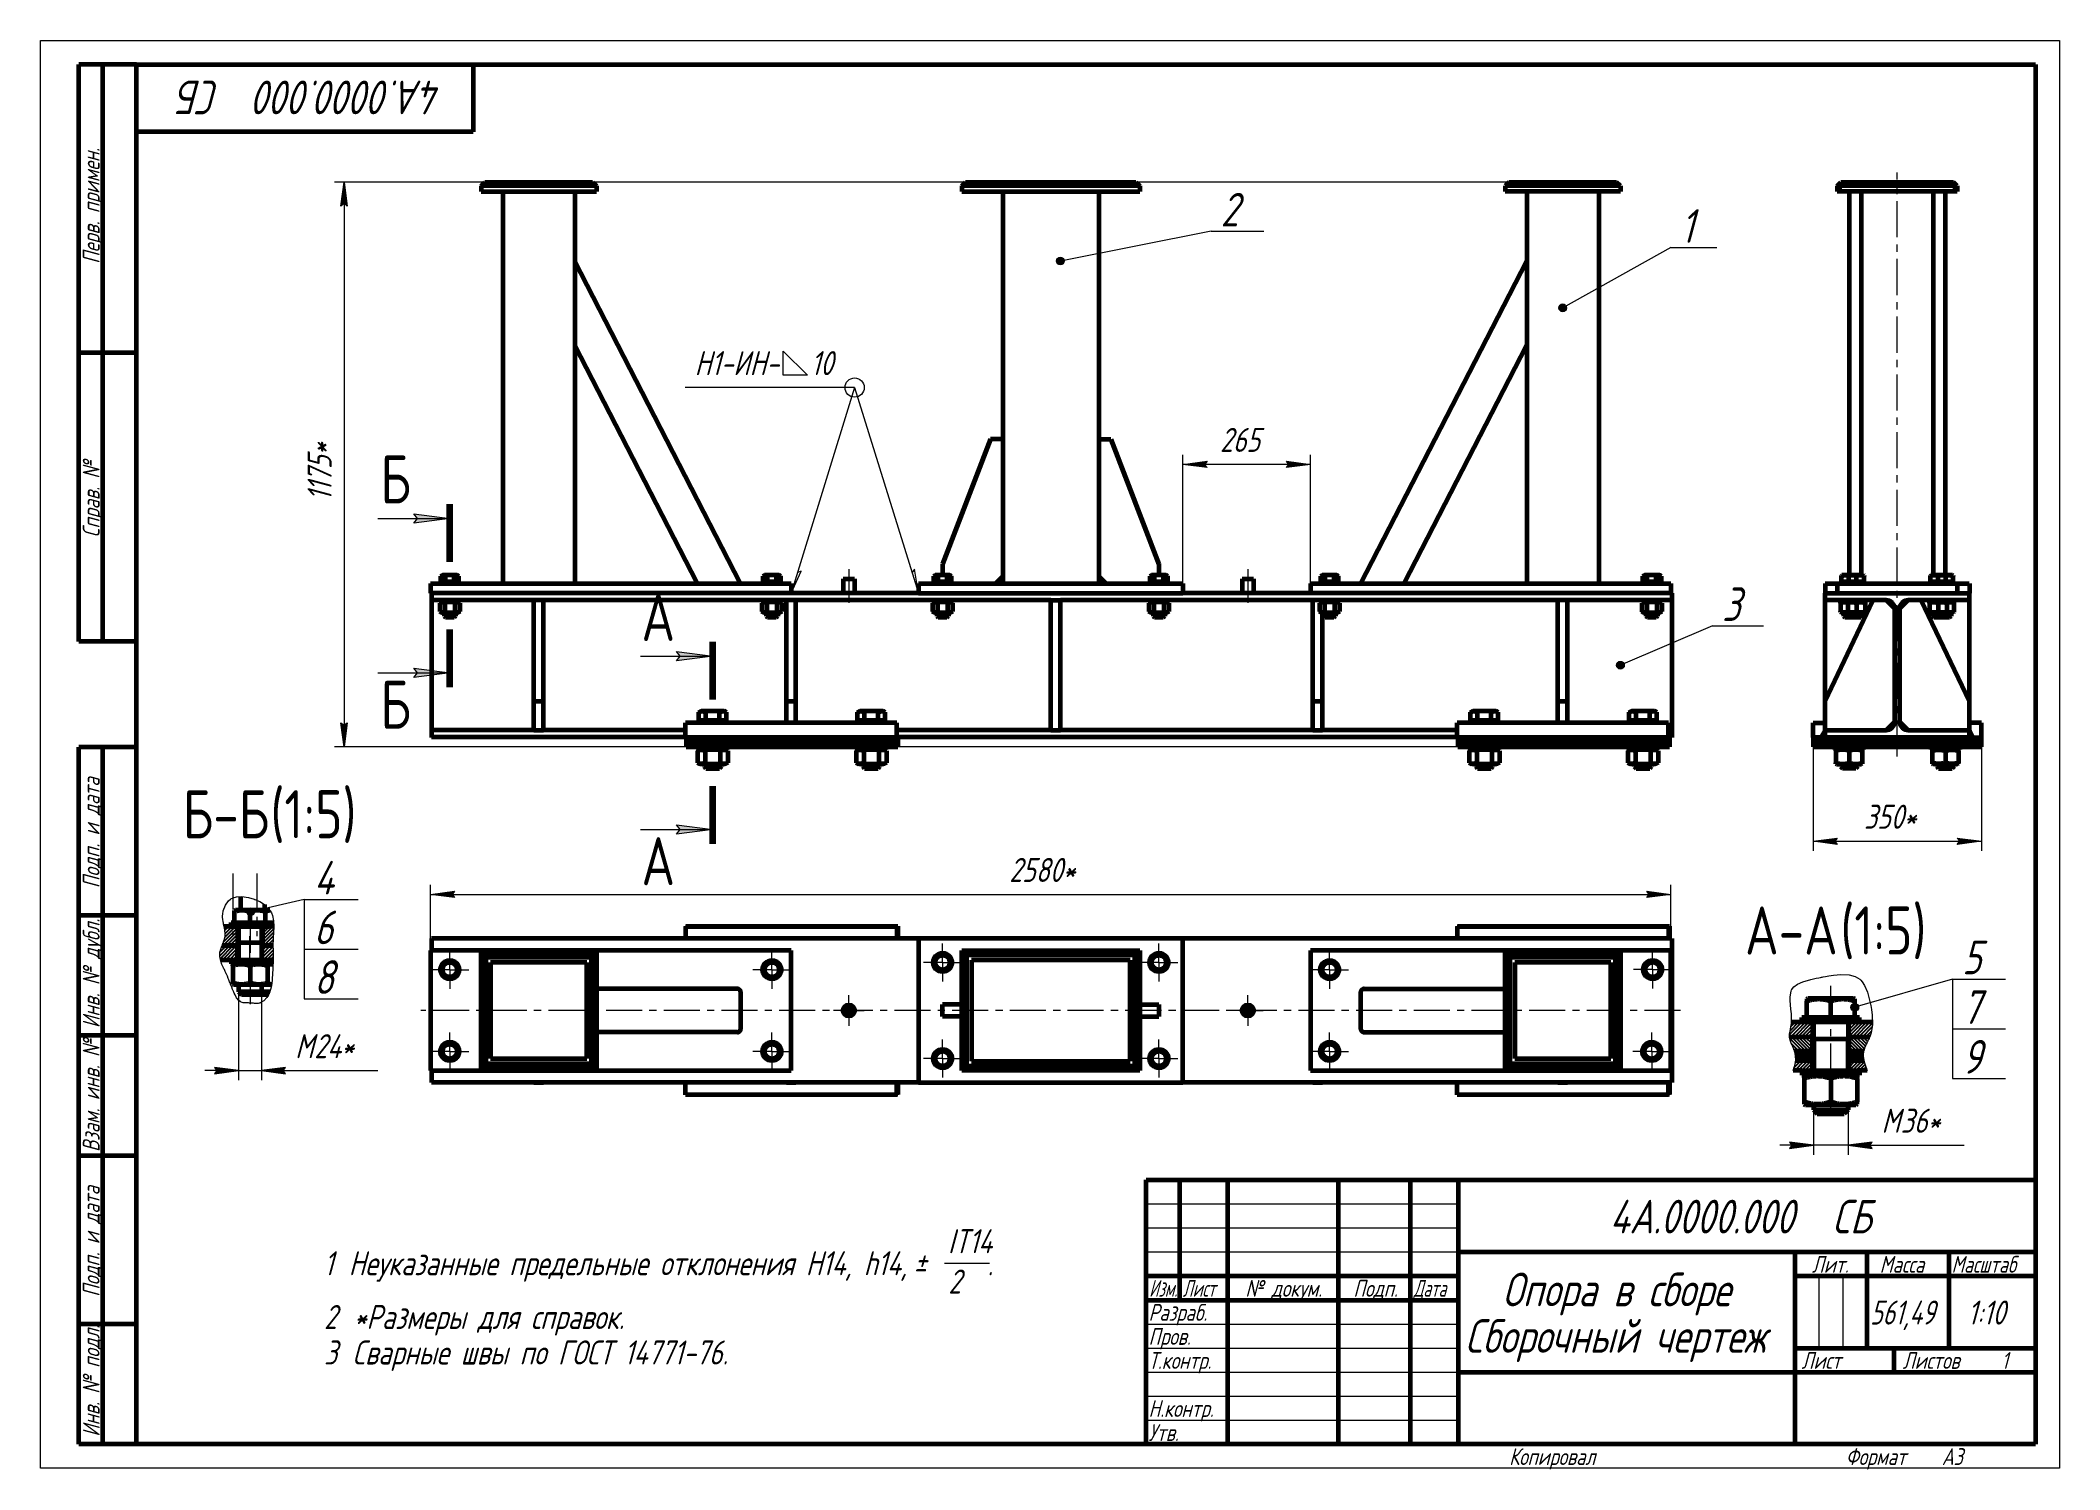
# Model space of a CAD drawing. Header units: millimetres. Extents: x 0 to 420, y 0 to 297.
import ezdxf

# ---------------------------------------------------------------- set-up
doc = ezdxf.new("R2010")
doc.units = ezdxf.units.MM
for name, pattern in [('K5LT_AXLED', [12, 7.5, -1.5, 1.5, -1.5]), ('K5LT_BASIC', [0]), ('K5LT_REINFORCED', [0]), ('K5LT_THIN', [0]), ('K5LT_THIN_INCLUDED_TO_HATCHING', [0])]:
    doc.linetypes.add(name, pattern=pattern)
doc.layers.add('Системный слой', color=7, linetype='Continuous')
doc.layers.add('Системный слой (1)', color=7, linetype='Continuous', true_color=0x6c6c6c)
doc.styles.add('KDIMTEXTSTYLE', font='GOST_AU.SHX', dxfattribs={"width": 0.96, "oblique": 15, "height": 5})
doc.styles.add('KTEXTSTYLE', font='GOST_AU.SHX', dxfattribs={"width": 0.96, "height": 5})
doc.dimstyles.new('KDIMSTYLE (0.10)', dxfattribs={"dimtxt": 5, "dimasz": 1, "dimexe": 2, "dimexo": 0, "dimgap": 1, "dimtad": 1, "dimlfac": 10, "dimtxsty": 'KDIMTEXTSTYLE', "dimsah": 1, "dimcen": 0, "dimdle": 1, "dimadec": 0, "dimazin": 0, "dimtfac": 0.667, "dimtmove": 0, "dimatfit": 3, "dimfxl": 1, "dimtvp": 1, "dimtolj": 1, "dimtzin": 0, "dimarcsym": 0})
doc.dimstyles.new('KDIMSTYLE (0.20)', dxfattribs={"dimtxt": 5, "dimasz": 1, "dimexe": 2, "dimexo": 0, "dimgap": 1, "dimtad": 1, "dimlfac": 5, "dimtxsty": 'KDIMTEXTSTYLE', "dimsah": 1, "dimcen": 0, "dimdle": 1, "dimadec": 0, "dimazin": 0, "dimtfac": 0.667, "dimtmove": 0, "dimatfit": 3, "dimfxl": 1, "dimtvp": 1, "dimtolj": 1, "dimtzin": 0, "dimarcsym": 0})
pattern_1 = [(45, (0, 0), (-0.3535534, 0.3535534), [])]
pattern_2 = [(-45, (0, 0), (0.3535534, 0.3535534), [])]

# ---------------------------------------------------------------- blocks, each defined once
blk = doc.blocks.new('U0')
at = {"layer": 'Системный слой (1)', "color": 150, "linetype": 'K5LT_BASIC', "lineweight": 60, "true_color": 0x0080ff}
for p, q in [((134.16, 152.04), (81.34, 152.04)), ((294.66, 152.04), (178.34, 152.04)), ((339.34, 152.04), (338.84, 152.04))]:
    blk.add_line(p, q, dxfattribs=at)
blk = doc.blocks.new('U1')
at = {"layer": 'Системный слой (1)', "color": 150, "linetype": 'K5LT_BASIC', "lineweight": 60, "true_color": 0x0080ff}
for p, q in [((210.16, 180.54), (81.34, 180.54)), ((339.34, 180.54), (212.16, 180.54))]:
    blk.add_line(p, q, dxfattribs=at)
blk = doc.blocks.new('U2')
at = {"layer": 'Системный слой (1)', "color": 150, "linetype": 'K5LT_BASIC', "lineweight": 60, "true_color": 0x0080ff}
for p, q in [((102.66, 153.54), (81.34, 153.54)), ((134.16, 153.54), (104.66, 153.54)), ((210.16, 153.54), (178.16, 153.54)), ((264.66, 153.54), (212.16, 153.54)), ((294.66, 153.54), (266.66, 153.54)), ((339.34, 153.54), (338.66, 153.54))]:
    blk.add_line(p, q, dxfattribs=at)
blk = doc.blocks.new('U3')
at = {"layer": 'Системный слой (1)', "color": 150, "linetype": 'K5LT_BASIC', "lineweight": 60, "true_color": 0x0080ff}
for p, q in [((182.66, 182.04), (81.34, 182.04)), ((339.34, 182.04), (237.66, 182.04))]:
    blk.add_line(p, q, dxfattribs=at)
blk = doc.blocks.new('U4')
at = {"layer": 'Системный слой (1)', "color": 150, "linetype": 'K5LT_BASIC', "lineweight": 60, "true_color": 0x0080ff}
for p, q in [((152.16, 177.24), (150.96, 177.24)), ((153.36, 177.24), (152.16, 177.24))]:
    blk.add_line(p, q, dxfattribs=at)
blk = doc.blocks.new('U5')
at = {"layer": 'Системный слой (1)', "color": 150, "linetype": 'K5LT_BASIC', "lineweight": 60, "true_color": 0x0080ff}
for p, q in [((152.16, 176.94), (151.26, 176.94)), ((153.06, 176.94), (152.16, 176.94))]:
    blk.add_line(p, q, dxfattribs=at)
blk = doc.blocks.new('U6')
at = {"layer": 'Системный слой (1)', "color": 150, "linetype": 'K5LT_BASIC', "lineweight": 60, "true_color": 0x0080ff}
for p, q in [((232.66, 177.24), (231.46, 177.24)), ((233.86, 177.24), (232.66, 177.24))]:
    blk.add_line(p, q, dxfattribs=at)
blk = doc.blocks.new('U7')
at = {"layer": 'Системный слой (1)', "color": 150, "linetype": 'K5LT_BASIC', "lineweight": 60, "true_color": 0x0080ff}
for p, q in [((232.66, 176.94), (231.76, 176.94)), ((233.56, 176.94), (232.66, 176.94))]:
    blk.add_line(p, q, dxfattribs=at)
blk = doc.blocks.new('U8')
at = {"layer": 'Системный слой (1)', "color": 150, "linetype": 'K5LT_BASIC', "lineweight": 60, "true_color": 0x0080ff}
for p, q in [((333.34, 155.54), (330.34, 155.54)), ((336.34, 155.54), (333.34, 155.54))]:
    blk.add_line(p, q, dxfattribs=at)
blk = doc.blocks.new('U9')
at = {"layer": 'Системный слой (1)', "color": 150, "linetype": 'K5LT_BASIC', "lineweight": 60, "true_color": 0x0080ff}
for p, q in [((330.34, 149.54), (333.34, 149.54)), ((333.34, 149.54), (336.34, 149.54))]:
    blk.add_line(p, q, dxfattribs=at)
blk = doc.blocks.new('U10')
at = {"layer": 'Системный слой (1)', "color": 150, "linetype": 'K5LT_BASIC', "lineweight": 60, "true_color": 0x0080ff}
for p, q in [((300.34, 155.54), (297.34, 155.54)), ((303.34, 155.54), (300.34, 155.54))]:
    blk.add_line(p, q, dxfattribs=at)
blk = doc.blocks.new('U11')
at = {"layer": 'Системный слой (1)', "color": 150, "linetype": 'K5LT_BASIC', "lineweight": 60, "true_color": 0x0080ff}
for p, q in [((335.16, 177.24), (333.96, 177.24)), ((336.36, 177.24), (335.16, 177.24))]:
    blk.add_line(p, q, dxfattribs=at)
blk = doc.blocks.new('U12')
at = {"layer": 'Системный слой (1)', "color": 150, "linetype": 'K5LT_BASIC', "lineweight": 60, "true_color": 0x0080ff}
for p, q in [((335.16, 176.94), (334.26, 176.94)), ((336.06, 176.94), (335.16, 176.94))]:
    blk.add_line(p, q, dxfattribs=at)
blk = doc.blocks.new('U13')
at = {"layer": 'Системный слой (1)', "color": 150, "linetype": 'K5LT_BASIC', "lineweight": 60, "true_color": 0x0080ff}
for p, q in [((172.84, 155.54), (169.84, 155.54)), ((175.84, 155.54), (172.84, 155.54))]:
    blk.add_line(p, q, dxfattribs=at)
blk = doc.blocks.new('U14')
at = {"layer": 'Системный слой (1)', "color": 150, "linetype": 'K5LT_BASIC', "lineweight": 60, "true_color": 0x0080ff}
for p, q in [((85.16, 177.24), (83.96, 177.24)), ((86.36, 177.24), (85.16, 177.24))]:
    blk.add_line(p, q, dxfattribs=at)
blk = doc.blocks.new('U15')
at = {"layer": 'Системный слой (1)', "color": 150, "linetype": 'K5LT_BASIC', "lineweight": 60, "true_color": 0x0080ff}
for p, q in [((85.16, 176.94), (84.26, 176.94)), ((86.06, 176.94), (85.16, 176.94))]:
    blk.add_line(p, q, dxfattribs=at)
blk = doc.blocks.new('U16')
at = {"layer": 'Системный слой (1)', "color": 150, "linetype": 'K5LT_BASIC', "lineweight": 60, "true_color": 0x0080ff}
for p, q in [((169.84, 149.54), (172.84, 149.54)), ((172.84, 149.54), (175.84, 149.54))]:
    blk.add_line(p, q, dxfattribs=at)
blk = doc.blocks.new('U17')
at = {"layer": 'Системный слой (1)', "color": 150, "linetype": 'K5LT_BASIC', "lineweight": 60, "true_color": 0x0080ff}
for p, q in [((187.66, 177.24), (186.46, 177.24)), ((188.86, 177.24), (187.66, 177.24))]:
    blk.add_line(p, q, dxfattribs=at)
blk = doc.blocks.new('U18')
at = {"layer": 'Системный слой (1)', "color": 150, "linetype": 'K5LT_BASIC', "lineweight": 60, "true_color": 0x0080ff}
for p, q in [((187.66, 176.94), (186.76, 176.94)), ((188.56, 176.94), (187.66, 176.94))]:
    blk.add_line(p, q, dxfattribs=at)
blk = doc.blocks.new('U19')
at = {"layer": 'Системный слой (1)', "color": 150, "linetype": 'K5LT_BASIC', "lineweight": 60, "true_color": 0x0080ff}
for p, q in [((297.34, 149.54), (300.34, 149.54)), ((300.34, 149.54), (303.34, 149.54))]:
    blk.add_line(p, q, dxfattribs=at)
blk = doc.blocks.new('U20')
at = {"layer": 'Системный слой (1)', "color": 150, "linetype": 'K5LT_BASIC', "lineweight": 60, "true_color": 0x0080ff}
for p, q in [((139.84, 155.54), (136.84, 155.54)), ((142.84, 155.54), (139.84, 155.54))]:
    blk.add_line(p, q, dxfattribs=at)
blk = doc.blocks.new('U21')
at = {"layer": 'Системный слой (1)', "color": 150, "linetype": 'K5LT_BASIC', "lineweight": 60, "true_color": 0x0080ff}
for p, q in [((268.16, 177.24), (266.96, 177.24)), ((269.36, 177.24), (268.16, 177.24))]:
    blk.add_line(p, q, dxfattribs=at)
blk = doc.blocks.new('U22')
at = {"layer": 'Системный слой (1)', "color": 150, "linetype": 'K5LT_BASIC', "lineweight": 60, "true_color": 0x0080ff}
for p, q in [((268.16, 176.94), (267.26, 176.94)), ((269.06, 176.94), (268.16, 176.94))]:
    blk.add_line(p, q, dxfattribs=at)
blk = doc.blocks.new('U23')
at = {"layer": 'Системный слой (1)', "color": 150, "linetype": 'K5LT_BASIC', "lineweight": 60, "true_color": 0x0080ff}
for p, q in [((136.84, 149.54), (139.84, 149.54)), ((139.84, 149.54), (142.84, 149.54))]:
    blk.add_line(p, q, dxfattribs=at)
blk = doc.blocks.new('D0')
at = {"layer": 'Системный слой (1)'}
for points in [[(63.82, 262.54), (63.16, 267.54), (62.51, 262.54), (63.16, 263.04)], [(63.16, 150.04), (63.82, 155.04), (63.16, 154.54), (62.51, 155.04)]]:
    blk.add_hatch(color=7, dxfattribs=at).paths.add_polyline_path(points)
at = {"layer": 'Системный слой (1)', "color": 7, "linetype": 'K5LT_THIN', "lineweight": 18}
for p, q in [((305.46, 267.54), (61.16, 267.54)), ((62.51, 262.54), (63.16, 267.54)), ((63.16, 267.54), (63.82, 262.54)), ((63.16, 263.04), (62.51, 262.54)), ((63.82, 262.54), (63.16, 263.04)), ((63.16, 150.04), (62.51, 155.04)), ((62.51, 155.04), (63.16, 154.54)), ((63.16, 154.54), (63.82, 155.04)), ((63.82, 155.04), (63.16, 150.04)), ((294.84, 150.04), (61.16, 150.04))]:
    blk.add_line(p, q, dxfattribs=at)
blk.add_wipeout([(62.16, 201.2), (54.78, 201.2), (54.78, 215.77), (62.16, 215.77)]).dxf.layer = 'Системный слой (1)'
blk.add_line((63.16, 267.54), (63.16, 150.04), dxfattribs=at)
at = {"layer": 'Системный слой (1)', "color": 7, "insert": (55.58, 201.2), "char_height": 5, "attachment_point": 1, "rotation": 90, "style": 'KTEXTSTYLE'}
blk.add_mtext('\\H5.0;\\W1.000;\\Q15;\\Q15;\\W0.965;1175*', dxfattribs=at)
blk = doc.blocks.new('KDIMARROW_01')
at = {"layer": 'Системный слой'}
blk.add_hatch(color=0, dxfattribs=at).paths.add_polyline_path([(0, 0), (-5, 0.66), (-4.5, 0), (-5, -0.66)])
at = {"layer": 'Системный слой', "color": 0, "linetype": 'K5LT_THIN', "lineweight": 18}
for p, q in [((-4.5, 0), (-5, 0.66)), ((-5, 0.66), (0, 0)), ((0, 0), (-5, -0.66)), ((-5, -0.66), (-4.5, 0)), ((0, 0), (-1, 0))]:
    blk.add_line(p, q, dxfattribs=at)
blk = doc.blocks.new('D1')
at = {"layer": 'Системный слой (1)'}
for points in [[(242.66, 208.16), (242.16, 208.82), (242.66, 209.48), (237.66, 208.82)], [(264.16, 208.82), (259.16, 209.48), (259.66, 208.82), (259.16, 208.16)]]:
    blk.add_hatch(color=7, dxfattribs=at).paths.add_polyline_path(points)
at = {"layer": 'Системный слой (1)', "color": 7, "linetype": 'K5LT_THIN', "lineweight": 18}
for p, q in [((237.66, 184.04), (237.66, 210.82)), ((264.16, 184.04), (264.16, 210.82)), ((237.66, 208.82), (242.66, 209.48)), ((242.66, 208.16), (237.66, 208.82)), ((242.66, 209.48), (242.16, 208.82)), ((242.16, 208.82), (242.66, 208.16)), ((259.66, 208.82), (259.16, 209.48)), ((259.16, 209.48), (264.16, 208.82)), ((264.16, 208.82), (259.16, 208.16)), ((259.16, 208.16), (259.66, 208.82))]:
    blk.add_line(p, q, dxfattribs=at)
blk.add_wipeout([(245.37, 209.82), (245.37, 217.2), (256.01, 217.2), (256.01, 209.82)]).dxf.layer = 'Системный слой (1)'
blk.add_line((264.16, 208.82), (237.66, 208.82), dxfattribs=at)
at = {"layer": 'Системный слой (1)', "color": 7, "insert": (245.37, 216.41), "char_height": 5, "attachment_point": 1, "style": 'KTEXTSTYLE'}
blk.add_mtext('\\H5.0;\\W1.000;\\Q15;\\Q15;\\W0.965;265', dxfattribs=at)
blk = doc.blocks.new('U24')
at = {"layer": 'Системный слой (1)'}
blk.add_hatch(color=7, dxfattribs=at).paths.add_polyline_path([(317.46, 241.37), (317.38, 241.71), (317.16, 241.99), (316.84, 242.15), (316.48, 242.15), (316.16, 241.99), (315.94, 241.72), (315.86, 241.37), (315.94, 241.02), (316.16, 240.74), (316.47, 240.59), (316.83, 240.59), (317.15, 240.74), (317.38, 241.01), (317.46, 241.36)])
at = {"layer": 'Системный слой (1)', "color": 7, "linetype": 'K5LT_THIN', "lineweight": 18}
for q in [(316.66, 241.37), (348.67, 253.89)]:
    blk.add_line((339.16, 253.89), q, dxfattribs=at)
blk.add_arc((316.66, 241.37), 0.8, 0, 360, dxfattribs=at)
at = {"layer": 'Системный слой (1)', "color": 7, "insert": (341.16, 261.89), "char_height": 7, "attachment_point": 1, "style": 'KTEXTSTYLE'}
blk.add_mtext('\\H5.0;\\W1.000;\\Q15;\\Q15;\\W0.965;\\H7.00;{\\c16711680;1}', dxfattribs=at)
blk = doc.blocks.new('U25')
at = {"layer": 'Системный слой (1)'}
blk.add_hatch(color=7, dxfattribs=at).paths.add_polyline_path([(329.46, 167.04), (329.38, 167.38), (329.16, 167.66), (328.84, 167.82), (328.48, 167.82), (328.16, 167.66), (327.94, 167.39), (327.86, 167.04), (327.94, 166.69), (328.16, 166.41), (328.47, 166.26), (328.83, 166.26), (329.15, 166.41), (329.38, 166.68), (329.46, 167.03)])
at = {"layer": 'Системный слой (1)', "color": 7, "linetype": 'K5LT_THIN', "lineweight": 18}
for q in [(328.66, 167.04), (358.4, 175.23)]:
    blk.add_line((347.78, 175.23), q, dxfattribs=at)
blk.add_arc((328.66, 167.04), 0.8, 0, 360, dxfattribs=at)
at = {"layer": 'Системный слой (1)', "color": 7, "insert": (349.78, 183.23), "char_height": 7, "attachment_point": 1, "style": 'KTEXTSTYLE'}
blk.add_mtext('\\H5.0;\\W1.000;\\Q15;\\Q15;\\W0.965;\\H7.00;{\\c16711680;3}', dxfattribs=at)
blk = doc.blocks.new('U26')
at = {"layer": 'Системный слой (1)'}
blk.add_hatch(color=7, dxfattribs=at).paths.add_polyline_path([(212.96, 251.09), (212.88, 251.44), (212.66, 251.71), (212.34, 251.87), (211.98, 251.87), (211.66, 251.72), (211.44, 251.44), (211.36, 251.09), (211.44, 250.75), (211.66, 250.47), (211.97, 250.31), (212.33, 250.31), (212.65, 250.46), (212.88, 250.74), (212.96, 251.08)])
at = {"layer": 'Системный слой (1)', "color": 7, "linetype": 'K5LT_THIN', "lineweight": 18}
for q in [(212.16, 251.09), (254.48, 257.29)]:
    blk.add_line((243.49, 257.29), q, dxfattribs=at)
blk.add_arc((212.16, 251.09), 0.8, 0, 360, dxfattribs=at)
at = {"layer": 'Системный слой (1)', "color": 7, "insert": (245.49, 265.29), "char_height": 7, "attachment_point": 1, "style": 'KTEXTSTYLE'}
blk.add_mtext('\\H5.0;\\W1.000;\\Q15;\\Q15;\\W0.965;\\H7.00;{\\c16711680;2}', dxfattribs=at)
blk = doc.blocks.new('U27')
at = {"layer": 'Системный слой (1)'}
for points in [[(132.34, 167.93), (139.84, 168.92), (132.34, 169.91), (133.09, 168.92)], [(132.34, 131.89), (139.84, 132.88), (132.34, 133.87), (133.09, 132.88)]]:
    blk.add_hatch(color=7, dxfattribs=at).paths.add_polyline_path(points)
at = {"layer": 'Системный слой (1)', "color": 7, "linetype": 'K5LT_THIN', "lineweight": 18}
for p, q in [((124.84, 168.92), (139.84, 168.92)), ((133.09, 168.92), (132.34, 169.91)), ((132.34, 169.91), (139.84, 168.92)), ((139.84, 168.92), (132.34, 167.93)), ((132.34, 167.93), (133.09, 168.92)), ((124.84, 132.88), (139.84, 132.88)), ((133.09, 132.88), (132.34, 133.87)), ((132.34, 133.87), (139.84, 132.88)), ((139.84, 132.88), (132.34, 131.89)), ((132.34, 131.89), (133.09, 132.88))]:
    blk.add_line(p, q, dxfattribs=at)
at = {"layer": 'Системный слой (1)', "color": 134, "linetype": 'K5LT_REINFORCED', "lineweight": 100, "true_color": 0x009696}
for p, q in [((139.84, 159.92), (139.84, 171.92)), ((139.84, 129.88), (139.84, 141.88))]:
    blk.add_line(p, q, dxfattribs=at)
at = {"layer": 'Системный слой (1)', "color": 7, "char_height": 10, "attachment_point": 1, "style": 'KTEXTSTYLE'}
for insert in [(125.02, 182.09), (125.02, 131.29)]:
    blk.add_mtext('\\H5.0;\\W1.000;\\Q15;\\Q0;\\W0.965;\\H10.00;{\\c16711680;А}', dxfattribs=dict(at, insert=insert))
blk = doc.blocks.new('U28')
at = {"layer": 'Системный слой (1)'}
for points in [[(85.16, 197.53), (77.66, 198.52), (78.41, 197.53), (77.66, 196.55)], [(77.66, 164.45), (85.16, 165.44), (77.66, 166.43), (78.41, 165.44)]]:
    blk.add_hatch(color=7, dxfattribs=at).paths.add_polyline_path(points)
at = {"layer": 'Системный слой (1)', "color": 7, "linetype": 'K5LT_THIN', "lineweight": 18}
for p, q in [((70.16, 197.53), (85.16, 197.53)), ((78.41, 197.53), (77.66, 198.52)), ((77.66, 198.52), (85.16, 197.53)), ((85.16, 197.53), (77.66, 196.55)), ((77.66, 196.55), (78.41, 197.53)), ((70.16, 165.44), (85.16, 165.44)), ((78.41, 165.44), (77.66, 166.43)), ((77.66, 166.43), (85.16, 165.44)), ((85.16, 165.44), (77.66, 164.45)), ((77.66, 164.45), (78.41, 165.44))]:
    blk.add_line(p, q, dxfattribs=at)
at = {"layer": 'Системный слой (1)', "color": 134, "linetype": 'K5LT_REINFORCED', "lineweight": 100, "true_color": 0x009696}
for p, q in [((85.16, 188.53), (85.16, 200.53)), ((85.16, 162.44), (85.16, 174.44))]:
    blk.add_line(p, q, dxfattribs=at)
at = {"layer": 'Системный слой (1)', "color": 7, "char_height": 10, "attachment_point": 1, "style": 'KTEXTSTYLE'}
for insert in [(70.73, 210.71), (70.73, 163.85)]:
    blk.add_mtext('\\H5.0;\\W1.000;\\Q15;\\Q0;\\W0.965;\\H10.00;{\\c16711680;Б}', dxfattribs=dict(at, insert=insert))
blk = doc.blocks.new('U30')
at = {"layer": 'Системный слой (1)', "color": 7, "linetype": 'K5LT_THIN', "lineweight": 18}
for p, q in [((154.53, 227.37), (154.53, 232.37)), ((154.53, 232.37), (159.53, 227.37)), ((159.53, 227.37), (154.53, 227.37)), ((169.36, 224.79), (134.08, 224.79)), ((169.36, 224.79), (156.16, 182.04)), ((169.36, 224.79), (182.66, 182.04)), ((156.16, 182.04), (158.26, 186.62)), ((158.26, 186.62), (157.49, 186.34)), ((181.8, 187.01), (181.32, 186.33)), ((182.66, 182.04), (181.8, 187.01))]:
    blk.add_line(p, q, dxfattribs=at)
blk.add_arc((169.36, 224.79), 2, 0, 360, dxfattribs=at)
at = {"layer": 'Системный слой (1)', "color": 7, "char_height": 5, "attachment_point": 1, "style": 'KTEXTSTYLE'}
for s, insert in [('\\H5.0;\\W1.000;\\Q15;\\Q15;\\W0.965;Н1-ИН-', (136.08, 232.37)), ('\\H5.0;\\W1.000;\\Q15;\\Q15;\\W0.965;10', (160.25, 232.37))]:
    blk.add_mtext(s, dxfattribs=dict(at, insert=insert))
blk = doc.blocks.new('U29')
at = {"layer": 'Системный слой (1)'}
blk.add_blockref('U30', (0, 0), dxfattribs=at)
blk = doc.blocks.new('U31')
at = {"layer": 'Системный слой (1)', "color": 150, "linetype": 'K5LT_BASIC', "lineweight": 60, "true_color": 0x0080ff}
for p, q in [((336.9, 185.67), (336.76, 185.69)), ((337.05, 185.62), (336.9, 185.67)), ((337.19, 185.55), (337.05, 185.62))]:
    blk.add_line(p, q, dxfattribs=at)
blk = doc.blocks.new('U32')
at = {"layer": 'Системный слой (1)', "color": 150, "linetype": 'K5LT_BASIC', "lineweight": 60, "true_color": 0x0080ff}
for p, q in [((387.02, 155.04), (386.75, 155.04)), ((403.72, 155.04), (401.22, 155.04))]:
    blk.add_line(p, q, dxfattribs=at)
blk = doc.blocks.new('U33')
at = {"layer": 'Системный слой (1)', "color": 150, "linetype": 'K5LT_BASIC', "lineweight": 60, "true_color": 0x0080ff}
for p, q in [((374.52, 267.54), (375.02, 267.54)), ((397.42, 267.54), (397.92, 267.54))]:
    blk.add_line(p, q, dxfattribs=at)
blk = doc.blocks.new('U34')
at = {"layer": 'Системный слой (1)', "color": 150, "linetype": 'K5LT_BASIC', "lineweight": 60, "true_color": 0x0080ff}
for p, q in [((374.22, 266.74), (373.72, 266.74)), ((398.72, 266.74), (398.22, 266.74))]:
    blk.add_line(p, q, dxfattribs=at)
blk = doc.blocks.new('U35')
at = {"layer": 'Системный слой (1)', "color": 150, "linetype": 'K5LT_BASIC', "lineweight": 60, "true_color": 0x0080ff}
for p, q in [((374.22, 265.54), (373.72, 265.54)), ((398.72, 265.54), (398.22, 265.54))]:
    blk.add_line(p, q, dxfattribs=at)
blk = doc.blocks.new('U36')
at = {"layer": 'Системный слой (1)', "color": 150, "linetype": 'K5LT_BASIC', "lineweight": 60, "true_color": 0x0080ff}
for p, q in [((371.21, 182.04), (373.72, 182.04)), ((398.72, 182.04), (401.21, 182.04))]:
    blk.add_line(p, q, dxfattribs=at)
blk = doc.blocks.new('U37')
at = {"layer": 'Системный слой (1)', "color": 150, "linetype": 'K5LT_BASIC', "lineweight": 60, "true_color": 0x0080ff}
for p, q in [((368.72, 155.04), (371.22, 155.04)), ((385.42, 155.04), (385.68, 155.04))]:
    blk.add_line(p, q, dxfattribs=at)
blk = doc.blocks.new('U38')
at = {"layer": 'Системный слой (1)', "color": 150, "linetype": 'K5LT_BASIC', "lineweight": 60, "true_color": 0x0080ff}
for p, q in [((371.22, 184.04), (373.72, 184.04)), ((398.72, 184.04), (401.22, 184.04))]:
    blk.add_line(p, q, dxfattribs=at)
blk = doc.blocks.new('U39')
at = {"layer": 'Системный слой (1)', "color": 150, "linetype": 'K5LT_BASIC', "lineweight": 60, "true_color": 0x0080ff}
for p, q in [((377.72, 185.74), (376.2, 185.74)), ((379.24, 185.74), (377.72, 185.74))]:
    blk.add_line(p, q, dxfattribs=at)
blk = doc.blocks.new('U40')
at = {"layer": 'Системный слой (1)', "color": 150, "linetype": 'K5LT_BASIC', "lineweight": 60, "true_color": 0x0080ff}
for p, q in [((368.72, 152.04), (368.71, 152.04)), ((371.21, 152.04), (370.42, 152.04)), ((402.03, 152.04), (401.21, 152.04))]:
    blk.add_line(p, q, dxfattribs=at)
blk = doc.blocks.new('U41')
at = {"layer": 'Системный слой (1)', "color": 150, "linetype": 'K5LT_BASIC', "lineweight": 60, "true_color": 0x0080ff}
for p, q in [((394.72, 185.74), (393.2, 185.74)), ((396.24, 185.74), (394.72, 185.74))]:
    blk.add_line(p, q, dxfattribs=at)
blk = doc.blocks.new('D2')
at = {"layer": 'Системный слой (1)'}
for points in [[(373.72, 129.78), (373.22, 130.44), (373.72, 131.09), (368.72, 130.44)], [(403.72, 130.44), (398.72, 131.09), (399.22, 130.44), (398.72, 129.78)]]:
    blk.add_hatch(color=7, dxfattribs=at).paths.add_polyline_path(points)
at = {"layer": 'Системный слой (1)', "color": 7, "linetype": 'K5LT_THIN', "lineweight": 18}
for p, q in [((368.72, 150.04), (368.72, 128.44)), ((403.72, 150.04), (403.72, 128.44)), ((368.72, 130.44), (373.72, 131.09)), ((373.72, 129.78), (368.72, 130.44)), ((373.72, 131.09), (373.22, 130.44)), ((373.22, 130.44), (373.72, 129.78)), ((399.22, 130.44), (398.72, 131.09)), ((398.72, 131.09), (403.72, 130.44)), ((403.72, 130.44), (398.72, 129.78)), ((398.72, 129.78), (399.22, 130.44))]:
    blk.add_line(p, q, dxfattribs=at)
blk.add_wipeout([(379.3, 131.44), (379.3, 138.82), (392.6, 138.82), (392.6, 131.44)]).dxf.layer = 'Системный слой (1)'
blk.add_line((368.72, 130.44), (403.72, 130.44), dxfattribs=at)
at = {"layer": 'Системный слой (1)', "color": 7, "insert": (379.3, 138.02), "char_height": 5, "attachment_point": 1, "style": 'KTEXTSTYLE'}
blk.add_mtext('\\H5.0;\\W1.000;\\Q15;\\Q15;\\W0.965;350*', dxfattribs=at)
blk = doc.blocks.new('U42')
at = {"layer": 'Системный слой (1)', "color": 150, "linetype": 'K5LT_BASIC', "lineweight": 60, "true_color": 0x0080ff}
for p, q in [((374.42, 178.2), (374.9, 178.08)), ((374.9, 178.08), (375.4, 178.04)), ((375.4, 178.04), (375.91, 178.11)), ((375.91, 178.11), (375.92, 178.11))]:
    blk.add_line(p, q, dxfattribs=at)
blk = doc.blocks.new('U43')
at = {"layer": 'Системный слой (1)', "color": 150, "linetype": 'K5LT_BASIC', "lineweight": 60, "true_color": 0x0080ff}
for p, q in [((374.75, 180.02), (374.42, 179.92)), ((375.25, 180.08), (374.75, 180.02)), ((375.75, 180.05), (375.25, 180.08)), ((375.92, 180.01), (375.75, 180.05))]:
    blk.add_line(p, q, dxfattribs=at)
blk = doc.blocks.new('U44')
at = {"layer": 'Системный слой (1)', "color": 150, "linetype": 'K5LT_BASIC', "lineweight": 60, "true_color": 0x0080ff}
for p, q in [((396.52, 178.11), (396.7, 178.08)), ((396.7, 178.08), (397.2, 178.04)), ((397.2, 178.04), (397.7, 178.11)), ((397.7, 178.11), (398.02, 178.2))]:
    blk.add_line(p, q, dxfattribs=at)
blk = doc.blocks.new('U45')
at = {"layer": 'Системный слой (1)', "color": 150, "linetype": 'K5LT_BASIC', "lineweight": 60, "true_color": 0x0080ff}
for p, q in [((396.54, 180.02), (396.52, 180.01)), ((397.05, 180.08), (396.54, 180.02)), ((397.55, 180.05), (397.05, 180.08)), ((398.02, 179.92), (397.55, 180.05))]:
    blk.add_line(p, q, dxfattribs=at)
blk = doc.blocks.new('U46')
at = {"layer": 'Системный слой (1)', "color": 150, "linetype": 'K5LT_BASIC', "lineweight": 60, "true_color": 0x0080ff}
for p, q in [((396.38, 185.6), (396.32, 185.58)), ((396.88, 185.69), (396.38, 185.6)), ((397.38, 185.66), (396.88, 185.69)), ((397.82, 185.55), (397.38, 185.66))]:
    blk.add_line(p, q, dxfattribs=at)
blk = doc.blocks.new('U47')
at = {"layer": 'Системный слой (1)', "color": 150, "linetype": 'K5LT_BASIC', "lineweight": 60, "true_color": 0x0080ff}
for p, q in [((374.73, 185.58), (374.62, 185.55)), ((375.23, 185.68), (374.73, 185.58)), ((375.74, 185.67), (375.23, 185.68)), ((376.12, 185.58), (375.74, 185.67))]:
    blk.add_line(p, q, dxfattribs=at)
blk = doc.blocks.new('U48')
at = {"layer": 'Системный слой (1)', "color": 150, "linetype": 'K5LT_BASIC', "lineweight": 60, "true_color": 0x0080ff}
for p, q in [((182.66, 80.23), (81.34, 80.23)), ((339.34, 80.23), (237.66, 80.23))]:
    blk.add_line(p, q, dxfattribs=at)
blk = doc.blocks.new('U49')
at = {"layer": 'Системный слой (1)', "color": 150, "linetype": 'K5LT_BASIC', "lineweight": 60, "true_color": 0x0080ff}
for p, q in [((81.34, 110.23), (81.34, 107.71)), ((81.34, 82.71), (81.34, 80.23))]:
    blk.add_line(p, q, dxfattribs=at)
blk = doc.blocks.new('U50')
at = {"layer": 'Системный слой (1)', "color": 150, "linetype": 'K5LT_BASIC', "lineweight": 60, "true_color": 0x0080ff}
for p, q in [((338.84, 112.73), (338.84, 110.23)), ((338.84, 80.23), (338.84, 77.73))]:
    blk.add_line(p, q, dxfattribs=at)
blk = doc.blocks.new('U51')
at = {"layer": 'Системный слой (1)', "color": 150, "linetype": 'K5LT_BASIC', "lineweight": 60, "true_color": 0x0080ff}
for p, q in [((178.34, 112.73), (178.34, 110.23)), ((178.34, 80.23), (178.34, 77.73))]:
    blk.add_line(p, q, dxfattribs=at)
blk = doc.blocks.new('D3')
at = {"layer": 'Системный слой (1)'}
for points in [[(86.16, 118.72), (85.66, 119.37), (86.16, 120.03), (81.16, 119.37)], [(339.16, 119.37), (334.16, 120.03), (334.66, 119.37), (334.16, 118.72)]]:
    blk.add_hatch(color=7, dxfattribs=at).paths.add_polyline_path(points)
at = {"layer": 'Системный слой (1)', "color": 7, "linetype": 'K5LT_THIN', "lineweight": 18}
for p, q in [((81.16, 107.71), (81.16, 121.37)), ((81.16, 119.37), (86.16, 120.03)), ((86.16, 118.72), (81.16, 119.37)), ((86.16, 120.03), (85.66, 119.37)), ((85.66, 119.37), (86.16, 118.72)), ((334.66, 119.37), (334.16, 120.03)), ((334.16, 120.03), (339.16, 119.37)), ((339.16, 119.37), (334.16, 118.72)), ((334.16, 118.72), (334.66, 119.37)), ((339.16, 107.71), (339.16, 121.37))]:
    blk.add_line(p, q, dxfattribs=at)
blk.add_wipeout([(201.51, 120.37), (201.51, 127.76), (218.12, 127.76), (218.12, 120.37)]).dxf.layer = 'Системный слой (1)'
blk.add_line((81.16, 119.37), (339.16, 119.37), dxfattribs=at)
at = {"layer": 'Системный слой (1)', "color": 7, "insert": (201.51, 126.96), "char_height": 5, "attachment_point": 1, "style": 'KTEXTSTYLE'}
blk.add_mtext('\\H5.0;\\W1.000;\\Q15;\\Q15;\\W0.965;2580*', dxfattribs=at)
blk = doc.blocks.new('U52')
at = {"layer": 'Системный слой (1)', "color": 30, "linetype": 'K5LT_AXLED', "lineweight": 18, "true_color": 0xff8000}
for q in [(168.16, 98.41), (164.96, 95.21), (171.36, 95.21), (168.16, 92.01)]:
    blk.add_line((168.16, 95.21), q, dxfattribs=at)
blk = doc.blocks.new('U53')
at = {"layer": 'Системный слой (1)', "color": 30, "linetype": 'K5LT_AXLED', "lineweight": 18, "true_color": 0xff8000}
for q in [(251.16, 98.41), (247.96, 95.21), (254.36, 95.21), (251.16, 92.01)]:
    blk.add_line((251.16, 95.21), q, dxfattribs=at)
blk = doc.blocks.new('U54')
at = {"layer": 'Системный слой (1)', "color": 30, "linetype": 'K5LT_AXLED', "lineweight": 18, "true_color": 0xff8000}
for q in [(85.16, 90.66), (81.21, 86.71), (89.11, 86.71), (85.16, 82.76)]:
    blk.add_line((85.16, 86.71), q, dxfattribs=at)
blk = doc.blocks.new('U55')
at = {"layer": 'Системный слой (1)', "color": 30, "linetype": 'K5LT_AXLED', "lineweight": 18, "true_color": 0xff8000}
for q in [(85.16, 107.66), (81.21, 103.71), (89.11, 103.71), (85.16, 99.76)]:
    blk.add_line((85.16, 103.71), q, dxfattribs=at)
blk = doc.blocks.new('U56')
at = {"layer": 'Системный слой (1)', "color": 30, "linetype": 'K5LT_AXLED', "lineweight": 18, "true_color": 0xff8000}
for q in [(152.16, 90.66), (148.21, 86.71), (156.11, 86.71), (152.16, 82.76)]:
    blk.add_line((152.16, 86.71), q, dxfattribs=at)
blk = doc.blocks.new('U57')
at = {"layer": 'Системный слой (1)', "color": 30, "linetype": 'K5LT_AXLED', "lineweight": 18, "true_color": 0xff8000}
for q in [(152.16, 107.66), (148.21, 103.71), (156.11, 103.71), (152.16, 99.76)]:
    blk.add_line((152.16, 103.71), q, dxfattribs=at)
blk = doc.blocks.new('U58')
at = {"layer": 'Системный слой (1)', "color": 30, "linetype": 'K5LT_AXLED', "lineweight": 18, "true_color": 0xff8000}
for q in [(187.66, 89.16), (183.71, 85.21), (191.61, 85.21), (187.66, 81.26)]:
    blk.add_line((187.66, 85.21), q, dxfattribs=at)
blk = doc.blocks.new('U59')
at = {"layer": 'Системный слой (1)', "color": 30, "linetype": 'K5LT_AXLED', "lineweight": 18, "true_color": 0xff8000}
for q in [(183.71, 105.21), (187.66, 109.16), (191.61, 105.21), (187.66, 101.26)]:
    blk.add_line((187.66, 105.21), q, dxfattribs=at)
blk = doc.blocks.new('U60')
at = {"layer": 'Системный слой (1)', "color": 30, "linetype": 'K5LT_AXLED', "lineweight": 18, "true_color": 0xff8000}
for q in [(232.66, 89.16), (228.71, 85.21), (236.61, 85.21), (232.66, 81.26)]:
    blk.add_line((232.66, 85.21), q, dxfattribs=at)
blk = doc.blocks.new('U61')
at = {"layer": 'Системный слой (1)', "color": 30, "linetype": 'K5LT_AXLED', "lineweight": 18, "true_color": 0xff8000}
for q in [(228.71, 105.21), (232.66, 109.16), (236.61, 105.21), (232.66, 101.26)]:
    blk.add_line((232.66, 105.21), q, dxfattribs=at)
blk = doc.blocks.new('U62')
at = {"layer": 'Системный слой (1)', "color": 30, "linetype": 'K5LT_AXLED', "lineweight": 18, "true_color": 0xff8000}
for q in [(268.16, 90.66), (264.21, 86.71), (272.11, 86.71), (268.16, 82.76)]:
    blk.add_line((268.16, 86.71), q, dxfattribs=at)
blk = doc.blocks.new('U63')
at = {"layer": 'Системный слой (1)', "color": 30, "linetype": 'K5LT_AXLED', "lineweight": 18, "true_color": 0xff8000}
for q in [(268.16, 107.66), (264.21, 103.71), (272.11, 103.71), (268.16, 99.76)]:
    blk.add_line((268.16, 103.71), q, dxfattribs=at)
blk = doc.blocks.new('U64')
at = {"layer": 'Системный слой (1)', "color": 30, "linetype": 'K5LT_AXLED', "lineweight": 18, "true_color": 0xff8000}
for q in [(335.16, 90.66), (331.21, 86.71), (339.11, 86.71), (335.16, 82.76)]:
    blk.add_line((335.16, 86.71), q, dxfattribs=at)
blk = doc.blocks.new('U65')
at = {"layer": 'Системный слой (1)', "color": 30, "linetype": 'K5LT_AXLED', "lineweight": 18, "true_color": 0xff8000}
for q in [(335.34, 107.68), (331.39, 103.73), (339.29, 103.73), (335.34, 99.78)]:
    blk.add_line((335.34, 103.73), q, dxfattribs=at)
blk = doc.blocks.new('T0')
at = {"layer": 'Системный слой (1)', "color": 7, "char_height": 10, "attachment_point": 1, "style": 'KTEXTSTYLE'}
for s, insert in [('\\H5.0;\\W1.000;\\Q15;\\Q0;\\W0.965;\\H10.00;{\\c16711680;(1:5)}', (374.41, 116.87)), ('\\H5.0;\\W1.000;\\Q15;\\Q0;\\W0.965;\\H10.00;{\\c16711680;А-А}', (354.57, 116.87))]:
    blk.add_mtext(s, dxfattribs=dict(at, insert=insert))
blk = doc.blocks.new('U66')
at = {"layer": 'Системный слой (1)', "color": 150, "linetype": 'K5LT_BASIC', "lineweight": 60, "true_color": 0x0080ff}
for p, q in [((368.8, 86.56), (368.54, 86.56)), ((376.14, 86.56), (376, 86.56))]:
    blk.add_line(p, q, dxfattribs=at)
blk = doc.blocks.new('U67')
at = {"layer": 'Системный слой (1)', "color": 150, "linetype": 'K5LT_BASIC', "lineweight": 60, "true_color": 0x0080ff}
for p, q in [((368.54, 86.76), (368.8, 86.76)), ((376, 86.76), (376.14, 86.76))]:
    blk.add_line(p, q, dxfattribs=at)
blk = doc.blocks.new('U68')
at = {"layer": 'Системный слой (1)', "color": 150, "linetype": 'K5LT_BASIC', "lineweight": 60, "true_color": 0x0080ff}
for p, q in [((368.8, 92.76), (368.8, 82.76)), ((368.8, 75.56), (368.8, 74.56))]:
    blk.add_line(p, q, dxfattribs=at)
blk = doc.blocks.new('U69')
at = {"layer": 'Системный слой (1)', "color": 150, "linetype": 'K5LT_BASIC', "lineweight": 60, "true_color": 0x0080ff}
for p, q in [((376, 92.76), (376, 82.76)), ((376, 75.56), (376, 74.56))]:
    blk.add_line(p, q, dxfattribs=at)
blk = doc.blocks.new('U70')
at = {"layer": 'Системный слой (1)', "color": 150, "linetype": 'K5LT_BASIC', "lineweight": 60, "true_color": 0x0080ff}
for p, q in [((367.65, 97.76), (372.4, 97.76)), ((372.4, 97.76), (377.15, 97.76))]:
    blk.add_line(p, q, dxfattribs=at)
blk = doc.blocks.new('U71')
at = {"layer": 'Системный слой (1)', "color": 7, "linetype": 'K5LT_THIN', "lineweight": 18}
for p, q in [((375.57, 89.36), (375.57, 82.76)), ((375.57, 75.56), (375.57, 74.56))]:
    blk.add_line(p, q, dxfattribs=at)
blk = doc.blocks.new('U72')
at = {"layer": 'Системный слой (1)', "color": 7, "linetype": 'K5LT_THIN', "lineweight": 18}
for p, q in [((369.23, 89.36), (369.23, 82.76)), ((369.23, 75.56), (369.23, 74.56))]:
    blk.add_line(p, q, dxfattribs=at)
blk = doc.blocks.new('U73')
at = {"layer": 'Системный слой (1)', "color": 150, "linetype": 'K5LT_BASIC', "lineweight": 60, "true_color": 0x0080ff}
for p, q in [((368.8, 84.76), (368.54, 84.76)), ((376.14, 84.76), (376, 84.76))]:
    blk.add_line(p, q, dxfattribs=at)
blk = doc.blocks.new('U74')
at = {"layer": 'Системный слой (1)', "color": 150, "linetype": 'K5LT_BASIC', "lineweight": 60, "true_color": 0x0080ff}
for p, q in [((368.54, 85.76), (368.8, 85.76)), ((376, 85.76), (376.14, 85.76))]:
    blk.add_line(p, q, dxfattribs=at)
blk = doc.blocks.new('U75')
at = {"layer": 'Системный слой (1)', "color": 150, "linetype": 'K5LT_BASIC', "lineweight": 60, "true_color": 0x0080ff}
for p, q in [((368.57, 89.76), (368.8, 89.76)), ((376, 89.76), (376.14, 89.76))]:
    blk.add_line(p, q, dxfattribs=at)
blk = doc.blocks.new('U76')
at = {"layer": 'Системный слой (1)', "color": 150, "linetype": 'K5LT_BASIC', "lineweight": 60, "true_color": 0x0080ff}
for p, q in [((368.54, 86.76), (368.8, 86.76)), ((376, 86.76), (376.14, 86.76))]:
    blk.add_line(p, q, dxfattribs=at)
blk = doc.blocks.new('U77')
at = {"layer": 'Системный слой (1)', "color": 150, "linetype": 'K5LT_BASIC', "lineweight": 60, "true_color": 0x0080ff}
for p, q in [((368.54, 84.76), (368.8, 84.76)), ((376, 84.76), (376.14, 84.76))]:
    blk.add_line(p, q, dxfattribs=at)
blk = doc.blocks.new('U78')
at = {"layer": 'Системный слой (1)', "color": 150, "linetype": 'K5LT_BASIC', "lineweight": 60, "true_color": 0x0080ff}
for p, q in [((368.8, 85.76), (368.54, 85.76)), ((376.14, 85.76), (376, 85.76))]:
    blk.add_line(p, q, dxfattribs=at)
blk = doc.blocks.new('U79')
at = {"layer": 'Системный слой (1)', "color": 150, "linetype": 'K5LT_BASIC', "lineweight": 60, "true_color": 0x0080ff}
for p, q in [((368.54, 86.36), (368.8, 86.36)), ((376, 86.36), (376.14, 86.36))]:
    blk.add_line(p, q, dxfattribs=at)
blk = doc.blocks.new('U80')
at = {"layer": 'Системный слой (1)', "color": 150, "linetype": 'K5LT_BASIC', "lineweight": 60, "true_color": 0x0080ff}
for p, q in [((368.8, 86.36), (368.54, 86.36)), ((376.14, 86.36), (376, 86.36))]:
    blk.add_line(p, q, dxfattribs=at)
blk = doc.blocks.new('U81')
at = {"layer": 'Системный слой (1)', "color": 150, "linetype": 'K5LT_BASIC', "lineweight": 60, "true_color": 0x0080ff}
for p, q in [((368.54, 86.56), (368.8, 86.56)), ((376, 86.56), (376.14, 86.56))]:
    blk.add_line(p, q, dxfattribs=at)
blk = doc.blocks.new('D4')
at = {"layer": 'Системный слой (1)'}
blk.add_hatch(color=7, dxfattribs=at).paths.add_polyline_path([(363.8, 66.55), (368.8, 67.21), (363.8, 67.86), (364.3, 67.21)])
at = {"layer": 'Системный слой (1)', "color": 7, "linetype": 'K5LT_THIN', "lineweight": 18}
for p, q in [((368.8, 74.56), (368.8, 65.21)), ((376, 74.56), (376, 65.21)), ((368.8, 67.21), (361.8, 67.21)), ((368.8, 67.21), (363.8, 67.86)), ((363.8, 67.86), (364.3, 67.21)), ((364.3, 67.21), (363.8, 66.55)), ((363.8, 66.55), (368.8, 67.21)), ((376, 67.21), (368.8, 67.21))]:
    blk.add_line(p, q, dxfattribs=at)
blk.add_wipeout([(382.97, 68.21), (382.97, 75.59), (397.54, 75.59), (397.54, 68.21)]).dxf.layer = 'Системный слой (1)'
at = {"layer": 'Системный слой (1)'}
blk.add_hatch(color=7, dxfattribs=at).paths.add_polyline_path([(380.5, 67.21), (381, 67.86), (376, 67.21), (381, 66.55)])
at = {"layer": 'Системный слой (1)', "color": 7, "linetype": 'K5LT_THIN', "lineweight": 18}
for p, q in [((381, 67.86), (376, 67.21)), ((376, 67.21), (381, 66.55)), ((376, 67.21), (383, 67.21)), ((376, 67.21), (381, 67.21)), ((380.5, 67.21), (381, 67.86)), ((381, 66.55), (380.5, 67.21)), ((380.97, 67.21), (400.15, 67.21))]:
    blk.add_line(p, q, dxfattribs=at)
at = {"layer": 'Системный слой (1)', "color": 7, "char_height": 5, "attachment_point": 1, "style": 'KTEXTSTYLE'}
for s, insert in [('\\H5.0;\\W1.000;\\Q15;\\Q15;\\W0.965;M', (382.97, 74.79)), ('\\H5.0;\\W1.000;\\Q15;\\Q15;\\W0.965;36*', (386.94, 74.79))]:
    blk.add_mtext(s, dxfattribs=dict(at, insert=insert))
blk = doc.blocks.new('U82')
at = {"layer": 'Системный слой (1)'}
blk.add_hatch(color=7, dxfattribs=at).paths.add_polyline_path([(378.2, 95.89), (378.04, 96.36), (377.64, 96.65), (377.14, 96.64), (376.74, 96.34), (376.6, 95.86), (376.77, 95.39), (377.19, 95.11), (377.69, 95.14), (378.07, 95.46)])
at = {"layer": 'Системный слой (1)', "color": 7, "linetype": 'K5LT_THIN', "lineweight": 18}
for p, q in [((397.72, 101.76), (377.4, 95.89)), ((397.72, 101.76), (397.72, 81.09)), ((397.72, 101.76), (408.72, 101.76)), ((397.72, 91.43), (408.72, 91.43)), ((397.72, 81.09), (408.72, 81.09))]:
    blk.add_line(p, q, dxfattribs=at)
blk.add_arc((377.4, 95.89), 0.8, 0, 360, dxfattribs=at)
at = {"layer": 'Системный слой (1)', "color": 7, "char_height": 7, "attachment_point": 1, "style": 'KTEXTSTYLE'}
for s, insert in [('\\H5.0;\\W1.000;\\Q15;\\Q15;\\W0.965;\\H7.00;{\\c16711680;5}', (399.72, 109.76)), ('\\H5.0;\\W1.000;\\Q15;\\Q15;\\W0.965;\\H7.00;{\\c16711680;7}', (399.72, 99.43)), ('\\H5.0;\\W1.000;\\Q15;\\Q15;\\W0.965;\\H7.00;{\\c16711680;9}', (399.72, 89.09))]:
    blk.add_mtext(s, dxfattribs=dict(at, insert=insert))
blk = doc.blocks.new('U83')
at = {"layer": 'Системный слой (1)', "color": 7, "linetype": 'K5LT_THIN_INCLUDED_TO_HATCHING', "lineweight": 18}
for p, q in [((365.48, 100.68), (366.62, 101.21)), ((366.62, 101.21), (368.22, 101.68)), ((368.22, 101.68), (369.35, 101.93)), ((369.35, 101.93), (369.94, 102.05)), ((369.94, 102.05), (370.26, 102.11)), ((370.26, 102.11), (370.46, 102.15)), ((370.46, 102.15), (370.58, 102.17)), ((370.58, 102.17), (370.81, 102.21)), ((370.81, 102.21), (371.27, 102.3)), ((371.27, 102.3), (371.97, 102.42)), ((371.97, 102.42), (373, 102.58)), ((373, 102.58), (374.48, 102.72)), ((374.48, 102.72), (376.23, 102.66)), ((376.23, 102.66), (377.49, 102.32)), ((377.49, 102.32), (378.43, 101.74)), ((378.43, 101.74), (378.51, 101.66)), ((378.51, 101.66), (378.66, 101.51)), ((378.66, 101.51), (378.95, 101.17)), ((378.95, 101.17), (379.45, 100.39)), ((363.92, 98.05), (364.13, 99.21)), ((363.93, 97.18), (363.92, 98.05)), ((363.99, 96.55), (363.93, 97.18)), ((364.13, 99.21), (364.26, 99.49)), ((364.26, 99.49), (364.31, 99.58)), ((364.31, 99.58), (364.43, 99.77)), ((364.43, 99.77), (364.72, 100.11)), ((364.72, 100.11), (365.48, 100.68)), ((379.45, 100.39), (380.02, 99.04)), ((380.02, 99.04), (380.41, 97.64)), ((380.41, 97.64), (380.6, 96.81)), ((380.6, 96.81), (380.7, 96.29)), ((364.04, 96.1), (363.99, 96.55)), ((364.08, 95.76), (364.04, 96.1)), ((364.11, 95.46), (364.08, 95.76)), ((364.15, 95.1), (364.11, 95.46)), ((364.21, 94.48), (364.15, 95.1)), ((364.15, 92.15), (364.21, 92.53)), ((364.26, 93.59), (364.21, 94.48)), ((364.21, 92.53), (364.24, 92.83)), ((364.24, 92.83), (364.25, 92.94)), ((364.25, 92.94), (364.26, 93.16)), ((364.26, 93.16), (364.26, 93.59)), ((380.7, 96.29), (380.72, 96.16)), ((380.72, 96.16), (380.77, 95.89)), ((380.77, 95.89), (380.86, 95.36)), ((380.86, 95.36), (381, 94.33)), ((381, 94.33), (381.06, 92.31)), ((363.83, 89.8), (363.85, 90.28)), ((363.85, 89.57), (363.83, 89.8)), ((363.85, 90.28), (363.94, 90.94)), ((363.86, 89.45), (363.85, 89.57)), ((363.87, 89.39), (363.86, 89.45)), ((363.88, 89.35), (363.87, 89.39)), ((364.02, 88.82), (363.88, 89.35)), ((363.94, 90.94), (364, 91.3)), ((364, 91.3), (364.04, 91.51)), ((364.15, 88.46), (364.02, 88.82)), ((364.04, 91.51), (364.07, 91.69)), ((364.07, 91.69), (364.11, 91.88)), ((364.11, 91.88), (364.15, 92.15)), ((364.25, 88.23), (364.15, 88.46)), ((364.32, 88.07), (364.25, 88.23)), ((379.79, 88.24), (379.68, 87.99)), ((379.87, 88.4), (379.79, 88.24)), ((379.93, 88.51), (379.87, 88.4)), ((379.97, 88.59), (379.93, 88.51)), ((380, 88.65), (379.97, 88.59)), ((380.03, 88.72), (380, 88.65)), ((380.09, 88.84), (380.03, 88.72)), ((380.21, 89.09), (380.09, 88.84)), ((380.38, 89.45), (380.21, 89.09)), ((380.46, 89.64), (380.38, 89.45)), ((380.5, 89.73), (380.46, 89.64)), ((380.79, 90.58), (380.5, 89.73)), ((381.06, 92.31), (380.79, 90.58)), ((364.37, 87.96), (364.32, 88.07)), ((364.41, 87.88), (364.37, 87.96)), ((364.44, 87.8), (364.41, 87.88)), ((364.49, 87.7), (364.44, 87.8)), ((364.57, 87.53), (364.49, 87.7)), ((364.71, 87.18), (364.57, 87.53)), ((364.8, 86.95), (364.71, 87.18)), ((364.84, 86.84), (364.8, 86.95)), ((364.86, 86.79), (364.84, 86.84)), ((364.98, 86.34), (364.86, 86.79)), ((364.95, 83.91), (364.98, 84.07)), ((365.1, 85.05), (364.98, 86.34)), ((364.98, 84.07), (365.04, 84.4)), ((365.04, 84.4), (365.1, 85.05)), ((379.19, 86.51), (379.16, 86.24)), ((379.16, 86.24), (379.16, 85.68)), ((379.16, 85.68), (379.35, 84.54)), ((379.21, 86.65), (379.19, 86.51)), ((379.23, 86.72), (379.21, 86.65)), ((379.32, 87.07), (379.23, 86.72)), ((379.51, 87.63), (379.32, 87.07)), ((379.35, 84.54), (379.76, 83.3)), ((379.68, 87.99), (379.51, 87.63)), ((364.55, 82.76), (364.62, 82.94)), ((364.62, 82.94), (364.72, 83.2)), ((364.72, 83.2), (364.86, 83.6)), ((364.86, 83.6), (364.91, 83.79)), ((364.91, 83.79), (364.92, 83.83)), ((364.92, 83.83), (364.95, 83.91)), ((379.76, 83.3), (379.97, 82.76))]:
    blk.add_line(p, q, dxfattribs=at)
blk = doc.blocks.new('T1')
at = {"layer": 'Системный слой (1)', "color": 7, "char_height": 10, "attachment_point": 1, "style": 'KTEXTSTYLE'}
for s, insert in [('\\H5.0;\\W1.000;\\Q15;\\Q0;\\W0.965;\\H10.00;{\\c16711680;Б-Б}', (29.6, 141.05)), ('\\H5.0;\\W1.000;\\Q15;\\Q0;\\W0.965;\\H10.00;{\\c16711680;(1:5)}', (47.86, 141.05))]:
    blk.add_mtext(s, dxfattribs=dict(at, insert=insert))
blk = doc.blocks.new('U84')
at = {"layer": 'Системный слой (1)', "color": 150, "linetype": 'K5LT_BASIC', "lineweight": 60, "true_color": 0x0080ff}
for p, q in [((41.21, 108.71), (41.01, 108.71)), ((46.15, 108.71), (46.01, 108.71))]:
    blk.add_line(p, q, dxfattribs=at)
blk = doc.blocks.new('U85')
at = {"layer": 'Системный слой (1)', "color": 150, "linetype": 'K5LT_BASIC', "lineweight": 60, "true_color": 0x0080ff}
for p, q in [((41.21, 112.71), (41.21, 105.71)), ((41.21, 100.61), (41.21, 99.11))]:
    blk.add_line(p, q, dxfattribs=at)
blk = doc.blocks.new('U86')
at = {"layer": 'Системный слой (1)', "color": 150, "linetype": 'K5LT_BASIC', "lineweight": 60, "true_color": 0x0080ff}
for p, q in [((46.01, 112.71), (46.01, 105.71)), ((46.01, 100.61), (46.01, 99.11))]:
    blk.add_line(p, q, dxfattribs=at)
blk = doc.blocks.new('U87')
at = {"layer": 'Системный слой (1)', "color": 150, "linetype": 'K5LT_BASIC', "lineweight": 60, "true_color": 0x0080ff}
for p, q in [((43.61, 116.11), (40.57, 116.11)), ((46.65, 116.11), (43.61, 116.11))]:
    blk.add_line(p, q, dxfattribs=at)
blk = doc.blocks.new('U88')
at = {"layer": 'Системный слой (1)', "color": 7, "linetype": 'K5LT_THIN', "lineweight": 18}
for p, q in [((45.68, 109.31), (45.68, 105.71)), ((45.68, 100.61), (45.68, 99.11))]:
    blk.add_line(p, q, dxfattribs=at)
blk = doc.blocks.new('U89')
at = {"layer": 'Системный слой (1)', "color": 7, "linetype": 'K5LT_THIN', "lineweight": 18}
for p, q in [((41.53, 109.31), (41.53, 105.71)), ((41.53, 100.61), (41.53, 99.11))]:
    blk.add_line(p, q, dxfattribs=at)
blk = doc.blocks.new('D5')
at = {"layer": 'Системный слой (1)'}
blk.add_hatch(color=7, dxfattribs=at).paths.add_polyline_path([(36.21, 82.05), (41.21, 82.71), (36.21, 83.37), (36.71, 82.71)])
at = {"layer": 'Системный слой (1)', "color": 7, "linetype": 'K5LT_THIN', "lineweight": 18}
for p, q in [((41.21, 99.11), (41.21, 80.71)), ((46.01, 99.11), (46.01, 80.71)), ((41.21, 82.71), (34.21, 82.71)), ((41.21, 82.71), (36.21, 83.37)), ((36.21, 83.37), (36.71, 82.71)), ((36.71, 82.71), (36.21, 82.05)), ((36.21, 82.05), (41.21, 82.71)), ((41.21, 82.71), (46.01, 82.71))]:
    blk.add_line(p, q, dxfattribs=at)
blk.add_wipeout([(53, 83.71), (53, 91.09), (67.58, 91.09), (67.58, 83.71)]).dxf.layer = 'Системный слой (1)'
at = {"layer": 'Системный слой (1)'}
blk.add_hatch(color=7, dxfattribs=at).paths.add_polyline_path([(50.51, 82.71), (51.01, 83.37), (46.01, 82.71), (51.01, 82.05)])
at = {"layer": 'Системный слой (1)', "color": 7, "linetype": 'K5LT_THIN', "lineweight": 18}
for p, q in [((51.01, 83.37), (46.01, 82.71)), ((46.01, 82.71), (51.01, 82.05)), ((46.01, 82.71), (53.01, 82.71)), ((46.01, 82.71), (51.01, 82.71)), ((50.51, 82.71), (51.01, 83.37)), ((51.01, 82.05), (50.51, 82.71)), ((51, 82.71), (70.18, 82.71))]:
    blk.add_line(p, q, dxfattribs=at)
at = {"layer": 'Системный слой (1)', "color": 7, "char_height": 5, "attachment_point": 1, "style": 'KTEXTSTYLE'}
for s, insert in [('\\H5.0;\\W1.000;\\Q15;\\Q15;\\W0.965;M', (53, 90.3)), ('\\H5.0;\\W1.000;\\Q15;\\Q15;\\W0.965;24*', (56.97, 90.3))]:
    blk.add_mtext(s, dxfattribs=dict(at, insert=insert))
blk = doc.blocks.new('U90')
at = {"layer": 'Системный слой (1)'}
blk.add_hatch(color=7, dxfattribs=at).paths.add_polyline_path([(44.54, 115.77), (44.38, 116.24), (43.97, 116.53), (43.47, 116.52), (43.08, 116.22), (42.94, 115.74), (43.11, 115.27), (43.53, 115), (44.02, 115.02), (44.41, 115.34)])
at = {"layer": 'Системный слой (1)', "color": 7, "linetype": 'K5LT_THIN', "lineweight": 18}
for p, q in [((54.89, 118.34), (43.74, 115.77)), ((54.89, 118.34), (54.89, 97.67)), ((54.89, 118.34), (66.07, 118.34)), ((54.89, 108.01), (66.07, 108.01)), ((54.89, 97.67), (66.07, 97.67))]:
    blk.add_line(p, q, dxfattribs=at)
blk.add_arc((43.74, 115.77), 0.8, 0, 360, dxfattribs=at)
at = {"layer": 'Системный слой (1)', "color": 7, "char_height": 7, "attachment_point": 1, "style": 'KTEXTSTYLE'}
for s, insert in [('\\H5.0;\\W1.000;\\Q15;\\Q15;\\W0.965;\\H7.00;{\\c16711680;4}', (56.89, 126.34)), ('\\H5.0;\\W1.000;\\Q15;\\Q15;\\W0.965;\\H7.00;{\\c16711680;6}', (56.89, 116.01)), ('\\H5.0;\\W1.000;\\Q15;\\Q15;\\W0.965;\\H7.00;{\\c16711680;8}', (56.89, 105.67))]:
    blk.add_mtext(s, dxfattribs=dict(at, insert=insert))
blk = doc.blocks.new('U91')
at = {"layer": 'Системный слой (1)', "color": 150, "linetype": 'K5LT_BASIC', "lineweight": 60, "true_color": 0x0080ff}
for p, q in [((47.21, 100.86), (47.51, 100.8)), ((47.51, 100.8), (47.81, 100.75)), ((47.81, 100.75), (48.11, 100.72))]:
    blk.add_line(p, q, dxfattribs=at)
blk = doc.blocks.new('U92')
at = {"layer": 'Системный слой (1)', "color": 150, "linetype": 'K5LT_BASIC', "lineweight": 60, "true_color": 0x0080ff}
for p, q in [((47.46, 104.71), (47.21, 104.65)), ((47.84, 104.77), (47.46, 104.71)), ((48.24, 104.8), (47.84, 104.77)), ((48.38, 104.8), (48.24, 104.8))]:
    blk.add_line(p, q, dxfattribs=at)
blk = doc.blocks.new('U93')
at = {"layer": 'Системный слой (1)', "color": 150, "linetype": 'K5LT_BASIC', "lineweight": 60, "true_color": 0x0080ff}
for p, q in [((46.98, 115.84), (46.81, 115.79)), ((47.31, 115.92), (46.98, 115.84)), ((47.65, 115.98), (47.31, 115.92)), ((47.81, 115.99), (47.65, 115.98))]:
    blk.add_line(p, q, dxfattribs=at)
blk = doc.blocks.new('U94')
at = {"layer": 'Системный слой (1)', "color": 7, "linetype": 'K5LT_THIN_INCLUDED_TO_HATCHING', "lineweight": 18}
for p, q in [((38.48, 117.13), (39.16, 118.05)), ((39.16, 118.05), (39.55, 118.37)), ((39.55, 118.37), (39.62, 118.42)), ((39.62, 118.42), (39.77, 118.51)), ((39.77, 118.51), (40.08, 118.66)), ((40.08, 118.66), (40.76, 118.85)), ((40.76, 118.85), (41.89, 118.92)), ((41.89, 118.92), (43.28, 118.72)), ((43.28, 118.72), (44.45, 118.37)), ((44.45, 118.37), (44.55, 118.33)), ((44.55, 118.33), (44.63, 118.31)), ((44.63, 118.31), (44.78, 118.25)), ((44.78, 118.25), (45.07, 118.13)), ((45.07, 118.13), (45.63, 117.87)), ((45.63, 117.87), (46.61, 117.28)), ((37.89, 114.74), (37.9, 114.91)), ((37.9, 114.66), (37.89, 114.74)), ((37.9, 114.91), (37.92, 115.26)), ((37.93, 114.18), (37.9, 114.66)), ((37.92, 115.26), (38.04, 115.94)), ((38, 113.7), (37.93, 114.18)), ((38.06, 113.38), (38, 113.7)), ((38.04, 115.94), (38.48, 117.13)), ((47.74, 116.11), (47.83, 115.97)), ((47.83, 115.97), (47.84, 115.94)), ((47.84, 115.94), (47.88, 115.88)), ((47.88, 115.88), (47.94, 115.76)), ((47.94, 115.76), (48.06, 115.51)), ((48.06, 115.51), (48.25, 114.98)), ((48.25, 114.98), (48.48, 113.86)), ((48.48, 113.86), (48.55, 112.72)), ((37.95, 109.12), (38, 109.24)), ((38, 109.24), (38.07, 109.42)), ((38.11, 113.16), (38.06, 113.38)), ((38.07, 109.42), (38.17, 109.69)), ((38.15, 112.99), (38.11, 113.16)), ((38.18, 112.86), (38.15, 112.99)), ((38.17, 109.69), (38.3, 110.09)), ((38.22, 112.68), (38.18, 112.86)), ((38.28, 112.4), (38.22, 112.68)), ((38.39, 111.84), (38.28, 112.4)), ((38.3, 110.09), (38.43, 110.69)), ((38.45, 111.26), (38.39, 111.84)), ((38.43, 110.74), (38.44, 110.82)), ((38.43, 110.69), (38.43, 110.74)), ((38.44, 110.82), (38.45, 110.96)), ((38.45, 110.96), (38.45, 111.26)), ((48.39, 109.68), (48.38, 109.21)), ((48.38, 109.21), (48.38, 108.45)), ((48.4, 109.92), (48.39, 109.68)), ((48.41, 110.32), (48.4, 110.1)), ((48.4, 110.1), (48.4, 110.04)), ((48.4, 110.04), (48.4, 109.92)), ((48.43, 110.59), (48.41, 110.32)), ((48.44, 110.76), (48.43, 110.59)), ((48.45, 110.89), (48.44, 110.76)), ((48.46, 110.98), (48.45, 110.89)), ((48.47, 111.07), (48.46, 110.98)), ((48.48, 111.18), (48.47, 111.07)), ((48.49, 111.38), (48.48, 111.18)), ((48.52, 111.77), (48.49, 111.38)), ((48.54, 112.25), (48.52, 111.77)), ((48.55, 112.5), (48.54, 112.25)), ((48.55, 112.72), (48.55, 112.68)), ((48.55, 112.68), (48.55, 112.62)), ((48.55, 112.62), (48.55, 112.5)), ((37.33, 106.47), (37.34, 107.24)), ((37.53, 105.48), (37.33, 106.47)), ((37.34, 107.24), (37.35, 107.32)), ((37.35, 107.32), (37.38, 107.48)), ((37.38, 107.48), (37.45, 107.8)), ((37.45, 107.8), (37.66, 108.41)), ((37.77, 104.82), (37.53, 105.48)), ((37.66, 108.41), (37.78, 108.72)), ((37.78, 108.72), (37.85, 108.87)), ((37.85, 108.87), (37.88, 108.95)), ((37.88, 108.95), (37.9, 108.99)), ((37.9, 108.99), (37.92, 109.04)), ((37.92, 109.04), (37.95, 109.12)), ((48.4, 105.54), (48.36, 104.24)), ((48.38, 108.45), (48.39, 108.06)), ((48.39, 108.06), (48.39, 107.86)), ((48.39, 107.86), (48.4, 107.57)), ((48.4, 107.57), (48.4, 107.41)), ((48.4, 107.41), (48.4, 107.19)), ((48.4, 107.19), (48.4, 106.86)), ((48.4, 106.86), (48.4, 106.75)), ((48.4, 106.75), (48.41, 106.67)), ((48.41, 106.51), (48.4, 106.18)), ((48.4, 106.18), (48.4, 105.54)), ((48.41, 106.67), (48.41, 106.51)), ((37.96, 104.38), (37.77, 104.82)), ((38.1, 104.09), (37.96, 104.38)), ((38.19, 103.88), (38.1, 104.09)), ((38.27, 103.72), (38.19, 103.88)), ((38.34, 103.57), (38.27, 103.72)), ((38.44, 103.36), (38.34, 103.57)), ((38.6, 103.04), (38.44, 103.36)), ((38.67, 102.88), (38.6, 103.04)), ((38.71, 102.8), (38.67, 102.88)), ((38.9, 102.37), (38.71, 102.8)), ((39.09, 101.91), (38.9, 102.37)), ((39.21, 101.6), (39.09, 101.91)), ((39.3, 101.37), (39.21, 101.6)), ((39.37, 101.19), (39.3, 101.37)), ((39.45, 100.99), (39.37, 101.19)), ((39.57, 100.68), (39.45, 100.99)), ((48.15, 101.01), (48.05, 100.38)), ((48.19, 101.43), (48.15, 101.01)), ((48.21, 101.71), (48.19, 101.43)), ((48.23, 101.9), (48.21, 101.71)), ((48.24, 102.05), (48.23, 101.9)), ((48.27, 102.52), (48.24, 102.12)), ((48.24, 102.12), (48.24, 102.05)), ((48.36, 104.24), (48.27, 102.52)), ((39.79, 100.1), (39.57, 100.68)), ((39.99, 99.6), (39.79, 100.1)), ((40.09, 99.34), (39.99, 99.6)), ((40.15, 99.21), (40.09, 99.34)), ((40.17, 99.14), (40.15, 99.21)), ((40.22, 99.04), (40.17, 99.14)), ((40.32, 98.81), (40.22, 99.04)), ((40.48, 98.46), (40.32, 98.81)), ((40.81, 97.88), (40.48, 98.46)), ((41.27, 97.31), (40.81, 97.88)), ((41.53, 97.09), (41.27, 97.31)), ((41.67, 97.01), (41.53, 97.09)), ((41.75, 96.97), (41.67, 97.01)), ((41.79, 96.95), (41.75, 96.97)), ((42.17, 96.84), (41.79, 96.95)), ((42.5, 96.8), (42.17, 96.84)), ((42.74, 96.79), (42.5, 96.8)), ((42.9, 96.79), (42.74, 96.79)), ((43.02, 96.79), (42.9, 96.79)), ((43.11, 96.79), (43.02, 96.79)), ((43.19, 96.79), (43.11, 96.79)), ((43.3, 96.79), (43.19, 96.79)), ((43.47, 96.78), (43.3, 96.79)), ((43.55, 96.78), (43.47, 96.78)), ((43.59, 96.78), (43.55, 96.78)), ((43.79, 96.77), (43.59, 96.78)), ((43.96, 96.76), (43.79, 96.77)), ((44.08, 96.75), (43.96, 96.76)), ((44.18, 96.74), (44.08, 96.75)), ((44.31, 96.73), (44.18, 96.74)), ((44.51, 96.71), (44.31, 96.73)), ((44.88, 96.69), (44.51, 96.71)), ((45.33, 96.71), (44.88, 96.69)), ((45.54, 96.74), (45.33, 96.71)), ((45.64, 96.76), (45.54, 96.74)), ((45.69, 96.77), (45.64, 96.76)), ((45.73, 96.79), (45.69, 96.77)), ((46.49, 97.23), (45.73, 96.79)), ((47.11, 97.95), (46.49, 97.23)), ((47.5, 98.63), (47.11, 97.95)), ((47.71, 99.13), (47.5, 98.63)), ((47.8, 99.38), (47.71, 99.13)), ((47.84, 99.51), (47.8, 99.38)), ((47.86, 99.57), (47.84, 99.51)), ((48.05, 100.38), (47.86, 99.57))]:
    blk.add_line(p, q, dxfattribs=at)
blk = doc.blocks.new('U95')
at = {"color": 7, "linetype": 'K5LT_THIN', "lineweight": 18}
for p, q in [((0, 0), (0, 297)), ((0, 297), (420, 297)), ((420, 297), (420, 0)), ((230, 55), (295, 55)), ((230, 50), (295, 50)), ((230, 45), (295, 45)), ((369.96, 25), (369.96, 40)), ((374.98, 25), (374.98, 40)), ((230, 30), (295, 30)), ((230, 25), (295, 25)), ((230, 20), (295, 20)), ((230, 15), (295, 15)), ((230, 10), (295, 10)), ((420, 0), (0, 0))]:
    blk.add_line(p, q, dxfattribs=at)
at = {"color": 150, "linetype": 'K5LT_BASIC', "lineweight": 60, "true_color": 0x0080ff}
for p, q in [((8, 172), (8, 292)), ((20, 292), (8, 292)), ((13, 172), (13, 292)), ((20, 5), (20, 292)), ((20, 292), (415, 292)), ((90, 292), (90, 278)), ((415, 292), (415, 5)), ((90, 278), (20, 278)), ((20, 232), (8, 232)), ((20, 172), (8, 172)), ((8, 5), (8, 150)), ((20, 150), (8, 150)), ((13, 5), (13, 150)), ((20, 115), (8, 115)), ((20, 90), (8, 90)), ((20, 65), (8, 65)), ((230, 60), (415, 60)), ((230, 5), (230, 60)), ((237, 35), (237, 60)), ((247, 5), (247, 60)), ((270, 5), (270, 60)), ((285, 5), (285, 60)), ((295, 5), (295, 60)), ((295, 45), (415, 45)), ((365, 5), (365, 45)), ((380, 25), (380, 45)), ((397, 25), (397, 45)), ((230, 40), (295, 40)), ((365, 40), (380, 40)), ((380, 40), (415, 40)), ((230, 35), (295, 35)), ((20, 30), (8, 30)), ((365, 25), (415, 25)), ((385.57, 20), (385.57, 25)), ((295, 20), (365, 20)), ((365, 20), (415, 20)), ((20, 5), (8, 5)), ((415, 5), (20, 5))]:
    blk.add_line(p, q, dxfattribs=at)
at = {"color": 7, "attachment_point": 1, "style": 'KTEXTSTYLE'}
for s, insert, char_height, rotation in [('\\H5.0;\\W1.000;\\Q15;\\Q15;\\W0.965;\\H7.00;СБ', (37.29, 281.64), 7, 180), ('\\H5.0;\\W1.000;\\Q15;\\Q15;\\W0.965;\\H7.00;4А.0000.000', (83.59, 281.64), 7, 180), ('\\H5.0;\\W1.000;\\Q15;\\Q15;\\W0.965;\\H7.00; ', (40.25, 281.64), 7, 180), ('\\H5.0;\\W1.000;\\Q15;\\Q15;\\W0.965;\\H3.50;Перв. примен.', (8.82, 250.52), 3.5, 90), ('\\H5.0;\\W1.000;\\Q15;\\Q15;\\W0.965;\\H3.50;Справ. №', (8.82, 193.63), 3.5, 90), ('\\H5.0;\\W1.000;\\Q15;\\Q15;\\W0.965;\\H3.50;Подп. и дата', (8.82, 120.66), 3.5, 90), ('\\H5.0;\\W1.000;\\Q15;\\Q15;\\W0.965;\\H3.50;Инв. № дубл.', (8.82, 91.57), 3.5, 90), ('\\H5.0;\\W1.000;\\Q15;\\Q15;\\W0.965;\\H3.50;Взам. инв. №', (8.82, 65.8), 3.5, 90), ('\\H5.0;\\W1.000;\\Q15;\\Q15;\\W0.965;\\H3.50;Подп. и дата', (8.82, 35.66), 3.5, 90), ('\\H5.0;\\W1.000;\\Q15;\\Q15;\\W0.965;\\H3.50;Инв. № подл.', (8.82, 6.57), 3.5, 90)]:
    blk.add_mtext(s, dxfattribs=dict(at, insert=insert, char_height=char_height, rotation=rotation))
for s, insert, char_height in [('\\H5.0;\\W1.000;\\Q15;\\Q15;\\W0.965;\\H7.00;4А.0000.000', (326.41, 55.86), 7), ('\\H5.0;\\W1.000;\\Q15;\\Q15;\\W0.965;\\H7.00; ', (369.75, 55.86), 7), ('\\H5.0;\\W1.000;\\Q15;\\Q15;\\W0.965;\\H7.00;СБ', (372.71, 55.86), 7), ('\\H5.0;\\W1.000;\\Q15;\\Q15;\\W0.965;\\H3.50;Лит.', (368.47, 44.18), 3.5), ('\\H5.0;\\W1.000;\\Q15;\\Q15;\\W0.965;\\H3.50;Масса', (382.58, 44.18), 3.5), ('\\H5.0;\\W1.000;\\Q15;\\Q15;\\W0.930;\\H3.50;Масштаб', (397.52, 44.18), 3.5), ('\\H5.0;\\W1.000;\\Q15;\\Q15;\\W0.784;\\H3.50;Изм.', (230.62, 39.18), 3.5), ('\\H5.0;\\W1.000;\\Q15;\\Q15;\\W0.799;\\H3.50;Лист', (237.61, 39.18), 3.5), ('\\H5.0;\\W1.000;\\Q15;\\Q15;\\W0.965;\\H3.50;№ докум.', (250.63, 39.18), 3.5), ('\\H5.0;\\W1.000;\\Q15;\\Q15;\\W0.965;\\H3.50;Подп.', (273.1, 39.18), 3.5), ('\\H5.0;\\W1.000;\\Q15;\\Q15;\\W0.799;\\H3.50;Дата', (285.61, 39.18), 3.5), ('\\H5.0;\\W1.000;\\Q15;\\Q15;\\W0.965;\\H7.00;Опора в сборе', (304.09, 40.69), 7), ('\\H5.0;\\W1.000;\\Q15;\\Q15;\\W0.965;\\H3.50;Разраб.', (230.5, 34.18), 3.5), ('\\H5.0;\\W1.000;\\Q15;\\Q15;\\W0.881;561,49', (380.58, 34.9), 5), ('\\H5.0;\\W1.000;\\Q15;\\Q15;\\W0.965;{\\c16711680;1:10}', (400.86, 34.9), 5), ('\\H5.0;\\W1.000;\\Q15;\\Q15;\\W0.965;\\H7.00;Сборочный чертеж', (296.31, 31.02), 7), ('\\H5.0;\\W1.000;\\Q15;\\Q15;\\W0.965;\\H3.50;Пров.', (230.5, 29.18), 3.5), ('\\H5.0;\\W1.000;\\Q15;\\Q15;\\W0.965;\\H3.50;Т.контр.', (230.5, 24.18), 3.5), ('\\H5.0;\\W1.000;\\Q15;\\Q15;\\W0.965;\\H3.50;Лист', (366.32, 24.18), 3.5), ('\\H5.0;\\W1.000;\\Q15;\\Q15;\\W0.965;\\H3.50;Листов', (387.36, 24.18), 3.5), ('\\H5.0;\\W1.000;\\Q15;\\Q15;\\W0.965;\\H3.50;1', (407.91, 24.18), 3.5), ('\\H5.0;\\W1.000;\\Q15;\\Q15;\\W0.965;\\H3.50;Н.контр.', (230.5, 14.18), 3.5), ('\\H5.0;\\W1.000;\\Q15;\\Q15;\\W0.965;\\H3.50;Утв.', (230.5, 9.18), 3.5), ('\\H5.0;\\W1.000;\\Q15;\\Q15;\\W0.965;\\H3.50;Формат', (375.5, 4.18), 3.5), ('\\H5.0;\\W1.000;\\Q15;\\Q15;\\W0.965;\\H3.50;Копировал', (305.5, 4.18), 3.5), ('\\H5.0;\\W1.000;\\Q15;\\Q15;\\W0.965;\\H3.50;A3', (395.5, 4.18), 3.5)]:
    blk.add_mtext(s, dxfattribs=dict(at, insert=insert, char_height=char_height))
blk = doc.blocks.new('U96')
at = {"color": 7, "linetype": 'K5LT_THIN', "lineweight": 18}
blk.add_line((188.03, 42.65), (197.42, 42.65), dxfattribs=at)
at = {"color": 7, "char_height": 5, "attachment_point": 1, "style": 'KTEXTSTYLE'}
for s, insert in [('\\H5.0;\\W1.000;\\Q15;\\Q15;\\W0.965;IT14', (188.79, 49.73)), ('\\H5.0;\\W1.000;\\Q15;\\Q15;\\W0.965;1', (59, 45.15)), ('\\H5.0;\\W1.000;\\Q15;\\Q15;\\W0.965;Неуказанные предельные отклонения H14, h14, ', (64.12, 45.15)), ('\\H5.0;\\W1.000;\\Q15;\\Q15;\\W0.965;±', (181.59, 45.15)), ('\\H5.0;\\W1.000;\\Q15;\\Q15;\\W0.965; ', (184.5, 45.15)), ('\\H5.0;\\W1.000;\\Q15;\\Q15;\\W0.965;2', (188.85, 41.35)), ('\\H5.0;\\W1.000;\\Q15;\\Q15;\\W0.965;.', (197.01, 45.15)), ('\\H5.0;\\W1.000;\\Q15;\\Q15;\\W0.965;2', (59, 33.97)), ('\\H5.0;\\W1.000;\\Q15;\\Q15;\\W0.965;*Размеры для справок.', (65.17, 33.97)), ('\\H5.0;\\W1.000;\\Q15;\\Q15;\\W0.965;3', (59, 26.59)), ('\\H5.0;\\W1.000;\\Q15;\\Q15;\\W0.965;Сварные швы по ГОСТ 14771-76.', (64.91, 26.59))]:
    blk.add_mtext(s, dxfattribs=dict(at, insert=insert))

msp = doc.modelspace()

# ---------------------------------------------------------------- hatches: boundary and pattern name
at = {"layer": 'Системный слой (1)'}
h = msp.add_hatch(dxfattribs=at)
h.set_pattern_fill('', angle=45, style=0, pattern_type=0)
h.set_pattern_definition(pattern_1)
h.paths.add_polyline_path([(48.3798, 108.7061), (48.3799, 109.199), (48.396, 109.9337), (48.4058, 110.1545), (48.4079, 110.1946), (48.4123, 110.2748), (48.422, 110.4351), (48.444, 110.7556), (48.4576, 110.9386), (48.4656, 111.0441), (48.472, 111.1278), (48.4792, 111.224), (48.489, 111.3552), (48.5026, 111.5456), (48.5207, 111.8282), (48.541, 112.2525), (48.5492, 112.7061), (46.2097, 112.7061), (46.2097, 108.7061)])
h.paths.add_polyline_path([(41.0097, 108.7061), (41.0097, 112.7061), (38.2117, 112.7061), (38.2448, 112.5613), (38.2884, 112.3641), (38.346, 112.0808), (38.4132, 111.6655), (38.4525, 111.0516), (38.4283, 110.6859), (38.4231, 110.646), (38.4111, 110.5661), (38.3813, 110.4065), (38.3013, 110.0874), (38.1007, 109.501), (37.9845, 109.2079), (37.9244, 109.0612), (37.8941, 108.9877), (37.8787, 108.9503), (37.8554, 108.8937), (37.8343, 108.8425), (37.8029, 108.7658), (37.7785, 108.7061)])
h = msp.add_hatch(dxfattribs=at)
h.set_pattern_fill('', angle=45, style=0, pattern_type=0)
h.set_pattern_definition(pattern_1)
h.paths.add_polyline_path([(48.3981, 105.7061), (48.4049, 106.7082), (48.4044, 106.817), (48.4042, 106.8477), (48.4038, 106.909), (48.4027, 107.0315), (48.3997, 107.2765), (48.3957, 107.5477), (48.3933, 107.6957), (48.3895, 107.9239), (48.3875, 108.0548), (48.3847, 108.2401), (48.3814, 108.5115), (48.3798, 108.7061), (46.1527, 108.7061), (46.1527, 105.7061)])
h.paths.add_polyline_path([(41.0035, 105.7061), (41.0035, 108.7061), (37.7785, 108.7061), (37.7223, 108.5664), (37.6409, 108.3567), (37.5288, 108.042), (37.395, 107.5689), (37.3296, 107.191), (37.3263, 107.1608), (37.3205, 107.1005), (37.3126, 106.9796), (37.3099, 106.7376), (37.3534, 106.2528), (37.4696, 105.7061)])
h = msp.add_hatch(dxfattribs=at)
h.set_pattern_fill('', angle=45, style=0, pattern_type=0)
h.set_pattern_definition(pattern_1)
h.paths.add_polyline_path([(380.5136, 89.7597), (380.8288, 90.7384), (381.01, 91.7383), (381.0754, 92.7597), (376.1671, 92.7597), (376.1671, 89.7597)])
h.paths.add_polyline_path([(368.5671, 89.7597), (368.5671, 92.7597), (364.233, 92.7597), (364.2301, 92.7278), (364.1421, 92.0723), (364.0817, 91.7331), (364.0432, 91.5287), (364.0111, 91.3597), (363.9755, 91.1689), (363.931, 90.9157), (363.8777, 90.5573), (363.8346, 90.0381), (363.8357, 89.7597)])
h = msp.add_hatch(dxfattribs=at)
h.set_pattern_fill('', angle=-45, style=0, pattern_type=0)
h.set_pattern_definition(pattern_2)
h.paths.add_polyline_path([(379.2355, 86.7597), (379.5656, 87.7453), (379.7927, 88.2366), (379.9141, 88.4835), (379.9768, 88.6096), (380.012, 88.6802), (380.0417, 88.7398), (380.0797, 88.8162), (380.1342, 88.9264), (380.2139, 89.0898), (380.3294, 89.3344), (380.4904, 89.7025), (380.5136, 89.7597), (376.1355, 89.7597), (376.1355, 86.7597)])
h.paths.add_polyline_path([(368.5355, 86.7597), (368.5355, 89.7597), (363.8357, 89.7597), (363.8814, 89.3335), (363.887, 89.3034), (363.8991, 89.2431), (363.9268, 89.1229), (363.9953, 88.8835), (364.1725, 88.407), (364.3138, 88.0818), (364.3895, 87.9145), (364.4325, 87.8202), (364.4656, 87.7475), (364.5035, 87.664), (364.5551, 87.5491), (364.6286, 87.3814), (364.7324, 87.1309), (364.8663, 86.7597)])
h = msp.add_hatch(dxfattribs=at)
h.set_pattern_fill('', angle=45, style=0, pattern_type=0)
h.set_pattern_definition(pattern_1)
h.paths.add_polyline_path([(379.9719, 82.7597), (379.8217, 83.1411), (379.6186, 83.6901), (379.4063, 84.3535), (379.3016, 84.7597), (376.1355, 84.7597), (376.1355, 82.7597)])
h.paths.add_polyline_path([(368.5355, 82.7597), (368.5355, 84.7597), (365.086, 84.7597), (364.9844, 84.0802), (364.903, 83.7494), (364.8973, 83.7292), (364.8858, 83.6888), (364.8618, 83.6081), (364.8106, 83.4474), (364.6975, 83.1288), (364.5595, 82.7764), (364.5527, 82.7597)])
h = msp.add_hatch(dxfattribs=at)
h.set_pattern_fill('', angle=45, style=0, pattern_type=0)
h.set_pattern_definition(pattern_1)
h.paths.add_polyline_path([(379.1988, 86.5597), (379.2098, 86.6264), (379.222, 86.6931), (379.2355, 86.7597), (376.1355, 86.7597), (376.1355, 86.5597)])
h.paths.add_polyline_path([(368.5355, 86.5597), (368.5355, 86.7597), (364.8663, 86.7597), (364.8871, 86.6932), (364.9069, 86.6266), (364.9258, 86.5597)])
h = msp.add_hatch(dxfattribs=at)
h.set_pattern_fill('', angle=-45, style=0, pattern_type=0)
h.set_pattern_definition(pattern_2)
h.paths.add_polyline_path([(379.1734, 86.3597), (379.1807, 86.4264), (379.1891, 86.4931), (379.1988, 86.5597), (376.1355, 86.5597), (376.1355, 86.3597)])
h.paths.add_polyline_path([(368.5355, 86.3597), (368.5355, 86.5597), (364.9258, 86.5597), (364.9436, 86.4932), (364.9604, 86.4265), (364.9763, 86.3597)])
h = msp.add_hatch(dxfattribs=at)
h.set_pattern_fill('', angle=45, style=0, pattern_type=0)
h.set_pattern_definition(pattern_1)
h.paths.add_polyline_path([(379.1584, 85.7597), (379.1538, 85.9604), (379.1586, 86.1604), (379.1734, 86.3597), (376.1355, 86.3597), (376.1355, 85.7597)])
h.paths.add_polyline_path([(368.5355, 85.7597), (368.5355, 86.3597), (364.9763, 86.3597), (365.0179, 86.1609), (365.0513, 85.9608), (365.0767, 85.7597)])
h = msp.add_hatch(dxfattribs=at)
h.set_pattern_fill('', angle=-45, style=0, pattern_type=0)
h.set_pattern_definition(pattern_2)
h.paths.add_polyline_path([(379.3016, 84.7597), (379.2335, 85.095), (379.185, 85.4283), (379.1584, 85.7597), (376.1355, 85.7597), (376.1355, 84.7597)])
h.paths.add_polyline_path([(368.5355, 84.7597), (368.5355, 85.7597), (365.0767, 85.7597), (365.101, 85.4273), (365.104, 85.0936), (365.086, 84.7597)])

# ---------------------------------------------------------------- linework, layer by layer
at = {"layer": 'Системный слой (1)', "color": 150, "linetype": 'K5LT_BASIC', "lineweight": 60, "true_color": 0x0080ff}
for p, q in [((91.6581, 266.7375), (92.4581, 267.5375)), ((91.6581, 266.7375), (91.6581, 265.5375)), ((115.6581, 266.7375), (91.6581, 266.7375)), ((91.6581, 265.5375), (115.6581, 265.5375)), ((92.4581, 267.5375), (114.8581, 267.5375)), ((96.1581, 265.5375), (96.1581, 184.0375)), ((111.1581, 265.5375), (111.1581, 184.0375)), ((114.8581, 267.5375), (115.6581, 266.7375)), ((115.6581, 266.7375), (115.6581, 265.5375)), ((191.6581, 266.7375), (192.4581, 267.5375)), ((191.6581, 266.7375), (191.6581, 265.5375)), ((228.6581, 266.7375), (191.6581, 266.7375)), ((191.6581, 265.5375), (228.6581, 265.5375)), ((192.4581, 267.5375), (227.8581, 267.5375)), ((200.1581, 265.5375), (200.1581, 184.0375)), ((220.1581, 265.5375), (220.1581, 184.0375)), ((227.8581, 267.5375), (228.6581, 266.7375)), ((228.6581, 266.7375), (228.6581, 265.5375)), ((305.4581, 267.5375), (304.6581, 266.7375)), ((328.6581, 266.7375), (304.6581, 266.7375)), ((304.6581, 266.7375), (304.6581, 265.5375)), ((328.6581, 265.5375), (304.6581, 265.5375)), ((305.4581, 267.5375), (327.8581, 267.5375)), ((309.1581, 265.5375), (309.1581, 184.0375)), ((324.1581, 265.5375), (324.1581, 184.0375)), ((328.6581, 266.7375), (327.8581, 267.5375)), ((328.6581, 266.7375), (328.6581, 265.5375)), ((373.7246, 266.7375), (374.5246, 267.5375)), ((373.7246, 266.7375), (373.7246, 265.5375)), ((374.2246, 266.7375), (375.0246, 267.5375)), ((398.2246, 266.7375), (374.2246, 266.7375)), ((374.2246, 266.7375), (374.2246, 265.5375)), ((398.2246, 265.5375), (374.2246, 265.5375)), ((375.0246, 267.5375), (397.4246, 267.5375)), ((376.2246, 265.5375), (376.2246, 185.7375)), ((378.7246, 265.5375), (378.7246, 185.7375)), ((393.7246, 265.5375), (393.7246, 185.7375)), ((396.2246, 265.5375), (396.2246, 185.7375)), ((398.2246, 266.7375), (397.4246, 267.5375)), ((398.7246, 266.7375), (397.9246, 267.5375)), ((398.2246, 266.7375), (398.2246, 265.5375)), ((398.7246, 266.7375), (398.7246, 265.5375)), ((145.6421, 184.0375), (111.1581, 251.0898)), ((274.674, 184.0375), (309.1581, 251.0898)), ((136.6461, 184.0375), (111.1581, 233.5976)), ((283.67, 184.0375), (309.1581, 233.5976)), ((197.6581, 214.0375), (187.6581, 188.0375)), ((200.1581, 214.0375), (197.6581, 214.0375)), ((220.1581, 214.0375), (222.6581, 214.0375)), ((222.6581, 214.0375), (232.6581, 188.0375)), ((83.3105, 185.5484), (83.6381, 185.7375)), ((83.3105, 184.4375), (83.3105, 185.5484)), ((86.6781, 185.7375), (83.6381, 185.7375)), ((84.2343, 184.4375), (84.2343, 185.5484)), ((86.0818, 184.4375), (86.0818, 185.5484)), ((87.0056, 185.5484), (86.6781, 185.7375)), ((87.0056, 184.4375), (87.0056, 185.5484)), ((150.3105, 185.5484), (150.6381, 185.7375)), ((150.3105, 184.4375), (150.3105, 185.5484)), ((153.6781, 185.7375), (150.6381, 185.7375)), ((151.2343, 184.4375), (151.2343, 185.5484)), ((153.0818, 184.4375), (153.0818, 185.5484)), ((154.0056, 185.5484), (153.6781, 185.7375)), ((154.0056, 184.4375), (154.0056, 185.5484)), ((166.9581, 185.0375), (166.9581, 182.0375)), ((166.9581, 185.0375), (169.3581, 185.0375)), ((169.3581, 185.0375), (169.3581, 182.0375)), ((185.8105, 185.5484), (186.1381, 185.7375)), ((185.8105, 184.4375), (185.8105, 185.5484)), ((189.1781, 185.7375), (186.1381, 185.7375)), ((186.7343, 184.4375), (186.7343, 185.5484)), ((187.6581, 188.0375), (187.6581, 185.7375)), ((188.5818, 184.4375), (188.5818, 185.5484)), ((189.5056, 185.5484), (189.1781, 185.7375)), ((189.5056, 184.4375), (189.5056, 185.5484)), ((198.6581, 184.0375), (200.1581, 185.5375)), ((220.1581, 185.5375), (221.6581, 184.0375)), ((230.8105, 185.5484), (231.1381, 185.7375)), ((230.8105, 184.4375), (230.8105, 185.5484)), ((234.1781, 185.7375), (231.1381, 185.7375)), ((231.7343, 184.4375), (231.7343, 185.5484)), ((232.6581, 188.0375), (232.6581, 185.7375)), ((233.5818, 184.4375), (233.5818, 185.5484)), ((234.5056, 185.5484), (234.1781, 185.7375)), ((234.5056, 184.4375), (234.5056, 185.5484)), ((249.9581, 185.0375), (249.9581, 182.0375)), ((249.9581, 185.0375), (252.3581, 185.0375)), ((252.3581, 185.0375), (252.3581, 182.0375)), ((266.3105, 185.5484), (266.6381, 185.7375)), ((266.3105, 184.4375), (266.3105, 185.5484)), ((269.6781, 185.7375), (266.6381, 185.7375)), ((267.2343, 184.4375), (267.2343, 185.5484)), ((269.0818, 184.4375), (269.0818, 185.5484)), ((270.0056, 185.5484), (269.6781, 185.7375)), ((270.0056, 184.4375), (270.0056, 185.5484)), ((333.3105, 185.5484), (333.6381, 185.7375)), ((333.3105, 184.4375), (333.3105, 185.5484)), ((336.6781, 185.7375), (333.6381, 185.7375)), ((334.2343, 184.4375), (334.2343, 185.5484)), ((336.0818, 184.4375), (336.0818, 185.5484)), ((337.0056, 185.5484), (336.6781, 185.7375)), ((336.8592, 185.7375), (336.6781, 185.7375)), ((337.1867, 185.5484), (336.8592, 185.7375)), ((337.0056, 184.4375), (337.0056, 185.5484)), ((337.1867, 184.4375), (337.1867, 185.5484)), ((374.6246, 185.6913), (374.7046, 185.7375)), ((374.6246, 185.5484), (374.6246, 185.6913)), ((374.6246, 184.4375), (374.6246, 185.5484)), ((376.2046, 185.7375), (374.7046, 185.7375)), ((376.1246, 185.6913), (376.2046, 185.7375)), ((376.1246, 185.5484), (376.1246, 185.6913)), ((376.1246, 184.4375), (376.1246, 185.5484)), ((377.7246, 184.4375), (377.7246, 185.5484)), ((379.3246, 185.6913), (379.2446, 185.7375)), ((379.3246, 185.6913), (379.3246, 185.5484)), ((379.3246, 184.4375), (379.3246, 185.5484)), ((393.1246, 185.6913), (393.2046, 185.7375)), ((393.1246, 185.5484), (393.1246, 185.6913)), ((393.1246, 184.4375), (393.1246, 185.5484)), ((394.7246, 184.4375), (394.7246, 185.5484)), ((396.3246, 185.6913), (396.2446, 185.7375)), ((397.7446, 185.7375), (396.2446, 185.7375)), ((396.3246, 185.6913), (396.3246, 185.5484)), ((396.3246, 184.4375), (396.3246, 185.5484)), ((397.8246, 185.6913), (397.7446, 185.7375)), ((397.8246, 185.6913), (397.8246, 185.5484)), ((397.8246, 184.4375), (397.8246, 185.5484)), ((81.1581, 184.0375), (156.1581, 184.0375)), ((81.1581, 184.0375), (81.1581, 182.0375)), ((81.1581, 182.0375), (81.3392, 182.0375)), ((81.3392, 182.0375), (81.3392, 180.5375)), ((83.2081, 184.0375), (83.2081, 184.4375)), ((83.2081, 184.4375), (87.1081, 184.4375)), ((87.1081, 184.0375), (87.1081, 184.4375)), ((150.2081, 184.0375), (150.2081, 184.4375)), ((150.2081, 184.4375), (154.1081, 184.4375)), ((154.1081, 184.0375), (154.1081, 184.4375)), ((156.1581, 184.0375), (156.1581, 182.0375)), ((182.6581, 184.0375), (182.6581, 182.0375)), ((182.6581, 184.0375), (237.6581, 184.0375)), ((182.6581, 182.0375), (237.6581, 182.0375)), ((185.7081, 184.0375), (185.7081, 184.4375)), ((185.7081, 184.4375), (189.6081, 184.4375)), ((189.6081, 184.0375), (189.6081, 184.4375)), ((230.7081, 184.0375), (230.7081, 184.4375)), ((230.7081, 184.4375), (234.6081, 184.4375)), ((234.6081, 184.0375), (234.6081, 184.4375)), ((237.6581, 184.0375), (237.6581, 182.0375)), ((264.1581, 184.0375), (339.1581, 184.0375)), ((264.1581, 184.0375), (264.1581, 182.0375)), ((266.2081, 184.0375), (266.2081, 184.4375)), ((266.2081, 184.4375), (270.1081, 184.4375)), ((270.1081, 184.0375), (270.1081, 184.4375)), ((333.2081, 184.0375), (333.2081, 184.4375)), ((333.2081, 184.4375), (337.1081, 184.4375)), ((337.1081, 184.4375), (337.2892, 184.4375)), ((337.1081, 184.0375), (337.1081, 184.4375)), ((337.2892, 184.0375), (337.2892, 184.4375)), ((339.1581, 184.0375), (339.1581, 182.0375)), ((339.3392, 182.0375), (339.3392, 180.5375)), ((371.2088, 180.5375), (371.2088, 182.0375)), ((371.2246, 184.0375), (371.2246, 182.0375)), ((373.7246, 184.0375), (373.7246, 182.0375)), ((373.7246, 184.0375), (398.7246, 184.0375)), ((373.7246, 182.0375), (398.7246, 182.0375)), ((374.2746, 184.0375), (374.2746, 184.4375)), ((374.2746, 184.4375), (375.7746, 184.4375)), ((375.7746, 184.0375), (375.7746, 184.4375)), ((375.7746, 184.4375), (379.6746, 184.4375)), ((379.6746, 184.0375), (379.6746, 184.4375)), ((392.7746, 184.0375), (392.7746, 184.4375)), ((392.7746, 184.4375), (396.6746, 184.4375)), ((396.6746, 184.0375), (396.6746, 184.4375)), ((396.6746, 184.4375), (398.1746, 184.4375)), ((398.1746, 184.0375), (398.1746, 184.4375)), ((398.7246, 184.0375), (398.7246, 182.0375)), ((401.2088, 182.0375), (401.2088, 180.5375)), ((401.2088, 182.0375), (401.2246, 182.0375)), ((401.2246, 184.0375), (401.2246, 182.0375)), ((81.3392, 180.5375), (81.3392, 178.7375)), ((81.3392, 178.7375), (81.3392, 155.3375)), ((83.4481, 180.1375), (83.0796, 179.9248)), ((83.0796, 179.9248), (83.0796, 178.2002)), ((83.0796, 178.2002), (83.4481, 177.9875)), ((83.2081, 180.5375), (83.2081, 180.1375)), ((87.1081, 180.1375), (83.2081, 180.1375)), ((83.4481, 177.9875), (86.8681, 177.9875)), ((83.9581, 177.9875), (83.9581, 177.2375)), ((83.9581, 177.2375), (84.2581, 176.9375)), ((84.1188, 179.9248), (84.1188, 178.2002)), ((86.3581, 177.2375), (86.0581, 176.9375)), ((86.1973, 179.9248), (86.1973, 178.2002)), ((86.3581, 177.9875), (86.3581, 177.2375)), ((86.8681, 180.1375), (87.2365, 179.9248)), ((87.2365, 178.2002), (86.8681, 177.9875)), ((87.1081, 180.5375), (87.1081, 180.1375)), ((87.2365, 179.9248), (87.2365, 178.2002)), ((102.6581, 159.5375), (102.6581, 180.5375)), ((104.6581, 159.5375), (104.6581, 180.5375)), ((150.4481, 180.1375), (150.0796, 179.9248)), ((150.0796, 179.9248), (150.0796, 178.2002)), ((150.0796, 178.2002), (150.4481, 177.9875)), ((150.2081, 180.5375), (150.2081, 180.1375)), ((154.1081, 180.1375), (150.2081, 180.1375)), ((150.4481, 177.9875), (153.8681, 177.9875)), ((150.9581, 177.9875), (150.9581, 177.2375)), ((150.9581, 177.2375), (151.2581, 176.9375)), ((151.1188, 179.9248), (151.1188, 178.2002)), ((153.3581, 177.2375), (153.0581, 176.9375)), ((153.1973, 179.9248), (153.1973, 178.2002)), ((153.3581, 177.9875), (153.3581, 177.2375)), ((153.8681, 180.1375), (154.2365, 179.9248)), ((154.2365, 178.2002), (153.8681, 177.9875)), ((154.1081, 180.5375), (154.1081, 180.1375)), ((154.2365, 179.9248), (154.2365, 178.2002)), ((155.1581, 159.5375), (155.1581, 180.5375)), ((157.1581, 159.5375), (157.1581, 180.5375)), ((185.9481, 180.1375), (185.5796, 179.9248)), ((185.5796, 179.9248), (185.5796, 178.2002)), ((185.5796, 178.2002), (185.9481, 177.9875)), ((185.7081, 180.5375), (185.7081, 180.1375)), ((189.6081, 180.1375), (185.7081, 180.1375)), ((185.9481, 177.9875), (189.3681, 177.9875)), ((186.4581, 177.9875), (186.4581, 177.2375)), ((186.4581, 177.2375), (186.7581, 176.9375)), ((186.6188, 179.9248), (186.6188, 178.2002)), ((188.8581, 177.2375), (188.5581, 176.9375)), ((188.6973, 179.9248), (188.6973, 178.2002)), ((188.8581, 177.9875), (188.8581, 177.2375)), ((189.3681, 180.1375), (189.7365, 179.9248)), ((189.7365, 178.2002), (189.3681, 177.9875)), ((189.6081, 180.5375), (189.6081, 180.1375)), ((189.7365, 179.9248), (189.7365, 178.2002)), ((210.1581, 180.5375), (212.1581, 180.5375)), ((210.1581, 153.5375), (210.1581, 180.5375)), ((212.1581, 153.5375), (212.1581, 180.5375)), ((230.9481, 180.1375), (230.5796, 179.9248)), ((230.5796, 179.9248), (230.5796, 178.2002)), ((230.5796, 178.2002), (230.9481, 177.9875)), ((230.7081, 180.5375), (230.7081, 180.1375)), ((234.6081, 180.1375), (230.7081, 180.1375)), ((230.9481, 177.9875), (234.3681, 177.9875)), ((231.4581, 177.9875), (231.4581, 177.2375)), ((231.4581, 177.2375), (231.7581, 176.9375)), ((231.6188, 179.9248), (231.6188, 178.2002)), ((233.8581, 177.2375), (233.5581, 176.9375)), ((233.6973, 179.9248), (233.6973, 178.2002)), ((233.8581, 177.9875), (233.8581, 177.2375)), ((234.3681, 180.1375), (234.7365, 179.9248)), ((234.7365, 178.2002), (234.3681, 177.9875)), ((234.6081, 180.5375), (234.6081, 180.1375)), ((234.7365, 179.9248), (234.7365, 178.2002)), ((264.6581, 159.5375), (264.6581, 180.5375)), ((266.4481, 180.1375), (266.0796, 179.9248)), ((266.0796, 179.9248), (266.0796, 178.2002)), ((266.0796, 178.2002), (266.4481, 177.9875)), ((266.2081, 180.5375), (266.2081, 180.1375)), ((270.1081, 180.1375), (266.2081, 180.1375)), ((266.4481, 177.9875), (269.8681, 177.9875)), ((266.6581, 159.5375), (266.6581, 177.9875)), ((266.9581, 177.9875), (266.9581, 177.2375)), ((266.9581, 177.2375), (267.2581, 176.9375)), ((267.1188, 179.9248), (267.1188, 178.2002)), ((269.3581, 177.2375), (269.0581, 176.9375)), ((269.1973, 179.9248), (269.1973, 178.2002)), ((269.3581, 177.9875), (269.3581, 177.2375)), ((269.8681, 180.1375), (270.2365, 179.9248)), ((270.2365, 178.2002), (269.8681, 177.9875)), ((270.1081, 180.5375), (270.1081, 180.1375)), ((270.2365, 179.9248), (270.2365, 178.2002)), ((315.6581, 159.5375), (315.6581, 180.5375)), ((317.6581, 159.5375), (317.6581, 180.5375)), ((333.4481, 180.1375), (333.0796, 179.9248)), ((333.0796, 179.9248), (333.0796, 178.2002)), ((333.0796, 178.2002), (333.4481, 177.9875)), ((333.2081, 180.5375), (333.2081, 180.1375)), ((337.1081, 180.1375), (333.2081, 180.1375)), ((333.4481, 177.9875), (336.8681, 177.9875)), ((333.9581, 177.9875), (333.9581, 177.2375)), ((333.9581, 177.2375), (334.2581, 176.9375)), ((334.1188, 179.9248), (334.1188, 178.2002)), ((336.3581, 177.2375), (336.0581, 176.9375)), ((336.1973, 179.9248), (336.1973, 178.2002)), ((336.3581, 177.9875), (336.3581, 177.2375)), ((336.8681, 180.1375), (337.2365, 179.9248)), ((337.2365, 178.2002), (336.8681, 177.9875)), ((337.1081, 180.5375), (337.1081, 180.1375)), ((337.2365, 179.9248), (337.2365, 178.2002)), ((339.3392, 180.5375), (339.3392, 178.7375)), ((339.3392, 178.7375), (339.3392, 155.3375)), ((383.9088, 180.5375), (371.2088, 180.5375)), ((371.2246, 159.5375), (371.2246, 180.5375)), ((371.2246, 159.5375), (381.2246, 180.5375)), ((374.2746, 180.5375), (374.2746, 180.1375)), ((375.7746, 180.1375), (374.2746, 180.1375)), ((374.5146, 180.1375), (374.4246, 180.0855)), ((374.4246, 179.9248), (374.4246, 180.0855)), ((374.4246, 179.9248), (374.4246, 178.2002)), ((374.4246, 178.0395), (374.4246, 178.2002)), ((374.4246, 178.0395), (374.5146, 177.9875)), ((374.5146, 177.9875), (376.0146, 177.9875)), ((375.0246, 177.9875), (375.0246, 177.2375)), ((376.5246, 177.2375), (375.0246, 177.2375)), ((375.0246, 177.2375), (375.3246, 176.9375)), ((376.8246, 176.9375), (375.3246, 176.9375)), ((375.7746, 180.5375), (375.7746, 180.1375)), ((379.6746, 180.1375), (375.7746, 180.1375)), ((376.0146, 180.1375), (375.9246, 180.0855)), ((375.9246, 179.9248), (375.9246, 180.0855)), ((375.9246, 179.9248), (375.9246, 178.2002)), ((375.9246, 178.0395), (375.9246, 178.2002)), ((375.9246, 178.0395), (376.0146, 177.9875)), ((376.0146, 177.9875), (379.4346, 177.9875)), ((376.5246, 177.9875), (376.5246, 177.2375)), ((378.9246, 177.2375), (376.5246, 177.2375)), ((376.5246, 177.2375), (376.8246, 176.9375)), ((378.6246, 176.9375), (376.8246, 176.9375)), ((377.7246, 179.9248), (377.7246, 178.2002)), ((378.9246, 177.2375), (378.6246, 176.9375)), ((378.9246, 177.9875), (378.9246, 177.2375)), ((379.4346, 180.1375), (379.5246, 180.0855)), ((379.5246, 178.0395), (379.4346, 177.9875)), ((379.5246, 180.0855), (379.5246, 179.9248)), ((379.5246, 179.9248), (379.5246, 178.2002)), ((379.5246, 178.2002), (379.5246, 178.0395)), ((379.6746, 180.5375), (379.6746, 180.1375)), ((383.9247, 180.5374), (385.7088, 178.7534)), ((385.7088, 155.3375), (385.7088, 178.7375)), ((386.7088, 178.7375), (386.7088, 155.3375)), ((388.5246, 180.5375), (386.7246, 178.7375)), ((386.7246, 178.7375), (386.7246, 155.3375)), ((401.2088, 180.5375), (388.5088, 180.5375)), ((401.2246, 159.5375), (391.2246, 180.5375)), ((392.7746, 180.5375), (392.7746, 180.1375)), ((396.6746, 180.1375), (392.7746, 180.1375)), ((393.0146, 180.1375), (392.9246, 180.0855)), ((392.9246, 179.9248), (392.9246, 180.0855)), ((392.9246, 179.9248), (392.9246, 178.2002)), ((392.9246, 178.0395), (392.9246, 178.2002)), ((392.9246, 178.0395), (393.0146, 177.9875)), ((393.0146, 177.9875), (396.4346, 177.9875)), ((393.5246, 177.9875), (393.5246, 177.2375)), ((395.9246, 177.2375), (393.5246, 177.2375)), ((393.5246, 177.2375), (393.8246, 176.9375)), ((395.6246, 176.9375), (393.8246, 176.9375)), ((394.7246, 179.9248), (394.7246, 178.2002)), ((395.9246, 177.2375), (395.6246, 176.9375)), ((397.1246, 176.9375), (395.6246, 176.9375)), ((395.9246, 177.9875), (395.9246, 177.2375)), ((397.4246, 177.2375), (395.9246, 177.2375)), ((396.4346, 180.1375), (396.5246, 180.0855)), ((396.5246, 178.0395), (396.4346, 177.9875)), ((396.4346, 177.9875), (397.9346, 177.9875)), ((396.5246, 180.0855), (396.5246, 179.9248)), ((396.5246, 179.9248), (396.5246, 178.2002)), ((396.5246, 178.2002), (396.5246, 178.0395)), ((396.6746, 180.5375), (396.6746, 180.1375)), ((398.1746, 180.1375), (396.6746, 180.1375)), ((397.4246, 177.2375), (397.1246, 176.9375)), ((397.4246, 177.9875), (397.4246, 177.2375)), ((397.9346, 180.1375), (398.0246, 180.0855)), ((398.0246, 178.0395), (397.9346, 177.9875)), ((398.0246, 180.0855), (398.0246, 179.9248)), ((398.0246, 179.9248), (398.0246, 178.2002)), ((398.0246, 178.2002), (398.0246, 178.0395)), ((398.1746, 180.5375), (398.1746, 180.1375)), ((401.2246, 180.5375), (401.2088, 180.5375)), ((401.2246, 159.5375), (401.2246, 180.5375)), ((102.6581, 153.5375), (102.6581, 159.5375)), ((102.6581, 159.5375), (104.6581, 159.5375)), ((104.6581, 153.5375), (104.6581, 159.5375)), ((136.8392, 155.0375), (136.8392, 155.5375)), ((136.9525, 157.242), (137.4642, 157.5375)), ((136.9525, 155.5375), (136.9525, 157.242)), ((137.4642, 157.5375), (142.2142, 157.5375)), ((138.3958, 155.5375), (138.3958, 157.242)), ((141.2826, 155.5375), (141.2826, 157.242)), ((142.726, 157.242), (142.2142, 157.5375)), ((142.726, 155.5375), (142.726, 157.242)), ((142.8392, 155.0375), (142.8392, 155.5375)), ((155.1581, 155.0375), (155.1581, 159.5375)), ((155.1581, 159.5375), (157.1581, 159.5375)), ((157.1581, 155.0375), (157.1581, 159.5375)), ((169.8392, 155.0375), (169.8392, 155.5375)), ((169.9525, 157.242), (170.4642, 157.5375)), ((169.9525, 155.5375), (169.9525, 157.242)), ((170.4642, 157.5375), (175.2142, 157.5375)), ((171.3958, 155.5375), (171.3958, 157.242)), ((174.2826, 155.5375), (174.2826, 157.242)), ((175.726, 157.242), (175.2142, 157.5375)), ((175.726, 155.5375), (175.726, 157.242)), ((175.8392, 155.0375), (175.8392, 155.5375)), ((264.6581, 153.5375), (264.6581, 159.5375)), ((264.6581, 159.5375), (266.6581, 159.5375)), ((266.6581, 153.5375), (266.6581, 159.5375)), ((297.3392, 155.0375), (297.3392, 155.5375)), ((297.4525, 157.242), (297.9642, 157.5375)), ((297.4525, 155.5375), (297.4525, 157.242)), ((297.9642, 157.5375), (302.7142, 157.5375)), ((298.8958, 155.5375), (298.8958, 157.242)), ((301.7826, 155.5375), (301.7826, 157.242)), ((303.226, 157.242), (302.7142, 157.5375)), ((303.226, 155.5375), (303.226, 157.242)), ((303.3392, 155.0375), (303.3392, 155.5375)), ((315.6581, 155.0375), (315.6581, 159.5375)), ((315.6581, 159.5375), (317.6581, 159.5375)), ((317.6581, 155.0375), (317.6581, 159.5375)), ((330.3392, 155.0375), (330.3392, 155.5375)), ((330.4525, 157.242), (330.9642, 157.5375)), ((330.4525, 155.5375), (330.4525, 157.242)), ((330.9642, 157.5375), (335.7142, 157.5375)), ((331.8958, 155.5375), (331.8958, 157.242)), ((334.7826, 155.5375), (334.7826, 157.242)), ((336.226, 157.242), (335.7142, 157.5375)), ((336.226, 155.5375), (336.226, 157.242)), ((336.3392, 155.0375), (336.3392, 155.5375)), ((371.2246, 153.5375), (371.2246, 159.5375)), ((401.2246, 153.5375), (401.2246, 159.5375)), ((81.3392, 155.3375), (81.3392, 153.5375)), ((81.3392, 153.5375), (81.3392, 152.0375)), ((102.6581, 153.5375), (104.6581, 153.5375)), ((134.1581, 152.0375), (134.1581, 155.0375)), ((178.1581, 155.0375), (134.1581, 155.0375)), ((178.1581, 152.0375), (134.1581, 152.0375)), ((134.3392, 152.0375), (134.3392, 151.9375)), ((134.3392, 151.9375), (178.3392, 151.9375)), ((134.3392, 151.9375), (134.3392, 151.8375)), ((178.3392, 151.9375), (134.3392, 151.9375)), ((134.3392, 151.8375), (134.3392, 151.5375)), ((178.3392, 151.8375), (134.3392, 151.8375)), ((134.3392, 151.8375), (178.3392, 151.8375)), ((134.3392, 151.5375), (134.3392, 151.0375)), ((178.3392, 151.5375), (134.3392, 151.5375)), ((134.3392, 151.5375), (178.3392, 151.5375)), ((178.1581, 152.0375), (178.1581, 155.0375)), ((178.3392, 152.0375), (178.1581, 152.0375)), ((178.3392, 152.0375), (178.3392, 151.9375)), ((178.3392, 151.9375), (178.3392, 151.8375)), ((178.3392, 151.8375), (178.3392, 151.5375)), ((178.3392, 151.5375), (178.3392, 151.0375)), ((210.1581, 153.5375), (212.1581, 153.5375)), ((264.6581, 153.5375), (266.6581, 153.5375)), ((294.6581, 152.0375), (294.6581, 155.0375)), ((338.6581, 155.0375), (294.6581, 155.0375)), ((338.6581, 152.0375), (294.6581, 152.0375)), ((294.8392, 152.0375), (294.8392, 151.9375)), ((294.8392, 151.9375), (338.8392, 151.9375)), ((294.8392, 151.9375), (294.8392, 151.8375)), ((338.8392, 151.9375), (294.8392, 151.9375)), ((294.8392, 151.8375), (294.8392, 151.5375)), ((338.8392, 151.8375), (294.8392, 151.8375)), ((294.8392, 151.8375), (338.8392, 151.8375)), ((294.8392, 151.5375), (338.8392, 151.5375)), ((294.8392, 151.5375), (294.8392, 151.0375)), ((338.8392, 151.5375), (294.8392, 151.5375)), ((338.6581, 152.0375), (338.6581, 155.0375)), ((338.8392, 152.0375), (338.6581, 152.0375)), ((338.8392, 152.0375), (338.8392, 151.9375)), ((338.8392, 151.9375), (338.8392, 151.8375)), ((338.8392, 151.8375), (338.8392, 151.5375)), ((338.8392, 151.5375), (338.8392, 151.0375)), ((339.3392, 155.3375), (339.3392, 153.5375)), ((339.3392, 153.5375), (339.3392, 152.0375)), ((368.7088, 152.0375), (368.7088, 151.9375)), ((368.7088, 151.9375), (403.7088, 151.9375)), ((368.7088, 151.9375), (368.7088, 151.8375)), ((403.7088, 151.9375), (368.7088, 151.9375)), ((368.7088, 151.8375), (368.7088, 151.5375)), ((403.7088, 151.8375), (368.7088, 151.8375)), ((368.7088, 151.8375), (403.7088, 151.8375)), ((368.7088, 151.5375), (368.7088, 151.0375)), ((403.7088, 151.5375), (368.7088, 151.5375)), ((368.7088, 151.5375), (403.7088, 151.5375)), ((368.7246, 152.0375), (368.7246, 155.0375)), ((370.4163, 152.0375), (368.7246, 152.0375)), ((370.4163, 152.0375), (371.2088, 153.4101)), ((371.2088, 153.5375), (383.9088, 153.5375)), ((371.2088, 152.0375), (371.2088, 153.5375)), ((401.2088, 152.0375), (371.2088, 152.0375)), ((385.7088, 155.3216), (383.9247, 153.5376)), ((385.6548, 154.8997), (384.0495, 153.543)), ((386.7246, 155.3375), (388.5246, 153.5375)), ((386.7498, 155.0375), (386.7498, 154.9556)), ((386.7548, 154.9333), (388.4026, 153.5406)), ((388.5088, 153.5375), (401.2088, 153.5375)), ((401.2088, 153.5375), (401.2088, 152.0375)), ((401.2088, 153.5375), (401.2246, 153.5375)), ((401.2246, 153.5375), (401.2246, 153.4375)), ((402.0329, 152.0375), (401.2246, 153.4375)), ((402.0329, 152.0375), (403.7246, 152.0375)), ((403.7088, 152.0375), (403.7088, 151.9375)), ((403.7088, 151.9375), (403.7088, 151.8375)), ((403.7088, 151.8375), (403.7088, 151.5375)), ((403.7088, 151.5375), (403.7088, 151.0375)), ((403.7246, 152.0375), (403.7246, 155.0375)), ((134.3392, 151.0375), (178.3392, 151.0375)), ((134.3392, 151.0375), (134.3392, 150.0375)), ((134.3392, 151.0375), (178.3392, 151.0375)), ((134.3392, 150.0375), (178.3392, 150.0375)), ((137.2267, 149.5375), (136.6638, 149.2125)), ((136.6638, 149.2125), (136.6638, 146.7625)), ((136.8392, 150.0375), (136.8392, 149.5375)), ((138.2515, 149.2125), (138.2515, 146.7625)), ((141.4269, 149.2125), (141.4269, 146.7625)), ((142.4517, 149.5375), (143.0146, 149.2125)), ((142.8392, 150.0375), (142.8392, 149.5375)), ((143.0146, 149.2125), (143.0146, 146.7625)), ((170.2267, 149.5375), (169.6638, 149.2125)), ((169.6638, 149.2125), (169.6638, 146.7625)), ((169.8392, 150.0375), (169.8392, 149.5375)), ((171.2515, 149.2125), (171.2515, 146.7625)), ((174.4269, 149.2125), (174.4269, 146.7625)), ((175.4517, 149.5375), (176.0146, 149.2125)), ((175.8392, 150.0375), (175.8392, 149.5375)), ((176.0146, 149.2125), (176.0146, 146.7625)), ((178.3392, 151.0375), (178.3392, 150.0375)), ((294.8392, 151.0375), (294.8392, 150.0375)), ((294.8392, 151.0375), (338.8392, 151.0375)), ((294.8392, 151.0375), (338.8392, 151.0375)), ((294.8392, 150.0375), (338.8392, 150.0375)), ((297.7267, 149.5375), (297.1638, 149.2125)), ((297.1638, 149.2125), (297.1638, 146.7625)), ((297.3392, 150.0375), (297.3392, 149.5375)), ((298.7515, 149.2125), (298.7515, 146.7625)), ((301.9269, 149.2125), (301.9269, 146.7625)), ((302.9517, 149.5375), (303.5146, 149.2125)), ((303.3392, 150.0375), (303.3392, 149.5375)), ((303.5146, 149.2125), (303.5146, 146.7625)), ((330.7267, 149.5375), (330.1638, 149.2125)), ((330.1638, 149.2125), (330.1638, 146.7625)), ((330.3392, 150.0375), (330.3392, 149.5375)), ((331.7515, 149.2125), (331.7515, 146.7625)), ((334.9269, 149.2125), (334.9269, 146.7625)), ((335.9517, 149.5375), (336.5146, 149.2125)), ((336.3392, 150.0375), (336.3392, 149.5375)), ((336.5146, 149.2125), (336.5146, 146.7625)), ((338.8392, 151.0375), (338.8392, 150.0375)), ((368.7088, 151.0375), (403.7088, 151.0375)), ((368.7088, 151.0375), (368.7088, 150.0375)), ((368.7088, 151.0375), (403.7088, 151.0375)), ((368.7088, 150.0375), (403.7088, 150.0375)), ((373.2088, 150.0375), (373.2088, 149.5375)), ((379.2088, 149.5375), (373.2088, 149.5375)), ((373.5963, 149.5375), (373.4588, 149.4581)), ((373.4588, 149.2125), (373.4588, 149.4581)), ((373.4588, 149.2125), (373.4588, 146.7625)), ((376.2088, 149.2125), (376.2088, 146.7625)), ((378.8213, 149.5375), (378.9588, 149.4581)), ((378.9588, 149.4581), (378.9588, 149.2125)), ((378.9588, 149.2125), (378.9588, 146.7625)), ((379.2088, 150.0375), (379.2088, 149.5375)), ((393.2404, 150.0375), (393.2404, 149.5375)), ((393.2404, 149.5375), (399.2404, 149.5375)), ((393.6279, 149.5375), (393.4904, 149.4581)), ((393.4904, 149.4581), (393.4904, 149.2125)), ((393.4904, 149.2125), (393.4904, 146.7625)), ((396.2404, 149.2125), (396.2404, 146.7625)), ((398.8529, 149.5375), (398.9904, 149.4581)), ((398.9904, 149.2125), (398.9904, 149.4581)), ((398.9904, 149.2125), (398.9904, 146.7625)), ((399.2404, 150.0375), (399.2404, 149.5375)), ((403.7088, 151.0375), (403.7088, 150.0375)), ((136.6638, 146.7625), (137.2267, 146.4375)), ((142.4517, 146.4375), (137.2267, 146.4375)), ((138.0392, 146.4375), (138.0392, 145.9375)), ((138.0392, 145.9375), (141.6392, 145.9375)), ((138.0392, 145.9375), (138.4392, 145.5375)), ((138.4392, 145.5375), (141.2392, 145.5375)), ((141.6392, 145.9375), (141.2392, 145.5375)), ((141.6392, 146.4375), (141.6392, 145.9375)), ((143.0146, 146.7625), (142.4517, 146.4375)), ((169.6638, 146.7625), (170.2267, 146.4375)), ((175.4517, 146.4375), (170.2267, 146.4375)), ((171.0392, 146.4375), (171.0392, 145.9375)), ((171.0392, 145.9375), (174.6392, 145.9375)), ((171.0392, 145.9375), (171.4392, 145.5375)), ((171.4392, 145.5375), (174.2392, 145.5375)), ((174.6392, 145.9375), (174.2392, 145.5375)), ((174.6392, 146.4375), (174.6392, 145.9375)), ((176.0146, 146.7625), (175.4517, 146.4375)), ((297.1638, 146.7625), (297.7267, 146.4375)), ((302.9517, 146.4375), (297.7267, 146.4375)), ((298.5392, 146.4375), (298.5392, 145.9375)), ((298.5392, 145.9375), (302.1392, 145.9375)), ((298.5392, 145.9375), (298.9392, 145.5375)), ((298.9392, 145.5375), (301.7392, 145.5375)), ((302.1392, 145.9375), (301.7392, 145.5375)), ((302.1392, 146.4375), (302.1392, 145.9375)), ((303.5146, 146.7625), (302.9517, 146.4375)), ((330.1638, 146.7625), (330.7267, 146.4375)), ((335.9517, 146.4375), (330.7267, 146.4375)), ((331.5392, 146.4375), (331.5392, 145.9375)), ((331.5392, 145.9375), (335.1392, 145.9375)), ((331.5392, 145.9375), (331.9392, 145.5375)), ((331.9392, 145.5375), (334.7392, 145.5375)), ((335.1392, 145.9375), (334.7392, 145.5375)), ((335.1392, 146.4375), (335.1392, 145.9375)), ((336.5146, 146.7625), (335.9517, 146.4375)), ((373.4588, 146.5169), (373.4588, 146.7625)), ((373.4588, 146.5169), (373.5963, 146.4375)), ((373.5963, 146.4375), (378.8213, 146.4375)), ((374.4088, 146.4375), (374.4088, 145.9375)), ((378.0088, 145.9375), (374.4088, 145.9375)), ((374.4088, 145.9375), (374.8088, 145.5375)), ((377.6088, 145.5375), (374.8088, 145.5375)), ((378.0088, 145.9375), (377.6088, 145.5375)), ((378.0088, 146.4375), (378.0088, 145.9375)), ((378.9588, 146.5169), (378.8213, 146.4375)), ((378.9588, 146.7625), (378.9588, 146.5169)), ((393.4904, 146.7625), (393.4904, 146.5169)), ((393.4904, 146.5169), (393.6279, 146.4375)), ((398.8529, 146.4375), (393.6279, 146.4375)), ((394.4404, 146.4375), (394.4404, 145.9375)), ((394.4404, 145.9375), (398.0404, 145.9375)), ((394.4404, 145.9375), (394.8404, 145.5375)), ((394.8404, 145.5375), (397.6404, 145.5375)), ((398.0404, 145.9375), (397.6404, 145.5375)), ((398.0404, 146.4375), (398.0404, 145.9375)), ((398.9904, 146.5169), (398.8529, 146.4375)), ((398.9904, 146.5169), (398.9904, 146.7625)), ((41.6097, 118.9301), (41.6097, 116.1061)), ((39.7097, 112.7061), (39.7097, 113.5061)), ((39.7097, 113.5061), (47.5097, 113.5061)), ((40.4097, 116.0137), (40.5697, 116.1061)), ((40.4097, 115.7279), (40.4097, 116.0137)), ((40.4097, 113.5061), (40.4097, 115.7279)), ((43.6097, 113.5061), (43.6097, 115.7279)), ((46.6097, 117.2759), (46.6097, 116.1061)), ((46.8097, 116.0137), (46.6497, 116.1061)), ((47.7408, 116.1061), (46.6497, 116.1061)), ((46.8097, 116.0137), (46.8097, 115.7279)), ((46.8097, 113.5061), (46.8097, 115.7279)), ((47.5097, 112.7061), (47.5097, 113.5061)), ((47.5097, 113.5061), (48.518, 113.5061)), ((39.7097, 112.7061), (38.2117, 112.7061)), ((39.7097, 112.7061), (47.5097, 112.7061)), ((41.0097, 112.7061), (41.0097, 108.7061)), ((46.0097, 109.3061), (41.2097, 109.3061)), ((46.2097, 112.7061), (46.2097, 108.7061)), ((48.5492, 112.7061), (47.5097, 112.7061)), ((339.3392, 110.2273), (81.3392, 110.2273)), ((134.1581, 112.7115), (134.1581, 110.2273)), ((134.1581, 112.7115), (178.1581, 112.7115)), ((134.3392, 112.7115), (134.3392, 112.7273)), ((134.3392, 112.7273), (178.3392, 112.7273)), ((178.1581, 112.7115), (178.1581, 110.2273)), ((182.6581, 110.2115), (182.6581, 80.2115)), ((237.6581, 110.2115), (182.6581, 110.2115)), ((237.6581, 80.2115), (237.6581, 110.2115)), ((294.6581, 112.7115), (294.6581, 110.2273)), ((294.6581, 112.7115), (338.6581, 112.7115)), ((294.8392, 112.7115), (294.8392, 112.7273)), ((294.8392, 112.7273), (338.8392, 112.7273)), ((338.6581, 112.7115), (338.6581, 110.2273)), ((339.3392, 110.2273), (339.3392, 80.2273)), ((39.7097, 105.7061), (37.4696, 105.7061)), ((41.0097, 108.7061), (37.7785, 108.7061)), ((37.7785, 108.7061), (41.0035, 108.7061)), ((47.5097, 105.7061), (39.7097, 105.7061)), ((39.7097, 105.7061), (39.7097, 104.9061)), ((41.0035, 105.7061), (41.0035, 108.7061)), ((46.1527, 108.7061), (48.3798, 108.7061)), ((46.1527, 105.7061), (46.1527, 108.7061)), ((48.3798, 108.7061), (46.2097, 108.7061)), ((48.3981, 105.7061), (47.5097, 105.7061)), ((47.5097, 105.7061), (47.5097, 104.9061)), ((156.1581, 107.7115), (81.1581, 107.7115)), ((81.1581, 107.7115), (81.1581, 82.7115)), ((83.3105, 103.7115), (84.2343, 105.3115)), ((84.2343, 105.3115), (86.0818, 105.3115)), ((86.0818, 105.3115), (87.0056, 103.7115)), ((91.6581, 107.2115), (92.4581, 106.4115)), ((91.6581, 107.2115), (115.6581, 107.2115)), ((91.6581, 83.2115), (91.6581, 107.2115)), ((92.4581, 106.4115), (92.4581, 84.0115)), ((114.8581, 106.4115), (92.4581, 106.4115)), ((114.6581, 106.2115), (92.6581, 106.2115)), ((92.6581, 106.2115), (92.6581, 84.2115)), ((113.6581, 105.2115), (93.6581, 105.2115)), ((93.6581, 105.2115), (93.6581, 85.2115)), ((113.6581, 85.2115), (113.6581, 105.2115)), ((114.6581, 84.2115), (114.6581, 106.2115)), ((114.8581, 106.4115), (115.6581, 107.2115)), ((114.8581, 84.0115), (114.8581, 106.4115)), ((115.6581, 107.2115), (115.6581, 83.2115)), ((150.3105, 103.7115), (151.2343, 105.3115)), ((151.2343, 105.3115), (153.0818, 105.3115)), ((153.0818, 105.3115), (154.0056, 103.7115)), ((156.1581, 82.7115), (156.1581, 107.7115)), ((185.8105, 105.2115), (186.7343, 106.8115)), ((186.7343, 103.6115), (185.8105, 105.2115)), ((186.7343, 106.8115), (188.5818, 106.8115)), ((188.5818, 106.8115), (189.5056, 105.2115)), ((189.5056, 105.2115), (188.5818, 103.6115)), ((191.6581, 107.7115), (192.4581, 106.9115)), ((191.6581, 107.7115), (228.6581, 107.7115)), ((191.6581, 82.7115), (191.6581, 107.7115)), ((192.4581, 106.9115), (192.4581, 83.5115)), ((227.8581, 106.9115), (192.4581, 106.9115)), ((227.6581, 106.7115), (192.6581, 106.7115)), ((192.6581, 106.7115), (192.6581, 83.7115)), ((226.6581, 105.7115), (193.6581, 105.7115)), ((193.6581, 105.7115), (193.6581, 84.7115)), ((226.6581, 84.7115), (226.6581, 105.7115)), ((227.6581, 83.7115), (227.6581, 106.7115)), ((227.8581, 106.9115), (228.6581, 107.7115)), ((227.8581, 83.5115), (227.8581, 106.9115)), ((228.6581, 107.7115), (228.6581, 82.7115)), ((230.8105, 105.2115), (231.7343, 106.8115)), ((231.7343, 103.6115), (230.8105, 105.2115)), ((231.7343, 106.8115), (233.5818, 106.8115)), ((233.5818, 106.8115), (234.5056, 105.2115)), ((234.5056, 105.2115), (233.5818, 103.6115)), ((339.1581, 107.7115), (264.1581, 107.7115)), ((264.1581, 107.7115), (264.1581, 82.7115)), ((266.3105, 103.7115), (267.2343, 105.3115)), ((267.2343, 105.3115), (269.0818, 105.3115)), ((269.0818, 105.3115), (270.0056, 103.7115)), ((305.4581, 106.4115), (304.6581, 107.2115)), ((304.6581, 83.2115), (304.6581, 107.2115)), ((304.6581, 107.2115), (328.6581, 107.2115)), ((305.4581, 106.4115), (305.4581, 84.0115)), ((327.8581, 106.4115), (305.4581, 106.4115)), ((327.6581, 106.2115), (305.6581, 106.2115)), ((305.6581, 106.2115), (305.6581, 84.2115)), ((306.6581, 105.2115), (306.6581, 85.2115)), ((326.6581, 105.2115), (306.6581, 105.2115)), ((326.6581, 85.2115), (326.6581, 105.2115)), ((327.6581, 84.2115), (327.6581, 106.2115)), ((328.6581, 107.2115), (327.8581, 106.4115)), ((327.8581, 84.0115), (327.8581, 106.4115)), ((328.6581, 107.2115), (328.6581, 83.2115)), ((333.4917, 103.7273), (334.4154, 105.3273)), ((334.4154, 105.3273), (336.263, 105.3273)), ((336.263, 105.3273), (337.1867, 103.7273)), ((339.1581, 82.7115), (339.1581, 107.7115)), ((47.5097, 104.9061), (39.7097, 104.9061)), ((40.1897, 104.9061), (40.0097, 104.8021)), ((40.0097, 104.4806), (40.0097, 104.8021)), ((40.0097, 104.4806), (40.0097, 101.0315)), ((40.0097, 100.71), (40.0097, 101.0315)), ((43.6097, 104.4806), (43.6097, 101.0315)), ((47.0297, 104.9061), (47.2097, 104.8021)), ((47.2097, 104.8021), (47.2097, 104.4806)), ((47.2097, 104.4806), (47.2097, 101.0315)), ((47.2097, 101.0315), (47.2097, 100.71)), ((48.3791, 104.9061), (47.5097, 104.9061)), ((84.2343, 102.1115), (83.3105, 103.7115)), ((86.0818, 102.1115), (84.2343, 102.1115)), ((87.0056, 103.7115), (86.0818, 102.1115)), ((151.2343, 102.1115), (150.3105, 103.7115)), ((153.0818, 102.1115), (151.2343, 102.1115)), ((154.0056, 103.7115), (153.0818, 102.1115)), ((188.5818, 103.6115), (186.7343, 103.6115)), ((233.5818, 103.6115), (231.7343, 103.6115)), ((267.2343, 102.1115), (266.3105, 103.7115)), ((269.0818, 102.1115), (267.2343, 102.1115)), ((270.0056, 103.7115), (269.0818, 102.1115)), ((334.4154, 102.1273), (333.4917, 103.7273)), ((336.263, 102.1273), (334.4154, 102.1273)), ((337.1867, 103.7273), (336.263, 102.1273)), ((40.0097, 100.71), (40.1897, 100.6061)), ((40.1897, 100.6061), (47.0297, 100.6061)), ((46.0097, 99.1061), (41.2097, 99.1061)), ((41.2097, 99.1061), (41.8097, 98.5061)), ((45.4097, 98.5061), (41.8097, 98.5061)), ((46.0097, 99.1061), (45.4097, 98.5061)), ((47.4329, 98.5061), (45.4097, 98.5061)), ((47.6963, 99.1061), (46.0097, 99.1061)), ((47.2097, 100.71), (47.0297, 100.6061)), ((47.0297, 100.6061), (48.0905, 100.6061)), ((144.9674, 99.7115), (115.6581, 99.7115)), ((145.6421, 99.1115), (145.6421, 91.3115)), ((274.674, 91.3115), (274.674, 99.1115)), ((275.3487, 99.7115), (304.6581, 99.7115)), ((367.3987, 97.6153), (367.6487, 97.7597)), ((367.3987, 97.6153), (367.3987, 97.1688)), ((367.3987, 93.7597), (367.3987, 97.1688)), ((372.3987, 93.7597), (372.3987, 97.1688)), ((377.3987, 97.6153), (377.1487, 97.7597)), ((377.3987, 97.1688), (377.3987, 97.6153)), ((377.3987, 93.7597), (377.3987, 97.1688)), ((191.6581, 96.4615), (187.6581, 96.4615)), ((187.6581, 93.9615), (187.6581, 96.4615)), ((191.6581, 93.9615), (187.6581, 93.9615)), ((228.6581, 96.4615), (232.6581, 96.4615)), ((228.6581, 93.9615), (232.6581, 93.9615)), ((232.6581, 96.4615), (232.6581, 93.9615)), ((366.3987, 92.7597), (364.233, 92.7597)), ((366.3987, 92.7597), (366.3987, 93.7597)), ((378.3987, 93.7597), (366.3987, 93.7597)), ((378.3987, 92.7597), (366.3987, 92.7597)), ((368.5671, 92.7597), (368.5671, 89.7597)), ((376.1671, 89.7597), (376.1671, 92.7597)), ((378.3987, 92.7597), (378.3987, 93.7597)), ((381.0754, 92.7597), (378.3987, 92.7597)), ((83.3105, 86.7115), (84.2343, 88.3115)), ((84.2343, 88.3115), (86.0818, 88.3115)), ((86.0818, 88.3115), (87.0056, 86.7115)), ((144.9674, 90.7115), (115.6581, 90.7115)), ((150.3105, 86.7115), (151.2343, 88.3115)), ((151.2343, 88.3115), (153.0818, 88.3115)), ((153.0818, 88.3115), (154.0056, 86.7115)), ((266.3105, 86.7115), (267.2343, 88.3115)), ((267.2343, 88.3115), (269.0818, 88.3115)), ((269.0818, 88.3115), (270.0056, 86.7115)), ((275.3487, 90.7115), (304.6581, 90.7115)), ((333.3105, 86.7115), (334.2343, 88.3115)), ((334.2343, 88.3115), (336.0818, 88.3115)), ((336.0818, 88.3115), (337.0056, 86.7115)), ((363.8357, 89.7597), (368.5671, 89.7597)), ((363.8357, 89.7597), (368.5355, 89.7597)), ((368.5355, 89.7597), (368.5355, 86.7597)), ((368.7987, 89.3597), (375.9987, 89.3597)), ((376.1355, 89.7597), (380.5136, 89.7597)), ((376.1355, 89.7597), (376.1355, 86.7597)), ((376.1671, 89.7597), (380.5136, 89.7597)), ((84.2343, 85.1115), (83.3105, 86.7115)), ((86.0818, 85.1115), (84.2343, 85.1115)), ((87.0056, 86.7115), (86.0818, 85.1115)), ((91.6581, 83.2115), (92.4581, 84.0115)), ((92.4581, 84.0115), (114.8581, 84.0115)), ((92.6581, 84.2115), (114.6581, 84.2115)), ((93.6581, 85.2115), (113.6581, 85.2115)), ((114.8581, 84.0115), (115.6581, 83.2115)), ((151.2343, 85.1115), (150.3105, 86.7115)), ((153.0818, 85.1115), (151.2343, 85.1115)), ((154.0056, 86.7115), (153.0818, 85.1115)), ((185.8105, 85.2115), (186.7343, 86.8115)), ((186.7343, 83.6115), (185.8105, 85.2115)), ((186.7343, 86.8115), (188.5818, 86.8115)), ((188.5818, 86.8115), (189.5056, 85.2115)), ((189.5056, 85.2115), (188.5818, 83.6115)), ((193.6581, 84.7115), (226.6581, 84.7115)), ((230.8105, 85.2115), (231.7343, 86.8115)), ((231.7343, 83.6115), (230.8105, 85.2115)), ((231.7343, 86.8115), (233.5818, 86.8115)), ((233.5818, 86.8115), (234.5056, 85.2115)), ((234.5056, 85.2115), (233.5818, 83.6115)), ((267.2343, 85.1115), (266.3105, 86.7115)), ((269.0818, 85.1115), (267.2343, 85.1115)), ((270.0056, 86.7115), (269.0818, 85.1115)), ((305.4581, 84.0115), (304.6581, 83.2115)), ((305.4581, 84.0115), (327.8581, 84.0115)), ((305.6581, 84.2115), (327.6581, 84.2115)), ((306.6581, 85.2115), (326.6581, 85.2115)), ((328.6581, 83.2115), (327.8581, 84.0115)), ((334.2343, 85.1115), (333.3105, 86.7115)), ((336.0818, 85.1115), (334.2343, 85.1115)), ((337.0056, 86.7115), (336.0818, 85.1115)), ((364.8663, 86.7597), (368.5355, 86.7597)), ((368.5355, 86.7597), (364.8663, 86.7597)), ((368.5355, 86.5597), (364.9258, 86.5597)), ((364.9258, 86.5597), (368.5355, 86.5597)), ((364.9763, 86.3597), (368.5355, 86.3597)), ((368.5355, 86.3597), (364.9763, 86.3597)), ((365.0767, 85.7597), (368.5355, 85.7597)), ((368.5355, 85.7597), (365.0767, 85.7597)), ((368.5355, 84.7597), (365.086, 84.7597)), ((368.5355, 84.7597), (365.086, 84.7597)), ((368.5355, 86.7597), (368.5355, 86.5597)), ((368.5355, 86.5597), (368.5355, 86.3597)), ((368.5355, 86.3597), (368.5355, 85.7597)), ((368.5355, 85.7597), (368.5355, 84.7597)), ((368.5355, 84.7597), (368.5355, 82.7597)), ((376.1355, 86.7597), (379.2355, 86.7597)), ((376.1355, 86.7597), (376.1355, 86.5597)), ((379.2355, 86.7597), (376.1355, 86.7597)), ((379.1988, 86.5597), (376.1355, 86.5597)), ((376.1355, 86.5597), (376.1355, 86.3597)), ((376.1355, 86.5597), (379.1988, 86.5597)), ((376.1355, 86.3597), (376.1355, 85.7597)), ((376.1355, 86.3597), (379.1734, 86.3597)), ((379.1734, 86.3597), (376.1355, 86.3597)), ((376.1355, 85.7597), (379.1584, 85.7597)), ((376.1355, 85.7597), (376.1355, 84.7597)), ((379.1584, 85.7597), (376.1355, 85.7597)), ((379.3016, 84.7597), (376.1355, 84.7597)), ((379.3016, 84.7597), (376.1355, 84.7597)), ((376.1355, 84.7597), (376.1355, 82.7597)), ((81.1581, 82.7115), (156.1581, 82.7115)), ((115.6581, 83.2115), (91.6581, 83.2115)), ((102.6581, 80.2115), (102.6581, 80.2273)), ((102.6581, 80.2115), (104.6581, 80.2115)), ((104.6581, 80.2115), (104.6581, 80.2273)), ((134.1581, 77.7115), (134.1581, 80.2273)), ((155.1581, 80.2115), (155.1581, 80.2273)), ((155.1581, 80.2115), (157.1581, 80.2115)), ((157.1581, 80.2115), (157.1581, 80.2273)), ((178.1581, 77.7115), (178.1581, 80.2273)), ((182.6581, 80.2115), (237.6581, 80.2115)), ((188.5818, 83.6115), (186.7343, 83.6115)), ((191.6581, 82.7115), (192.4581, 83.5115)), ((228.6581, 82.7115), (191.6581, 82.7115)), ((192.4581, 83.5115), (227.8581, 83.5115)), ((192.6581, 83.7115), (227.6581, 83.7115)), ((227.8581, 83.5115), (228.6581, 82.7115)), ((233.5818, 83.6115), (231.7343, 83.6115)), ((264.1581, 82.7115), (339.1581, 82.7115)), ((264.6581, 80.2115), (264.6581, 80.2273)), ((264.6581, 80.2115), (266.6581, 80.2115)), ((266.6581, 80.2115), (266.6581, 80.2273)), ((294.6581, 77.7115), (294.6581, 80.2273)), ((328.6581, 83.2115), (304.6581, 83.2115)), ((315.6581, 80.2115), (315.6581, 80.2273)), ((315.6581, 80.2115), (317.6581, 80.2115)), ((317.6581, 80.2115), (317.6581, 80.2273)), ((338.6581, 77.7115), (338.6581, 80.2273)), ((366.3987, 82.7597), (364.5527, 82.7597)), ((366.3987, 82.7597), (378.3987, 82.7597)), ((366.3987, 82.7597), (366.3987, 81.7597)), ((366.3987, 81.7597), (378.3987, 81.7597)), ((367.1737, 81.7597), (366.8987, 81.6009)), ((366.8987, 81.6009), (366.8987, 81.1097)), ((366.8987, 81.1097), (366.8987, 76.2097)), ((372.3987, 81.1097), (372.3987, 76.2097)), ((377.6237, 81.7597), (377.8987, 81.6009)), ((377.8987, 81.1097), (377.8987, 81.6009)), ((377.8987, 81.1097), (377.8987, 76.2097)), ((379.9719, 82.7597), (378.3987, 82.7597)), ((378.3987, 82.7597), (378.3987, 81.7597)), ((178.1581, 77.7115), (134.1581, 77.7115)), ((178.3392, 77.7273), (178.1581, 77.7273)), ((338.6581, 77.7115), (294.6581, 77.7115)), ((338.8392, 77.7273), (338.6581, 77.7273)), ((366.8987, 76.2097), (366.8987, 75.7185)), ((366.8987, 75.7185), (367.1737, 75.5597)), ((377.8987, 75.7185), (377.6237, 75.5597)), ((377.8987, 75.7185), (377.8987, 76.2097)), ((377.6237, 75.5597), (367.1737, 75.5597)), ((368.7987, 74.5597), (375.9987, 74.5597)), ((368.7987, 74.5597), (369.5987, 73.7597)), ((369.5987, 73.7597), (375.1987, 73.7597)), ((375.9987, 74.5597), (375.1987, 73.7597))]:
    msp.add_line(p, q, dxfattribs=at)
at = {"layer": 'Системный слой (1)', "color": 7, "linetype": 'K5LT_THIN', "lineweight": 18}
for p, q in [((84.1204, 177.9875), (84.1204, 177.2375)), ((84.1204, 177.2375), (84.1204, 177.0751)), ((86.1957, 177.9875), (86.1957, 177.2375)), ((86.1957, 177.2375), (86.1957, 177.0751)), ((151.1204, 177.9875), (151.1204, 177.2375)), ((151.1204, 177.2375), (151.1204, 177.0751)), ((153.1957, 177.9875), (153.1957, 177.2375)), ((153.1957, 177.2375), (153.1957, 177.0751)), ((186.6204, 177.9875), (186.6204, 177.2375)), ((186.6204, 177.2375), (186.6204, 177.0751)), ((188.6957, 177.9875), (188.6957, 177.2375)), ((188.6957, 177.2375), (188.6957, 177.0751)), ((231.6204, 177.9875), (231.6204, 177.2375)), ((231.6204, 177.2375), (231.6204, 177.0751)), ((233.6957, 177.9875), (233.6957, 177.2375)), ((233.6957, 177.2375), (233.6957, 177.0751)), ((267.1204, 177.9875), (267.1204, 177.2375)), ((267.1204, 177.2375), (267.1204, 177.0751)), ((269.1957, 177.9875), (269.1957, 177.2375)), ((269.1957, 177.2375), (269.1957, 177.0751)), ((334.1204, 177.9875), (334.1204, 177.2375)), ((334.1204, 177.2375), (334.1204, 177.0751)), ((336.1957, 177.9875), (336.1957, 177.2375)), ((336.1957, 177.2375), (336.1957, 177.0751)), ((375.187, 177.9875), (375.187, 177.2375)), ((375.187, 177.2375), (375.187, 177.0751)), ((376.687, 177.9875), (376.687, 177.2375)), ((376.687, 177.2375), (376.687, 177.0751)), ((378.7623, 177.9875), (378.7623, 177.2375)), ((378.7623, 177.2375), (378.7623, 177.0751)), ((393.687, 177.9875), (393.687, 177.2375)), ((393.687, 177.2375), (393.687, 177.0751)), ((395.7623, 177.9875), (395.7623, 177.2375)), ((395.7623, 177.2375), (395.7623, 177.0751)), ((397.2623, 177.9875), (397.2623, 177.2375)), ((397.2623, 177.2375), (397.2623, 177.0751)), ((138.2557, 146.4375), (138.2557, 145.9375)), ((138.2557, 145.9375), (138.2557, 145.721)), ((141.4227, 146.4375), (141.4227, 145.9375)), ((141.4227, 145.9375), (141.4227, 145.721)), ((171.2557, 146.4375), (171.2557, 145.9375)), ((171.2557, 145.9375), (171.2557, 145.721)), ((174.4227, 146.4375), (174.4227, 145.9375)), ((174.4227, 145.9375), (174.4227, 145.721)), ((298.7557, 146.4375), (298.7557, 145.9375)), ((298.7557, 145.9375), (298.7557, 145.721)), ((301.9227, 146.4375), (301.9227, 145.9375)), ((301.9227, 145.9375), (301.9227, 145.721)), ((331.7557, 146.4375), (331.7557, 145.9375)), ((331.7557, 145.9375), (331.7557, 145.721)), ((334.9227, 146.4375), (334.9227, 145.9375)), ((334.9227, 145.9375), (334.9227, 145.721)), ((374.6253, 146.4375), (374.6253, 145.9375)), ((374.6253, 145.9375), (374.6253, 145.721)), ((377.7923, 146.4375), (377.7923, 145.9375)), ((377.7923, 145.9375), (377.7923, 145.721)), ((394.657, 146.4375), (394.657, 145.9375)), ((394.657, 145.9375), (394.657, 145.721)), ((397.8239, 146.4375), (397.8239, 145.9375)), ((397.8239, 145.9375), (397.8239, 145.721)), ((41.5345, 99.1061), (41.5345, 98.7813)), ((45.685, 99.1061), (45.685, 98.7813)), ((369.2317, 74.5597), (369.2317, 74.1267)), ((375.5657, 74.5597), (375.5657, 74.1267))]:
    msp.add_line(p, q, dxfattribs=at)
at = {"layer": 'Системный слой (1)', "color": 30, "linetype": 'K5LT_AXLED', "lineweight": 18, "true_color": 0xff8000}
for p, q in [((40.0097, 123.6973), (40.0097, 110.7061)), ((45.0097, 123.6973), (45.0097, 110.7061)), ((43.5781, 103.7061), (43.5781, 110.7061)), ((341.1581, 95.2115), (79.1581, 95.2115)), ((372.3355, 86.7597), (372.3355, 86.5597)), ((372.3355, 86.5597), (372.3355, 86.3597)), ((372.3355, 86.3597), (372.3355, 85.7597)), ((372.3355, 85.7597), (372.3355, 84.7597)), ((372.3355, 84.7597), (372.3355, 80.7597))]:
    msp.add_line(p, q, dxfattribs=at)
at = {"layer": 'Системный слой (1)', "color": 150, "linetype": 'K5LT_BASIC', "lineweight": 60, "true_color": 0x0080ff}
for centre, radius in [((85.1581, 103.7115), 1.52), ((152.1581, 103.7115), 1.52), ((268.1581, 103.7115), 1.52), ((335.3392, 103.7273), 1.52), ((168.1581, 95.2115), 1.2), ((168.1581, 95.2115), 0.6), ((251.1581, 95.2115), 1.2), ((251.1581, 95.2115), 0.6), ((85.1581, 86.7115), 1.95), ((85.1581, 86.7115), 1.52), ((152.1581, 86.7115), 1.95), ((152.1581, 86.7115), 1.52), ((268.1581, 86.7115), 1.95), ((268.1581, 86.7115), 1.52), ((335.1581, 86.7115), 1.95), ((335.1581, 86.7115), 1.52), ((187.6581, 85.2115), 1.95), ((187.6581, 85.2115), 1.52), ((232.6581, 85.2115), 1.95), ((232.6581, 85.2115), 1.52)]:
    msp.add_circle(centre, radius, dxfattribs=at)
for centre, start, end in [((383.9088, 178.7375), 0, 90), ((388.5088, 178.7375), 90, 180), ((383.9088, 155.3375), 270, 0), ((388.5088, 155.3375), 180, 270)]:
    msp.add_arc(centre, 1.8, start, end, dxfattribs=at)
for points, knots in [([(334.2343, 185.5484), (334.2028, 185.5666), (334.1503, 185.5946), (334.0829, 185.6247), (334.0251, 185.647), (333.9765, 185.6623), (333.9233, 185.6755), (333.8827, 185.683), (333.835, 185.6889), (333.7884, 185.6919), (333.7345, 185.6909), (333.683, 185.6862), (333.6331, 185.678), (333.5762, 185.6647), (333.5051, 185.6425), (333.4137, 185.6046), (333.3469, 185.5694), (333.3105, 185.5484)], [0, 0, 0, 0, 1.88979329, 3.12827342, 3.97396019, 5.2759734, 5.96225261, 7.06223471, 7.62070709, 8.71525498, 9.7460926, 10.72175699, 11.68134955, 12.62902123, 14.02181603, 15.8203813, 18, 18, 18, 18]), ([(337.0056, 185.5484), (336.9741, 185.5666), (336.9215, 185.5946), (336.8542, 185.6247), (336.7964, 185.647), (336.7478, 185.6623), (336.6946, 185.6755), (336.654, 185.683), (336.6063, 185.6889), (336.5596, 185.6919), (336.5058, 185.6909), (336.4543, 185.6862), (336.4044, 185.678), (336.3475, 185.6647), (336.2764, 185.6425), (336.185, 185.6046), (336.1181, 185.5694), (336.0818, 185.5484)], [0, 0, 0, 0, 1.88979329, 3.12827342, 3.97396019, 5.2759734, 5.96225261, 7.06223471, 7.62070709, 8.71525498, 9.7460926, 10.72175699, 11.68134955, 12.62902123, 14.02181603, 15.8203813, 18, 18, 18, 18]), ([(377.7246, 185.5484), (377.67, 185.5666), (377.5894, 185.5914), (377.4729, 185.6222), (377.3925, 185.6405), (377.3182, 185.655), (377.259, 185.6651), (377.2025, 185.6732), (377.149, 185.6795), (377.0993, 185.6842), (377.033, 185.6889), (376.9522, 185.6919), (376.8589, 185.6909), (376.7698, 185.6862), (376.6834, 185.678), (376.5848, 185.6647), (376.4617, 185.6425), (376.3033, 185.6046), (376.1875, 185.5694), (376.1246, 185.5484)], [0, 0, 0, 0, 2.09977032, 3.08031788, 4.41551132, 5.12577681, 5.86219267, 6.62472512, 7.23145174, 7.84692746, 8.46745232, 9.68361664, 10.82899178, 11.91306333, 12.97927728, 14.03224581, 15.57979559, 17.57820144, 20, 20, 20, 20]), ([(379.3246, 185.5484), (379.27, 185.5666), (379.1894, 185.5914), (379.0729, 185.6222), (378.9925, 185.6405), (378.9182, 185.655), (378.859, 185.6651), (378.8025, 185.6732), (378.749, 185.6795), (378.6993, 185.6842), (378.633, 185.6889), (378.5522, 185.6919), (378.4589, 185.6909), (378.3698, 185.6862), (378.2834, 185.678), (378.1848, 185.6647), (378.0617, 185.6425), (377.9033, 185.6046), (377.7875, 185.5694), (377.7246, 185.5484)], [0, 0, 0, 0, 2.09977032, 3.08031788, 4.41551132, 5.12577681, 5.86219267, 6.62472512, 7.23145174, 7.84692746, 8.46745232, 9.68361664, 10.82899178, 11.91306333, 12.97927728, 14.03224581, 15.57979559, 17.57820144, 20, 20, 20, 20]), ([(394.7246, 185.5484), (394.67, 185.5666), (394.5894, 185.5914), (394.4729, 185.6222), (394.3925, 185.6405), (394.3182, 185.655), (394.259, 185.6651), (394.2025, 185.6732), (394.149, 185.6795), (394.0993, 185.6842), (394.033, 185.6889), (393.9522, 185.6919), (393.8589, 185.6909), (393.7698, 185.6862), (393.6834, 185.678), (393.5848, 185.6647), (393.4617, 185.6425), (393.3033, 185.6046), (393.1875, 185.5694), (393.1246, 185.5484)], [0, 0, 0, 0, 2.09977032, 3.08031788, 4.41551132, 5.12577681, 5.86219267, 6.62472512, 7.23145174, 7.84692746, 8.46745232, 9.68361664, 10.82899178, 11.91306333, 12.97927728, 14.03224581, 15.57979559, 17.57820144, 20, 20, 20, 20]), ([(396.3246, 185.5484), (396.27, 185.5666), (396.1894, 185.5914), (396.0729, 185.6222), (395.9925, 185.6405), (395.9182, 185.655), (395.859, 185.6651), (395.8025, 185.6732), (395.749, 185.6795), (395.6993, 185.6842), (395.633, 185.6889), (395.5522, 185.6919), (395.4589, 185.6909), (395.3698, 185.6862), (395.2834, 185.678), (395.1848, 185.6647), (395.0617, 185.6425), (394.9033, 185.6046), (394.7875, 185.5694), (394.7246, 185.5484)], [0, 0, 0, 0, 2.09977032, 3.08031788, 4.41551132, 5.12577681, 5.86219267, 6.62472512, 7.23145174, 7.84692746, 8.46745232, 9.68361664, 10.82899178, 11.91306333, 12.97927728, 14.03224581, 15.57979559, 17.57820144, 20, 20, 20, 20]), ([(334.1188, 179.9248), (334.0834, 179.9452), (334.031, 179.9732), (333.9553, 180.0078), (333.8904, 180.0335), (333.8288, 180.0529), (333.7797, 180.0651), (333.7449, 180.0722), (333.7126, 180.0775), (333.6801, 180.0816), (333.6376, 180.0851), (333.5864, 180.0862), (333.5366, 180.0834), (333.489, 180.0782), (333.4425, 180.0705), (333.3874, 180.0577), (333.3246, 180.0391), (333.2214, 180.0006), (333.1372, 179.958), (333.0796, 179.9248)], [0, 0, 0, 0, 2.09977032, 3.08031788, 4.41551132, 5.86219267, 6.62472512, 7.23145174, 7.84692746, 8.46745232, 9.08439912, 10.26857259, 11.37758321, 11.91306333, 12.97927728, 14.03224581, 15.06895869, 16.58730312, 20, 20, 20, 20]), ([(333.0796, 178.2002), (333.1151, 178.1797), (333.1674, 178.1518), (333.2431, 178.1172), (333.3081, 178.0915), (333.3696, 178.0721), (333.4188, 178.0599), (333.4535, 178.0528), (333.4858, 178.0475), (333.5183, 178.0434), (333.5609, 178.0399), (333.6121, 178.0388), (333.6618, 178.0416), (333.7094, 178.0468), (333.7559, 178.0545), (333.8111, 178.0673), (333.8738, 178.0859), (333.9771, 178.1244), (334.0613, 178.167), (334.1188, 178.2002)], [0, 0, 0, 0, 2.09977032, 3.08031788, 4.41551132, 5.86219267, 6.62472512, 7.23145174, 7.84692746, 8.46745232, 9.08439912, 10.26857259, 11.37758321, 11.91306333, 12.97927728, 14.03224581, 15.06895869, 16.58730312, 20, 20, 20, 20]), ([(337.2365, 179.9248), (337.2011, 179.9452), (337.1487, 179.9732), (337.073, 180.0078), (337.0081, 180.0335), (336.9465, 180.0529), (336.8974, 180.0651), (336.8626, 180.0722), (336.8303, 180.0775), (336.7978, 180.0816), (336.7552, 180.0851), (336.704, 180.0862), (336.6543, 180.0834), (336.6067, 180.0782), (336.5602, 180.0705), (336.5051, 180.0577), (336.4423, 180.0391), (336.3391, 180.0006), (336.2549, 179.958), (336.1973, 179.9248)], [0, 0, 0, 0, 2.09977032, 3.08031788, 4.41551132, 5.86219267, 6.62472512, 7.23145174, 7.84692746, 8.46745232, 9.08439912, 10.26857259, 11.37758321, 11.91306333, 12.97927728, 14.03224581, 15.06895869, 16.58730312, 20, 20, 20, 20]), ([(336.1973, 178.2002), (336.2328, 178.1797), (336.2851, 178.1518), (336.3608, 178.1172), (336.4257, 178.0915), (336.4873, 178.0721), (336.5365, 178.0599), (336.5712, 178.0528), (336.6035, 178.0475), (336.636, 178.0434), (336.6786, 178.0399), (336.7298, 178.0388), (336.7795, 178.0416), (336.8271, 178.0468), (336.8736, 178.0545), (336.9288, 178.0673), (336.9915, 178.0859), (337.0948, 178.1244), (337.179, 178.167), (337.2365, 178.2002)], [0, 0, 0, 0, 2.09977032, 3.08031788, 4.41551132, 5.86219267, 6.62472512, 7.23145174, 7.84692746, 8.46745232, 9.08439912, 10.26857259, 11.37758321, 11.91306333, 12.97927728, 14.03224581, 15.06895869, 16.58730312, 20, 20, 20, 20]), ([(377.7246, 179.9248), (377.6632, 179.9452), (377.5725, 179.9732), (377.4414, 180.0078), (377.351, 180.0284), (377.2674, 180.0447), (377.2008, 180.056), (377.1372, 180.0651), (377.077, 180.0722), (377.0211, 180.0775), (376.9647, 180.0816), (376.891, 180.0851), (376.8024, 180.0862), (376.7162, 180.0834), (376.6338, 180.0782), (376.5532, 180.0705), (376.4577, 180.0577), (376.349, 180.0391), (376.1702, 180.0006), (376.0243, 179.958), (375.9246, 179.9248)], [0, 0, 0, 0, 2.20475884, 3.23433378, 4.63628689, 5.38206565, 6.1553023, 6.95596138, 7.59302432, 8.23927383, 8.89082494, 9.53861908, 10.78200122, 11.94646237, 12.50871649, 13.62824115, 14.7338581, 15.82240662, 17.41666828, 21, 21, 21, 21]), ([(375.9246, 178.2002), (375.9861, 178.1797), (376.0768, 178.1518), (376.2079, 178.1172), (376.2983, 178.0966), (376.3819, 178.0803), (376.4484, 178.069), (376.5121, 178.0599), (376.5722, 178.0528), (376.6282, 178.0475), (376.6845, 178.0434), (376.7583, 178.0399), (376.8469, 178.0388), (376.9331, 178.0416), (377.0155, 178.0468), (377.0961, 178.0545), (377.1915, 178.0673), (377.3003, 178.0859), (377.4791, 178.1244), (377.6249, 178.167), (377.7246, 178.2002)], [0, 0, 0, 0, 2.20475884, 3.23433378, 4.63628689, 5.38206565, 6.1553023, 6.95596138, 7.59302432, 8.23927383, 8.89082494, 9.53861908, 10.78200122, 11.94646237, 12.50871649, 13.62824115, 14.7338581, 15.82240662, 17.41666828, 21, 21, 21, 21]), ([(379.5246, 179.9248), (379.4632, 179.9452), (379.3725, 179.9732), (379.2414, 180.0078), (379.151, 180.0284), (379.0674, 180.0447), (379.0008, 180.056), (378.9372, 180.0651), (378.877, 180.0722), (378.8211, 180.0775), (378.7647, 180.0816), (378.691, 180.0851), (378.6024, 180.0862), (378.5162, 180.0834), (378.4338, 180.0782), (378.3532, 180.0705), (378.2577, 180.0577), (378.149, 180.0391), (377.9702, 180.0006), (377.8243, 179.958), (377.7246, 179.9248)], [0, 0, 0, 0, 2.20475884, 3.23433378, 4.63628689, 5.38206565, 6.1553023, 6.95596138, 7.59302432, 8.23927383, 8.89082494, 9.53861908, 10.78200122, 11.94646237, 12.50871649, 13.62824115, 14.7338581, 15.82240662, 17.41666828, 21, 21, 21, 21]), ([(377.7246, 178.2002), (377.7861, 178.1797), (377.8768, 178.1518), (378.0079, 178.1172), (378.0983, 178.0966), (378.1819, 178.0803), (378.2484, 178.069), (378.3121, 178.0599), (378.3722, 178.0528), (378.4282, 178.0475), (378.4845, 178.0434), (378.5583, 178.0399), (378.6469, 178.0388), (378.7331, 178.0416), (378.8155, 178.0468), (378.8961, 178.0545), (378.9915, 178.0673), (379.1003, 178.0859), (379.2791, 178.1244), (379.4249, 178.167), (379.5246, 178.2002)], [0, 0, 0, 0, 2.20475884, 3.23433378, 4.63628689, 5.38206565, 6.1553023, 6.95596138, 7.59302432, 8.23927383, 8.89082494, 9.53861908, 10.78200122, 11.94646237, 12.50871649, 13.62824115, 14.7338581, 15.82240662, 17.41666828, 21, 21, 21, 21]), ([(394.7246, 179.9248), (394.6632, 179.9452), (394.5725, 179.9732), (394.4414, 180.0078), (394.351, 180.0284), (394.2674, 180.0447), (394.2008, 180.056), (394.1372, 180.0651), (394.077, 180.0722), (394.0211, 180.0775), (393.9647, 180.0816), (393.891, 180.0851), (393.8024, 180.0862), (393.7162, 180.0834), (393.6338, 180.0782), (393.5532, 180.0705), (393.4577, 180.0577), (393.349, 180.0391), (393.1702, 180.0006), (393.0243, 179.958), (392.9246, 179.9248)], [0, 0, 0, 0, 2.20475884, 3.23433378, 4.63628689, 5.38206565, 6.1553023, 6.95596138, 7.59302432, 8.23927383, 8.89082494, 9.53861908, 10.78200122, 11.94646237, 12.50871649, 13.62824115, 14.7338581, 15.82240662, 17.41666828, 21, 21, 21, 21]), ([(392.9246, 178.2002), (392.9861, 178.1797), (393.0768, 178.1518), (393.2079, 178.1172), (393.2983, 178.0966), (393.3819, 178.0803), (393.4484, 178.069), (393.5121, 178.0599), (393.5722, 178.0528), (393.6282, 178.0475), (393.6845, 178.0434), (393.7583, 178.0399), (393.8469, 178.0388), (393.9331, 178.0416), (394.0155, 178.0468), (394.0961, 178.0545), (394.1915, 178.0673), (394.3003, 178.0859), (394.4791, 178.1244), (394.6249, 178.167), (394.7246, 178.2002)], [0, 0, 0, 0, 2.20475884, 3.23433378, 4.63628689, 5.38206565, 6.1553023, 6.95596138, 7.59302432, 8.23927383, 8.89082494, 9.53861908, 10.78200122, 11.94646237, 12.50871649, 13.62824115, 14.7338581, 15.82240662, 17.41666828, 21, 21, 21, 21]), ([(396.5246, 179.9248), (396.4632, 179.9452), (396.3725, 179.9732), (396.2414, 180.0078), (396.151, 180.0284), (396.0674, 180.0447), (396.0008, 180.056), (395.9372, 180.0651), (395.877, 180.0722), (395.8211, 180.0775), (395.7647, 180.0816), (395.691, 180.0851), (395.6024, 180.0862), (395.5162, 180.0834), (395.4338, 180.0782), (395.3532, 180.0705), (395.2577, 180.0577), (395.149, 180.0391), (394.9702, 180.0006), (394.8243, 179.958), (394.7246, 179.9248)], [0, 0, 0, 0, 2.20475884, 3.23433378, 4.63628689, 5.38206565, 6.1553023, 6.95596138, 7.59302432, 8.23927383, 8.89082494, 9.53861908, 10.78200122, 11.94646237, 12.50871649, 13.62824115, 14.7338581, 15.82240662, 17.41666828, 21, 21, 21, 21]), ([(394.7246, 178.2002), (394.7861, 178.1797), (394.8768, 178.1518), (395.0079, 178.1172), (395.0983, 178.0966), (395.1819, 178.0803), (395.2484, 178.069), (395.3121, 178.0599), (395.3722, 178.0528), (395.4282, 178.0475), (395.4845, 178.0434), (395.5583, 178.0399), (395.6469, 178.0388), (395.7331, 178.0416), (395.8155, 178.0468), (395.8961, 178.0545), (395.9915, 178.0673), (396.1003, 178.0859), (396.2791, 178.1244), (396.4249, 178.167), (396.5246, 178.2002)], [0, 0, 0, 0, 2.20475884, 3.23433378, 4.63628689, 5.38206565, 6.1553023, 6.95596138, 7.59302432, 8.23927383, 8.89082494, 9.53861908, 10.78200122, 11.94646237, 12.50871649, 13.62824115, 14.7338581, 15.82240662, 17.41666828, 21, 21, 21, 21]), ([(330.4525, 157.242), (330.5017, 157.2705), (330.5744, 157.3093), (330.6796, 157.3573), (330.7521, 157.386), (330.8191, 157.4086), (330.8725, 157.4243), (330.9235, 157.437), (330.9718, 157.4468), (331.0166, 157.4542), (331.0618, 157.4598), (331.1144, 157.4642), (331.172, 157.466), (331.2281, 157.4644), (331.2748, 157.4609), (331.3272, 157.4551), (331.3918, 157.4445), (331.4684, 157.4267), (331.5555, 157.4008), (331.6989, 157.3474), (331.8159, 157.2882), (331.8958, 157.242)], [0, 0, 0, 0, 2.30974736, 3.38834967, 4.85706245, 5.63835449, 6.44841194, 7.28719763, 7.95459691, 8.6316202, 9.31419756, 9.99283903, 10.99975125, 11.91189096, 12.51534154, 13.10436966, 14.27720501, 15.4354704, 16.57585456, 18.24603343, 22, 22, 22, 22]), ([(334.7826, 157.242), (334.8318, 157.2705), (334.9046, 157.3093), (335.0097, 157.3573), (335.0822, 157.386), (335.1492, 157.4086), (335.2026, 157.4243), (335.2536, 157.437), (335.3019, 157.4468), (335.3467, 157.4542), (335.3919, 157.4598), (335.4445, 157.4642), (335.5022, 157.466), (335.5582, 157.4644), (335.6049, 157.4609), (335.6573, 157.4551), (335.7219, 157.4445), (335.7985, 157.4267), (335.8857, 157.4008), (336.0291, 157.3474), (336.146, 157.2882), (336.226, 157.242)], [0, 0, 0, 0, 2.30974736, 3.38834967, 4.85706245, 5.63835449, 6.44841194, 7.28719763, 7.95459691, 8.6316202, 9.31419756, 9.99283903, 10.99975125, 11.91189096, 12.51534154, 13.10436966, 14.27720501, 15.4354704, 16.57585456, 18.24603343, 22, 22, 22, 22]), ([(330.1638, 149.2125), (330.218, 149.2438), (330.298, 149.2864), (330.4136, 149.3393), (330.4934, 149.3709), (330.5671, 149.3957), (330.6258, 149.413), (330.682, 149.4269), (330.735, 149.4378), (330.7844, 149.4459), (330.8341, 149.4521), (330.8919, 149.4568), (330.9553, 149.4588), (331.0169, 149.4571), (331.0683, 149.4532), (331.126, 149.4468), (331.1971, 149.4352), (331.2813, 149.4156), (331.3772, 149.3871), (331.5349, 149.3284), (331.6636, 149.2633), (331.7515, 149.2125)], [0, 0, 0, 0, 2.30974736, 3.38834967, 4.85706245, 5.63835449, 6.44841194, 7.28719763, 7.95459691, 8.6316202, 9.31419756, 9.99283903, 10.99975125, 11.91189096, 12.51534154, 13.10436966, 14.27720501, 15.4354704, 16.57585456, 18.24603343, 22, 22, 22, 22]), ([(334.9269, 149.2125), (334.9811, 149.2438), (335.0611, 149.2864), (335.1768, 149.3393), (335.2565, 149.3709), (335.3302, 149.3957), (335.3889, 149.413), (335.4451, 149.4269), (335.4981, 149.4378), (335.5475, 149.4459), (335.5972, 149.4521), (335.655, 149.4568), (335.7185, 149.4588), (335.7801, 149.4571), (335.8315, 149.4532), (335.8891, 149.4468), (335.9602, 149.4352), (336.0444, 149.4156), (336.1403, 149.3871), (336.2981, 149.3284), (336.4267, 149.2633), (336.5146, 149.2125)], [0, 0, 0, 0, 2.30974736, 3.38834967, 4.85706245, 5.63835449, 6.44841194, 7.28719763, 7.95459691, 8.6316202, 9.31419756, 9.99283903, 10.99975125, 11.91189096, 12.51534154, 13.10436966, 14.27720501, 15.4354704, 16.57585456, 18.24603343, 22, 22, 22, 22]), ([(138.2515, 146.7625), (138.1973, 146.7312), (138.1173, 146.6885), (138.0017, 146.6357), (137.9219, 146.6041), (137.8482, 146.5793), (137.7895, 146.562), (137.7333, 146.5481), (137.6803, 146.5372), (137.6309, 146.5291), (137.5812, 146.5229), (137.5234, 146.5182), (137.46, 146.5162), (137.3983, 146.5179), (137.347, 146.5218), (137.2893, 146.5281), (137.2182, 146.5398), (137.134, 146.5594), (137.0381, 146.5879), (136.8804, 146.6466), (136.7517, 146.7117), (136.6638, 146.7625)], [0, 0, 0, 0, 2.30974736, 3.38834967, 4.85706245, 5.63835449, 6.44841194, 7.28719763, 7.95459691, 8.6316202, 9.31419756, 9.99283903, 10.99975125, 11.91189096, 12.51534154, 13.10436966, 14.27720501, 15.4354704, 16.57585456, 18.24603343, 22, 22, 22, 22]), ([(143.0146, 146.7625), (142.9605, 146.7312), (142.8804, 146.6885), (142.7648, 146.6357), (142.685, 146.6041), (142.6113, 146.5793), (142.5526, 146.562), (142.4965, 146.5481), (142.4434, 146.5372), (142.3941, 146.5291), (142.3444, 146.5229), (142.2866, 146.5182), (142.2231, 146.5162), (142.1615, 146.5179), (142.1101, 146.5218), (142.0524, 146.5281), (141.9814, 146.5398), (141.8971, 146.5594), (141.8012, 146.5879), (141.6435, 146.6466), (141.5149, 146.7117), (141.4269, 146.7625)], [0, 0, 0, 0, 2.30974736, 3.38834967, 4.85706245, 5.63835449, 6.44841194, 7.28719763, 7.95459691, 8.6316202, 9.31419756, 9.99283903, 10.99975125, 11.91189096, 12.51534154, 13.10436966, 14.27720501, 15.4354704, 16.57585456, 18.24603343, 22, 22, 22, 22]), ([(171.2515, 146.7625), (171.1973, 146.7312), (171.1173, 146.6885), (171.0017, 146.6357), (170.9219, 146.6041), (170.8482, 146.5793), (170.7895, 146.562), (170.7333, 146.5481), (170.6803, 146.5372), (170.6309, 146.5291), (170.5812, 146.5229), (170.5234, 146.5182), (170.46, 146.5162), (170.3983, 146.5179), (170.347, 146.5218), (170.2893, 146.5281), (170.2182, 146.5398), (170.134, 146.5594), (170.0381, 146.5879), (169.8804, 146.6466), (169.7517, 146.7117), (169.6638, 146.7625)], [0, 0, 0, 0, 2.30974736, 3.38834967, 4.85706245, 5.63835449, 6.44841194, 7.28719763, 7.95459691, 8.6316202, 9.31419756, 9.99283903, 10.99975125, 11.91189096, 12.51534154, 13.10436966, 14.27720501, 15.4354704, 16.57585456, 18.24603343, 22, 22, 22, 22]), ([(176.0146, 146.7625), (175.9605, 146.7312), (175.8804, 146.6885), (175.7648, 146.6357), (175.685, 146.6041), (175.6113, 146.5793), (175.5526, 146.562), (175.4965, 146.5481), (175.4434, 146.5372), (175.3941, 146.5291), (175.3444, 146.5229), (175.2866, 146.5182), (175.2231, 146.5162), (175.1615, 146.5179), (175.1101, 146.5218), (175.0524, 146.5281), (174.9814, 146.5398), (174.8971, 146.5594), (174.8012, 146.5879), (174.6435, 146.6466), (174.5149, 146.7117), (174.4269, 146.7625)], [0, 0, 0, 0, 2.30974736, 3.38834967, 4.85706245, 5.63835449, 6.44841194, 7.28719763, 7.95459691, 8.6316202, 9.31419756, 9.99283903, 10.99975125, 11.91189096, 12.51534154, 13.10436966, 14.27720501, 15.4354704, 16.57585456, 18.24603343, 22, 22, 22, 22]), ([(298.7515, 146.7625), (298.6973, 146.7312), (298.6173, 146.6885), (298.5017, 146.6357), (298.4219, 146.6041), (298.3482, 146.5793), (298.2895, 146.562), (298.2333, 146.5481), (298.1803, 146.5372), (298.1309, 146.5291), (298.0812, 146.5229), (298.0234, 146.5182), (297.96, 146.5162), (297.8983, 146.5179), (297.847, 146.5218), (297.7893, 146.5281), (297.7182, 146.5398), (297.634, 146.5594), (297.5381, 146.5879), (297.3804, 146.6466), (297.2517, 146.7117), (297.1638, 146.7625)], [0, 0, 0, 0, 2.30974736, 3.38834967, 4.85706245, 5.63835449, 6.44841194, 7.28719763, 7.95459691, 8.6316202, 9.31419756, 9.99283903, 10.99975125, 11.91189096, 12.51534154, 13.10436966, 14.27720501, 15.4354704, 16.57585456, 18.24603343, 22, 22, 22, 22]), ([(303.5146, 146.7625), (303.4605, 146.7312), (303.3804, 146.6885), (303.2648, 146.6357), (303.185, 146.6041), (303.1113, 146.5793), (303.0526, 146.562), (302.9965, 146.5481), (302.9434, 146.5372), (302.8941, 146.5291), (302.8444, 146.5229), (302.7866, 146.5182), (302.7231, 146.5162), (302.6615, 146.5179), (302.6101, 146.5218), (302.5524, 146.5281), (302.4814, 146.5398), (302.3971, 146.5594), (302.3012, 146.5879), (302.1435, 146.6466), (302.0149, 146.7117), (301.9269, 146.7625)], [0, 0, 0, 0, 2.30974736, 3.38834967, 4.85706245, 5.63835449, 6.44841194, 7.28719763, 7.95459691, 8.6316202, 9.31419756, 9.99283903, 10.99975125, 11.91189096, 12.51534154, 13.10436966, 14.27720501, 15.4354704, 16.57585456, 18.24603343, 22, 22, 22, 22]), ([(331.7515, 146.7625), (331.6973, 146.7312), (331.6173, 146.6885), (331.5017, 146.6357), (331.4219, 146.6041), (331.3482, 146.5793), (331.2895, 146.562), (331.2333, 146.5481), (331.1803, 146.5372), (331.1309, 146.5291), (331.0812, 146.5229), (331.0234, 146.5182), (330.96, 146.5162), (330.8983, 146.5179), (330.847, 146.5218), (330.7893, 146.5281), (330.7182, 146.5398), (330.634, 146.5594), (330.5381, 146.5879), (330.3804, 146.6466), (330.2517, 146.7117), (330.1638, 146.7625)], [0, 0, 0, 0, 2.30974736, 3.38834967, 4.85706245, 5.63835449, 6.44841194, 7.28719763, 7.95459691, 8.6316202, 9.31419756, 9.99283903, 10.99975125, 11.91189096, 12.51534154, 13.10436966, 14.27720501, 15.4354704, 16.57585456, 18.24603343, 22, 22, 22, 22]), ([(336.5146, 146.7625), (336.4605, 146.7312), (336.3804, 146.6885), (336.2648, 146.6357), (336.185, 146.6041), (336.1113, 146.5793), (336.0526, 146.562), (335.9965, 146.5481), (335.9434, 146.5372), (335.8941, 146.5291), (335.8444, 146.5229), (335.7866, 146.5182), (335.7231, 146.5162), (335.6615, 146.5179), (335.6101, 146.5218), (335.5524, 146.5281), (335.4814, 146.5398), (335.3971, 146.5594), (335.3012, 146.5879), (335.1435, 146.6466), (335.0149, 146.7117), (334.9269, 146.7625)], [0, 0, 0, 0, 2.30974736, 3.38834967, 4.85706245, 5.63835449, 6.44841194, 7.28719763, 7.95459691, 8.6316202, 9.31419756, 9.99283903, 10.99975125, 11.91189096, 12.51534154, 13.10436966, 14.27720501, 15.4354704, 16.57585456, 18.24603343, 22, 22, 22, 22]), ([(43.6097, 115.7279), (43.5005, 115.7643), (43.3393, 115.8139), (43.1062, 115.8754), (42.9454, 115.9122), (42.7969, 115.9411), (42.6785, 115.9612), (42.5654, 115.9774), (42.4584, 115.99), (42.359, 115.9995), (42.2264, 116.009), (42.0649, 116.0148), (41.8783, 116.0129), (41.7, 116.0034), (41.5272, 115.987), (41.33, 115.9606), (41.0838, 115.9161), (40.7671, 115.8402), (40.5355, 115.7698), (40.4097, 115.7279)], [0, 0, 0, 0, 2.09977032, 3.08031788, 4.41551132, 5.12577681, 5.86219267, 6.62472512, 7.23145174, 7.84692746, 8.46745232, 9.68361664, 10.82899178, 11.91306333, 12.97927728, 14.03224581, 15.57979559, 17.57820144, 20, 20, 20, 20]), ([(46.8097, 115.7279), (46.7005, 115.7643), (46.5393, 115.8139), (46.3062, 115.8754), (46.1454, 115.9122), (45.9969, 115.9411), (45.8785, 115.9612), (45.7654, 115.9774), (45.6584, 115.99), (45.559, 115.9995), (45.4264, 116.009), (45.2649, 116.0148), (45.0783, 116.0129), (44.9, 116.0034), (44.7272, 115.987), (44.53, 115.9606), (44.2838, 115.9161), (43.9671, 115.8402), (43.7355, 115.7698), (43.6097, 115.7279)], [0, 0, 0, 0, 2.09977032, 3.08031788, 4.41551132, 5.12577681, 5.86219267, 6.62472512, 7.23145174, 7.84692746, 8.46745232, 9.68361664, 10.82899178, 11.91306333, 12.97927728, 14.03224581, 15.57979559, 17.57820144, 20, 20, 20, 20]), ([(43.6097, 104.4806), (43.4869, 104.5216), (43.3055, 104.5774), (43.0432, 104.6466), (42.8624, 104.6879), (42.6953, 104.7205), (42.5621, 104.7431), (42.4348, 104.7613), (42.3145, 104.7755), (42.2026, 104.7861), (42.0899, 104.7942), (41.9425, 104.8012), (41.7652, 104.8035), (41.5929, 104.7979), (41.428, 104.7874), (41.2668, 104.7721), (41.0759, 104.7465), (40.8585, 104.7092), (40.5008, 104.6323), (40.2091, 104.5471), (40.0097, 104.4806)], [0, 0, 0, 0, 2.20475884, 3.23433378, 4.63628689, 5.38206565, 6.1553023, 6.95596138, 7.59302432, 8.23927383, 8.89082494, 9.53861908, 10.78200122, 11.94646237, 12.50871649, 13.62824115, 14.7338581, 15.82240662, 17.41666828, 21, 21, 21, 21]), ([(47.2097, 104.4806), (47.0869, 104.5216), (46.9055, 104.5774), (46.6432, 104.6466), (46.4624, 104.6879), (46.2953, 104.7205), (46.1621, 104.7431), (46.0348, 104.7613), (45.9145, 104.7755), (45.8026, 104.7861), (45.6899, 104.7942), (45.5425, 104.8012), (45.3652, 104.8035), (45.1929, 104.7979), (45.028, 104.7874), (44.8668, 104.7721), (44.6759, 104.7465), (44.4585, 104.7092), (44.1008, 104.6323), (43.8091, 104.5471), (43.6097, 104.4806)], [0, 0, 0, 0, 2.20475884, 3.23433378, 4.63628689, 5.38206565, 6.1553023, 6.95596138, 7.59302432, 8.23927383, 8.89082494, 9.53861908, 10.78200122, 11.94646237, 12.50871649, 13.62824115, 14.7338581, 15.82240662, 17.41666828, 21, 21, 21, 21]), ([(367.3987, 97.1688), (367.5414, 97.2163), (367.7931, 97.2949), (368.157, 97.3928), (368.4367, 97.4567), (368.6688, 97.5019), (368.8537, 97.5333), (369.0305, 97.5586), (369.1976, 97.5783), (369.353, 97.5931), (369.5095, 97.6043), (369.6916, 97.613), (369.8914, 97.6166), (370.0855, 97.6135), (370.2473, 97.6065), (370.4289, 97.5949), (370.6527, 97.5737), (370.9179, 97.5381), (371.2199, 97.4863), (371.7167, 97.3795), (372.1218, 97.2611), (372.3987, 97.1688)], [0, 0, 0, 0, 1.93170752, 3.38834967, 4.85706245, 5.63835449, 6.44841194, 7.28719763, 7.95459691, 8.6316202, 9.31419756, 9.99283903, 10.99975125, 11.91189096, 12.51534154, 13.10436966, 14.27720501, 15.4354704, 16.57585456, 18.24603343, 22, 22, 22, 22]), ([(372.3987, 97.1688), (372.5414, 97.2163), (372.7931, 97.2949), (373.157, 97.3928), (373.4367, 97.4567), (373.6688, 97.5019), (373.8537, 97.5333), (374.0305, 97.5586), (374.1976, 97.5783), (374.353, 97.5931), (374.5095, 97.6043), (374.6916, 97.613), (374.8914, 97.6166), (375.0855, 97.6135), (375.2473, 97.6065), (375.4289, 97.5949), (375.6527, 97.5737), (375.9179, 97.5381), (376.2199, 97.4863), (376.7167, 97.3795), (377.1218, 97.2611), (377.3987, 97.1688)], [0, 0, 0, 0, 1.93170752, 3.38834967, 4.85706245, 5.63835449, 6.44841194, 7.28719763, 7.95459691, 8.6316202, 9.31419756, 9.99283903, 10.99975125, 11.91189096, 12.51534154, 13.10436966, 14.27720501, 15.4354704, 16.57585456, 18.24603343, 22, 22, 22, 22]), ([(366.8987, 81.1097), (367.0557, 81.162), (367.3326, 81.2484), (367.7328, 81.3561), (368.0405, 81.4264), (368.2958, 81.4761), (368.4992, 81.5107), (368.6937, 81.5385), (368.8775, 81.5602), (369.0485, 81.5765), (369.2206, 81.5888), (369.4209, 81.5984), (369.6407, 81.6023), (369.8542, 81.5988), (370.0321, 81.5912), (370.2319, 81.5784), (370.4781, 81.5551), (370.7698, 81.5159), (371.1021, 81.459), (371.6485, 81.3415), (372.0941, 81.2112), (372.3987, 81.1097)], [0, 0, 0, 0, 1.93170752, 3.38834967, 4.85706245, 5.63835449, 6.44841194, 7.28719763, 7.95459691, 8.6316202, 9.31419756, 9.99283903, 10.99975125, 11.91189096, 12.51534154, 13.10436966, 14.27720501, 15.4354704, 16.57585456, 18.24603343, 22, 22, 22, 22]), ([(372.3987, 81.1097), (372.5557, 81.162), (372.8326, 81.2484), (373.2328, 81.3561), (373.5405, 81.4264), (373.7958, 81.4761), (373.9992, 81.5107), (374.1937, 81.5385), (374.3775, 81.5602), (374.5485, 81.5765), (374.7206, 81.5888), (374.9209, 81.5984), (375.1407, 81.6023), (375.3542, 81.5988), (375.5321, 81.5912), (375.7319, 81.5784), (375.9781, 81.5551), (376.2698, 81.5159), (376.6021, 81.459), (377.1485, 81.3415), (377.5941, 81.2112), (377.8987, 81.1097)], [0, 0, 0, 0, 1.93170752, 3.38834967, 4.85706245, 5.63835449, 6.44841194, 7.28719763, 7.95459691, 8.6316202, 9.31419756, 9.99283903, 10.99975125, 11.91189096, 12.51534154, 13.10436966, 14.27720501, 15.4354704, 16.57585456, 18.24603343, 22, 22, 22, 22])]:
    msp.add_open_spline(points, degree=3, knots=knots, dxfattribs=at)
for points in [[(145.6421, 99.1115), (145.6421, 99.463), (145.3626, 99.7115), (144.9674, 99.7115)], [(275.3487, 99.7115), (274.9535, 99.7115), (274.674, 99.463), (274.674, 99.1115)], [(144.9674, 90.7115), (145.3626, 90.7115), (145.6421, 90.96), (145.6421, 91.3115)], [(274.674, 91.3115), (274.674, 90.96), (274.9535, 90.7115), (275.3487, 90.7115)]]:
    msp.add_rational_spline(points, [1, 0.804737854124, 0.804737854124, 1], degree=3, dxfattribs=at)

# ---------------------------------------------------------------- block references
msp.add_blockref('U96', (0, 0))
at = {"layer": 'Системный слой (1)'}
for name in ['U34', 'U35', 'U33', 'U24', 'U31', 'U47', 'U39', 'U41', 'U46', 'U3', 'U25', 'U36', 'U38', 'U1', 'U14', 'U15', 'U4', 'U5', 'U17', 'U18', 'U6', 'U7', 'U21', 'U22', 'U11', 'U12', 'U43', 'U42', 'U45', 'U44', 'U20', 'U13', 'U10', 'U8', 'U2', 'U0', 'U40', 'U37', 'U32', 'U23', 'U16', 'U19', 'U9', 'T1', 'T0', 'U87', 'U93', 'U85', 'U89', 'U88', 'U86', 'U49', 'U51', 'U50', 'U82', 'U84', 'U92', 'U83', 'U52', 'U53', 'U70', 'U68', 'U69', 'U54', 'U56', 'U58', 'U60', 'U62', 'U64', 'U75', 'U72', 'U71', 'U67', 'U76', 'U66', 'U81', 'U79', 'U80', 'U74', 'U78', 'U73', 'U77', 'U48']:
    msp.add_blockref(name, (0, 0), dxfattribs=at)

# ---------------------------------------------------------------- next in the draw order: dimensions: what is measured, and where the dimension line sits
at = {"layer": 'Системный слой (1)', "color": 7}
dim = msp.add_linear_dim(base=(63.1648, 267.5375), p1=(294.8392, 150.0375), p2=(305.4581, 267.5375), angle=90, dimstyle='KDIMSTYLE (0.10)', override={"dimexo": 0, "dimpost": '\\H5.0;\\W0.965;\\Q15;<>\\H5.0;\\W0.965;\\Q15;\\Q15;*', "dimblk1": 'KDIMARROW_01', "dimblk2": 'KDIMARROW_01', "dimse1": 0, "dimse2": 0, "dimclrt": 7, "dimtol": 1, "dimtp": 0, "dimtm": 0, "dimtdec": 5, "dimtolj": 1}, dxfattribs=at)
dim.commit()
dim.dimension.update_dxf_attribs({"geometry": 'D0', "text_midpoint": (63.1648, 208.7875), "dimtype": 160})
for base, p1, p2, dimstyle, override, picture, middle in [((368.7246, 130.4359), (403.7246, 150.0375), (368.7246, 150.0375), 'KDIMSTYLE (0.10)', {"dimexo": 0, "dimpost": '\\H5.0;\\W0.965;\\Q15;<>\\H5.0;\\W0.965;\\Q15;\\Q15;*', "dimblk1": 'KDIMARROW_01', "dimblk2": 'KDIMARROW_01', "dimse1": 0, "dimse2": 0, "dimclrt": 7, "dimtol": 1, "dimtp": 0, "dimtm": 0, "dimtdec": 5, "dimtolj": 1}, 'D2', (386.2246, 130.4359)), ((41.2097, 82.7115), (46.0097, 99.1061), (41.2097, 99.1061), 'KDIMSTYLE (0.20)', {"dimexo": 0, "dimtoh": 1, "dimpost": '\\H5.0;\\W0.965;\\Q15;М<>\\H5.0;\\W0.965;\\Q15;\\Q15;*', "dimblk1": 'KDIMARROW_01', "dimblk2": 'KDIMARROW_01', "dimse1": 0, "dimse2": 0, "dimclrt": 7, "dimtol": 1, "dimtp": 0, "dimtm": 0, "dimtdec": 5, "dimtmove": 1, "dimtolj": 1}, 'D5', (60.5925, 82.7115)), ((375.9987, 67.206), (368.7987, 74.5597), (375.9987, 74.5597), 'KDIMSTYLE (0.20)', {"dimexo": 0, "dimtoh": 1, "dimpost": '\\H5.0;\\W0.965;\\Q15;М<>\\H5.0;\\W0.965;\\Q15;\\Q15;*', "dimblk1": 'KDIMARROW_01', "dimblk2": 'KDIMARROW_01', "dimse1": 0, "dimse2": 0, "dimclrt": 7, "dimtol": 1, "dimtp": 0, "dimtm": 0, "dimtdec": 5, "dimtmove": 1, "dimtolj": 1}, 'D4', (390.5575, 67.206))]:
    dim = msp.add_linear_dim(base=base, p1=p1, p2=p2, dimstyle=dimstyle, override=override, dxfattribs=at)
    dim.commit()
    dim.dimension.update_dxf_attribs({"geometry": picture, "text_midpoint": middle, "dimtype": 160})

# ---------------------------------------------------------------- next in the draw order: linework, layer by layer
at = {"layer": 'Системный слой (1)', "color": 30, "linetype": 'K5LT_AXLED', "lineweight": 18, "true_color": 0xff8000}
for p, q in [((386.2246, 148.0375), (386.2246, 269.5375)), ((168.1581, 187.0375), (168.1581, 180.0375)), ((43.6097, 114.7061), (43.6097, 96.5061)), ((372.3355, 100.3709), (372.3355, 73.2987))]:
    msp.add_line(p, q, dxfattribs=at)
at = {"layer": 'Системный слой (1)', "color": 150, "linetype": 'K5LT_BASIC', "lineweight": 60, "true_color": 0x0080ff}
for points, knots in [([(84.2343, 185.5484), (84.2028, 185.5666), (84.1503, 185.5946), (84.0829, 185.6247), (84.0251, 185.647), (83.9765, 185.6623), (83.9233, 185.6755), (83.8827, 185.683), (83.835, 185.6889), (83.7884, 185.6919), (83.7345, 185.6909), (83.683, 185.6862), (83.6331, 185.678), (83.5762, 185.6647), (83.5051, 185.6425), (83.4137, 185.6046), (83.3469, 185.5694), (83.3105, 185.5484)], [0, 0, 0, 0, 1.88979329, 3.12827342, 3.97396019, 5.2759734, 5.96225261, 7.06223471, 7.62070709, 8.71525498, 9.7460926, 10.72175699, 11.68134955, 12.62902123, 14.02181603, 15.8203813, 18, 18, 18, 18]), ([(87.0056, 185.5484), (86.9741, 185.5666), (86.9215, 185.5946), (86.8542, 185.6247), (86.7964, 185.647), (86.7478, 185.6623), (86.6946, 185.6755), (86.654, 185.683), (86.6063, 185.6889), (86.5596, 185.6919), (86.5058, 185.6909), (86.4543, 185.6862), (86.4044, 185.678), (86.3475, 185.6647), (86.2764, 185.6425), (86.185, 185.6046), (86.1181, 185.5694), (86.0818, 185.5484)], [0, 0, 0, 0, 1.88979329, 3.12827342, 3.97396019, 5.2759734, 5.96225261, 7.06223471, 7.62070709, 8.71525498, 9.7460926, 10.72175699, 11.68134955, 12.62902123, 14.02181603, 15.8203813, 18, 18, 18, 18]), ([(151.2343, 185.5484), (151.2028, 185.5666), (151.1503, 185.5946), (151.0829, 185.6247), (151.0251, 185.647), (150.9765, 185.6623), (150.9233, 185.6755), (150.8827, 185.683), (150.835, 185.6889), (150.7884, 185.6919), (150.7345, 185.6909), (150.683, 185.6862), (150.6331, 185.678), (150.5762, 185.6647), (150.5051, 185.6425), (150.4137, 185.6046), (150.3469, 185.5694), (150.3105, 185.5484)], [0, 0, 0, 0, 1.88979329, 3.12827342, 3.97396019, 5.2759734, 5.96225261, 7.06223471, 7.62070709, 8.71525498, 9.7460926, 10.72175699, 11.68134955, 12.62902123, 14.02181603, 15.8203813, 18, 18, 18, 18]), ([(154.0056, 185.5484), (153.9741, 185.5666), (153.9215, 185.5946), (153.8542, 185.6247), (153.7964, 185.647), (153.7478, 185.6623), (153.6946, 185.6755), (153.654, 185.683), (153.6063, 185.6889), (153.5596, 185.6919), (153.5058, 185.6909), (153.4543, 185.6862), (153.4044, 185.678), (153.3475, 185.6647), (153.2764, 185.6425), (153.185, 185.6046), (153.1181, 185.5694), (153.0818, 185.5484)], [0, 0, 0, 0, 1.88979329, 3.12827342, 3.97396019, 5.2759734, 5.96225261, 7.06223471, 7.62070709, 8.71525498, 9.7460926, 10.72175699, 11.68134955, 12.62902123, 14.02181603, 15.8203813, 18, 18, 18, 18]), ([(186.7343, 185.5484), (186.7028, 185.5666), (186.6503, 185.5946), (186.5829, 185.6247), (186.5251, 185.647), (186.4765, 185.6623), (186.4233, 185.6755), (186.3827, 185.683), (186.335, 185.6889), (186.2884, 185.6919), (186.2345, 185.6909), (186.183, 185.6862), (186.1331, 185.678), (186.0762, 185.6647), (186.0051, 185.6425), (185.9137, 185.6046), (185.8469, 185.5694), (185.8105, 185.5484)], [0, 0, 0, 0, 1.88979329, 3.12827342, 3.97396019, 5.2759734, 5.96225261, 7.06223471, 7.62070709, 8.71525498, 9.7460926, 10.72175699, 11.68134955, 12.62902123, 14.02181603, 15.8203813, 18, 18, 18, 18]), ([(189.5056, 185.5484), (189.4741, 185.5666), (189.4215, 185.5946), (189.3542, 185.6247), (189.2964, 185.647), (189.2478, 185.6623), (189.1946, 185.6755), (189.154, 185.683), (189.1063, 185.6889), (189.0596, 185.6919), (189.0058, 185.6909), (188.9543, 185.6862), (188.9044, 185.678), (188.8475, 185.6647), (188.7764, 185.6425), (188.685, 185.6046), (188.6181, 185.5694), (188.5818, 185.5484)], [0, 0, 0, 0, 1.88979329, 3.12827342, 3.97396019, 5.2759734, 5.96225261, 7.06223471, 7.62070709, 8.71525498, 9.7460926, 10.72175699, 11.68134955, 12.62902123, 14.02181603, 15.8203813, 18, 18, 18, 18]), ([(231.7343, 185.5484), (231.7028, 185.5666), (231.6503, 185.5946), (231.5829, 185.6247), (231.5251, 185.647), (231.4765, 185.6623), (231.4233, 185.6755), (231.3827, 185.683), (231.335, 185.6889), (231.2884, 185.6919), (231.2345, 185.6909), (231.183, 185.6862), (231.1331, 185.678), (231.0762, 185.6647), (231.0051, 185.6425), (230.9137, 185.6046), (230.8469, 185.5694), (230.8105, 185.5484)], [0, 0, 0, 0, 1.88979329, 3.12827342, 3.97396019, 5.2759734, 5.96225261, 7.06223471, 7.62070709, 8.71525498, 9.7460926, 10.72175699, 11.68134955, 12.62902123, 14.02181603, 15.8203813, 18, 18, 18, 18]), ([(234.5056, 185.5484), (234.4741, 185.5666), (234.4215, 185.5946), (234.3542, 185.6247), (234.2964, 185.647), (234.2478, 185.6623), (234.1946, 185.6755), (234.154, 185.683), (234.1063, 185.6889), (234.0596, 185.6919), (234.0058, 185.6909), (233.9543, 185.6862), (233.9044, 185.678), (233.8475, 185.6647), (233.7764, 185.6425), (233.685, 185.6046), (233.6181, 185.5694), (233.5818, 185.5484)], [0, 0, 0, 0, 1.88979329, 3.12827342, 3.97396019, 5.2759734, 5.96225261, 7.06223471, 7.62070709, 8.71525498, 9.7460926, 10.72175699, 11.68134955, 12.62902123, 14.02181603, 15.8203813, 18, 18, 18, 18]), ([(267.2343, 185.5484), (267.2028, 185.5666), (267.1503, 185.5946), (267.0829, 185.6247), (267.0251, 185.647), (266.9765, 185.6623), (266.9233, 185.6755), (266.8827, 185.683), (266.835, 185.6889), (266.7884, 185.6919), (266.7345, 185.6909), (266.683, 185.6862), (266.6331, 185.678), (266.5762, 185.6647), (266.5051, 185.6425), (266.4137, 185.6046), (266.3469, 185.5694), (266.3105, 185.5484)], [0, 0, 0, 0, 1.88979329, 3.12827342, 3.97396019, 5.2759734, 5.96225261, 7.06223471, 7.62070709, 8.71525498, 9.7460926, 10.72175699, 11.68134955, 12.62902123, 14.02181603, 15.8203813, 18, 18, 18, 18]), ([(270.0056, 185.5484), (269.9741, 185.5666), (269.9215, 185.5946), (269.8542, 185.6247), (269.7964, 185.647), (269.7478, 185.6623), (269.6946, 185.6755), (269.654, 185.683), (269.6063, 185.6889), (269.5596, 185.6919), (269.5058, 185.6909), (269.4543, 185.6862), (269.4044, 185.678), (269.3475, 185.6647), (269.2764, 185.6425), (269.185, 185.6046), (269.1181, 185.5694), (269.0818, 185.5484)], [0, 0, 0, 0, 1.88979329, 3.12827342, 3.97396019, 5.2759734, 5.96225261, 7.06223471, 7.62070709, 8.71525498, 9.7460926, 10.72175699, 11.68134955, 12.62902123, 14.02181603, 15.8203813, 18, 18, 18, 18]), ([(84.1188, 179.9248), (84.0834, 179.9452), (84.031, 179.9732), (83.9553, 180.0078), (83.8904, 180.0335), (83.8288, 180.0529), (83.7797, 180.0651), (83.7449, 180.0722), (83.7126, 180.0775), (83.6801, 180.0816), (83.6376, 180.0851), (83.5864, 180.0862), (83.5366, 180.0834), (83.489, 180.0782), (83.4425, 180.0705), (83.3874, 180.0577), (83.3246, 180.0391), (83.2214, 180.0006), (83.1372, 179.958), (83.0796, 179.9248)], [0, 0, 0, 0, 2.09977032, 3.08031788, 4.41551132, 5.86219267, 6.62472512, 7.23145174, 7.84692746, 8.46745232, 9.08439912, 10.26857259, 11.37758321, 11.91306333, 12.97927728, 14.03224581, 15.06895869, 16.58730312, 20, 20, 20, 20]), ([(83.0796, 178.2002), (83.1151, 178.1797), (83.1674, 178.1518), (83.2431, 178.1172), (83.3081, 178.0915), (83.3696, 178.0721), (83.4188, 178.0599), (83.4535, 178.0528), (83.4858, 178.0475), (83.5183, 178.0434), (83.5609, 178.0399), (83.6121, 178.0388), (83.6618, 178.0416), (83.7094, 178.0468), (83.7559, 178.0545), (83.8111, 178.0673), (83.8738, 178.0859), (83.9771, 178.1244), (84.0613, 178.167), (84.1188, 178.2002)], [0, 0, 0, 0, 2.09977032, 3.08031788, 4.41551132, 5.86219267, 6.62472512, 7.23145174, 7.84692746, 8.46745232, 9.08439912, 10.26857259, 11.37758321, 11.91306333, 12.97927728, 14.03224581, 15.06895869, 16.58730312, 20, 20, 20, 20]), ([(87.2365, 179.9248), (87.2011, 179.9452), (87.1487, 179.9732), (87.073, 180.0078), (87.0081, 180.0335), (86.9465, 180.0529), (86.8974, 180.0651), (86.8626, 180.0722), (86.8303, 180.0775), (86.7978, 180.0816), (86.7552, 180.0851), (86.704, 180.0862), (86.6543, 180.0834), (86.6067, 180.0782), (86.5602, 180.0705), (86.5051, 180.0577), (86.4423, 180.0391), (86.3391, 180.0006), (86.2549, 179.958), (86.1973, 179.9248)], [0, 0, 0, 0, 2.09977032, 3.08031788, 4.41551132, 5.86219267, 6.62472512, 7.23145174, 7.84692746, 8.46745232, 9.08439912, 10.26857259, 11.37758321, 11.91306333, 12.97927728, 14.03224581, 15.06895869, 16.58730312, 20, 20, 20, 20]), ([(86.1973, 178.2002), (86.2328, 178.1797), (86.2851, 178.1518), (86.3608, 178.1172), (86.4257, 178.0915), (86.4873, 178.0721), (86.5365, 178.0599), (86.5712, 178.0528), (86.6035, 178.0475), (86.636, 178.0434), (86.6786, 178.0399), (86.7298, 178.0388), (86.7795, 178.0416), (86.8271, 178.0468), (86.8736, 178.0545), (86.9288, 178.0673), (86.9915, 178.0859), (87.0948, 178.1244), (87.179, 178.167), (87.2365, 178.2002)], [0, 0, 0, 0, 2.09977032, 3.08031788, 4.41551132, 5.86219267, 6.62472512, 7.23145174, 7.84692746, 8.46745232, 9.08439912, 10.26857259, 11.37758321, 11.91306333, 12.97927728, 14.03224581, 15.06895869, 16.58730312, 20, 20, 20, 20]), ([(151.1188, 179.9248), (151.0834, 179.9452), (151.031, 179.9732), (150.9553, 180.0078), (150.8904, 180.0335), (150.8288, 180.0529), (150.7797, 180.0651), (150.7449, 180.0722), (150.7126, 180.0775), (150.6801, 180.0816), (150.6376, 180.0851), (150.5864, 180.0862), (150.5366, 180.0834), (150.489, 180.0782), (150.4425, 180.0705), (150.3874, 180.0577), (150.3246, 180.0391), (150.2214, 180.0006), (150.1372, 179.958), (150.0796, 179.9248)], [0, 0, 0, 0, 2.09977032, 3.08031788, 4.41551132, 5.86219267, 6.62472512, 7.23145174, 7.84692746, 8.46745232, 9.08439912, 10.26857259, 11.37758321, 11.91306333, 12.97927728, 14.03224581, 15.06895869, 16.58730312, 20, 20, 20, 20]), ([(150.0796, 178.2002), (150.1151, 178.1797), (150.1674, 178.1518), (150.2431, 178.1172), (150.3081, 178.0915), (150.3696, 178.0721), (150.4188, 178.0599), (150.4535, 178.0528), (150.4858, 178.0475), (150.5183, 178.0434), (150.5609, 178.0399), (150.6121, 178.0388), (150.6618, 178.0416), (150.7094, 178.0468), (150.7559, 178.0545), (150.8111, 178.0673), (150.8738, 178.0859), (150.9771, 178.1244), (151.0613, 178.167), (151.1188, 178.2002)], [0, 0, 0, 0, 2.09977032, 3.08031788, 4.41551132, 5.86219267, 6.62472512, 7.23145174, 7.84692746, 8.46745232, 9.08439912, 10.26857259, 11.37758321, 11.91306333, 12.97927728, 14.03224581, 15.06895869, 16.58730312, 20, 20, 20, 20]), ([(154.2365, 179.9248), (154.2011, 179.9452), (154.1487, 179.9732), (154.073, 180.0078), (154.0081, 180.0335), (153.9465, 180.0529), (153.8974, 180.0651), (153.8626, 180.0722), (153.8303, 180.0775), (153.7978, 180.0816), (153.7552, 180.0851), (153.704, 180.0862), (153.6543, 180.0834), (153.6067, 180.0782), (153.5602, 180.0705), (153.5051, 180.0577), (153.4423, 180.0391), (153.3391, 180.0006), (153.2549, 179.958), (153.1973, 179.9248)], [0, 0, 0, 0, 2.09977032, 3.08031788, 4.41551132, 5.86219267, 6.62472512, 7.23145174, 7.84692746, 8.46745232, 9.08439912, 10.26857259, 11.37758321, 11.91306333, 12.97927728, 14.03224581, 15.06895869, 16.58730312, 20, 20, 20, 20]), ([(153.1973, 178.2002), (153.2328, 178.1797), (153.2851, 178.1518), (153.3608, 178.1172), (153.4257, 178.0915), (153.4873, 178.0721), (153.5365, 178.0599), (153.5712, 178.0528), (153.6035, 178.0475), (153.636, 178.0434), (153.6786, 178.0399), (153.7298, 178.0388), (153.7795, 178.0416), (153.8271, 178.0468), (153.8736, 178.0545), (153.9288, 178.0673), (153.9915, 178.0859), (154.0948, 178.1244), (154.179, 178.167), (154.2365, 178.2002)], [0, 0, 0, 0, 2.09977032, 3.08031788, 4.41551132, 5.86219267, 6.62472512, 7.23145174, 7.84692746, 8.46745232, 9.08439912, 10.26857259, 11.37758321, 11.91306333, 12.97927728, 14.03224581, 15.06895869, 16.58730312, 20, 20, 20, 20]), ([(186.6188, 179.9248), (186.5834, 179.9452), (186.531, 179.9732), (186.4553, 180.0078), (186.3904, 180.0335), (186.3288, 180.0529), (186.2797, 180.0651), (186.2449, 180.0722), (186.2126, 180.0775), (186.1801, 180.0816), (186.1376, 180.0851), (186.0864, 180.0862), (186.0366, 180.0834), (185.989, 180.0782), (185.9425, 180.0705), (185.8874, 180.0577), (185.8246, 180.0391), (185.7214, 180.0006), (185.6372, 179.958), (185.5796, 179.9248)], [0, 0, 0, 0, 2.09977032, 3.08031788, 4.41551132, 5.86219267, 6.62472512, 7.23145174, 7.84692746, 8.46745232, 9.08439912, 10.26857259, 11.37758321, 11.91306333, 12.97927728, 14.03224581, 15.06895869, 16.58730312, 20, 20, 20, 20]), ([(185.5796, 178.2002), (185.6151, 178.1797), (185.6674, 178.1518), (185.7431, 178.1172), (185.8081, 178.0915), (185.8696, 178.0721), (185.9188, 178.0599), (185.9535, 178.0528), (185.9858, 178.0475), (186.0183, 178.0434), (186.0609, 178.0399), (186.1121, 178.0388), (186.1618, 178.0416), (186.2094, 178.0468), (186.2559, 178.0545), (186.3111, 178.0673), (186.3738, 178.0859), (186.4771, 178.1244), (186.5613, 178.167), (186.6188, 178.2002)], [0, 0, 0, 0, 2.09977032, 3.08031788, 4.41551132, 5.86219267, 6.62472512, 7.23145174, 7.84692746, 8.46745232, 9.08439912, 10.26857259, 11.37758321, 11.91306333, 12.97927728, 14.03224581, 15.06895869, 16.58730312, 20, 20, 20, 20]), ([(189.7365, 179.9248), (189.7011, 179.9452), (189.6487, 179.9732), (189.573, 180.0078), (189.5081, 180.0335), (189.4465, 180.0529), (189.3974, 180.0651), (189.3626, 180.0722), (189.3303, 180.0775), (189.2978, 180.0816), (189.2552, 180.0851), (189.204, 180.0862), (189.1543, 180.0834), (189.1067, 180.0782), (189.0602, 180.0705), (189.0051, 180.0577), (188.9423, 180.0391), (188.8391, 180.0006), (188.7549, 179.958), (188.6973, 179.9248)], [0, 0, 0, 0, 2.09977032, 3.08031788, 4.41551132, 5.86219267, 6.62472512, 7.23145174, 7.84692746, 8.46745232, 9.08439912, 10.26857259, 11.37758321, 11.91306333, 12.97927728, 14.03224581, 15.06895869, 16.58730312, 20, 20, 20, 20]), ([(188.6973, 178.2002), (188.7328, 178.1797), (188.7851, 178.1518), (188.8608, 178.1172), (188.9257, 178.0915), (188.9873, 178.0721), (189.0365, 178.0599), (189.0712, 178.0528), (189.1035, 178.0475), (189.136, 178.0434), (189.1786, 178.0399), (189.2298, 178.0388), (189.2795, 178.0416), (189.3271, 178.0468), (189.3736, 178.0545), (189.4288, 178.0673), (189.4915, 178.0859), (189.5948, 178.1244), (189.679, 178.167), (189.7365, 178.2002)], [0, 0, 0, 0, 2.09977032, 3.08031788, 4.41551132, 5.86219267, 6.62472512, 7.23145174, 7.84692746, 8.46745232, 9.08439912, 10.26857259, 11.37758321, 11.91306333, 12.97927728, 14.03224581, 15.06895869, 16.58730312, 20, 20, 20, 20]), ([(231.6188, 179.9248), (231.5834, 179.9452), (231.531, 179.9732), (231.4553, 180.0078), (231.3904, 180.0335), (231.3288, 180.0529), (231.2797, 180.0651), (231.2449, 180.0722), (231.2126, 180.0775), (231.1801, 180.0816), (231.1376, 180.0851), (231.0864, 180.0862), (231.0366, 180.0834), (230.989, 180.0782), (230.9425, 180.0705), (230.8874, 180.0577), (230.8246, 180.0391), (230.7214, 180.0006), (230.6372, 179.958), (230.5796, 179.9248)], [0, 0, 0, 0, 2.09977032, 3.08031788, 4.41551132, 5.86219267, 6.62472512, 7.23145174, 7.84692746, 8.46745232, 9.08439912, 10.26857259, 11.37758321, 11.91306333, 12.97927728, 14.03224581, 15.06895869, 16.58730312, 20, 20, 20, 20]), ([(230.5796, 178.2002), (230.6151, 178.1797), (230.6674, 178.1518), (230.7431, 178.1172), (230.8081, 178.0915), (230.8696, 178.0721), (230.9188, 178.0599), (230.9535, 178.0528), (230.9858, 178.0475), (231.0183, 178.0434), (231.0609, 178.0399), (231.1121, 178.0388), (231.1618, 178.0416), (231.2094, 178.0468), (231.2559, 178.0545), (231.3111, 178.0673), (231.3738, 178.0859), (231.4771, 178.1244), (231.5613, 178.167), (231.6188, 178.2002)], [0, 0, 0, 0, 2.09977032, 3.08031788, 4.41551132, 5.86219267, 6.62472512, 7.23145174, 7.84692746, 8.46745232, 9.08439912, 10.26857259, 11.37758321, 11.91306333, 12.97927728, 14.03224581, 15.06895869, 16.58730312, 20, 20, 20, 20]), ([(234.7365, 179.9248), (234.7011, 179.9452), (234.6487, 179.9732), (234.573, 180.0078), (234.5081, 180.0335), (234.4465, 180.0529), (234.3974, 180.0651), (234.3626, 180.0722), (234.3303, 180.0775), (234.2978, 180.0816), (234.2552, 180.0851), (234.204, 180.0862), (234.1543, 180.0834), (234.1067, 180.0782), (234.0602, 180.0705), (234.0051, 180.0577), (233.9423, 180.0391), (233.8391, 180.0006), (233.7549, 179.958), (233.6973, 179.9248)], [0, 0, 0, 0, 2.09977032, 3.08031788, 4.41551132, 5.86219267, 6.62472512, 7.23145174, 7.84692746, 8.46745232, 9.08439912, 10.26857259, 11.37758321, 11.91306333, 12.97927728, 14.03224581, 15.06895869, 16.58730312, 20, 20, 20, 20]), ([(233.6973, 178.2002), (233.7328, 178.1797), (233.7851, 178.1518), (233.8608, 178.1172), (233.9257, 178.0915), (233.9873, 178.0721), (234.0365, 178.0599), (234.0712, 178.0528), (234.1035, 178.0475), (234.136, 178.0434), (234.1786, 178.0399), (234.2298, 178.0388), (234.2795, 178.0416), (234.3271, 178.0468), (234.3736, 178.0545), (234.4288, 178.0673), (234.4915, 178.0859), (234.5948, 178.1244), (234.679, 178.167), (234.7365, 178.2002)], [0, 0, 0, 0, 2.09977032, 3.08031788, 4.41551132, 5.86219267, 6.62472512, 7.23145174, 7.84692746, 8.46745232, 9.08439912, 10.26857259, 11.37758321, 11.91306333, 12.97927728, 14.03224581, 15.06895869, 16.58730312, 20, 20, 20, 20]), ([(267.1188, 179.9248), (267.0834, 179.9452), (267.031, 179.9732), (266.9553, 180.0078), (266.8904, 180.0335), (266.8288, 180.0529), (266.7797, 180.0651), (266.7449, 180.0722), (266.7126, 180.0775), (266.6801, 180.0816), (266.6376, 180.0851), (266.5864, 180.0862), (266.5366, 180.0834), (266.489, 180.0782), (266.4425, 180.0705), (266.3874, 180.0577), (266.3246, 180.0391), (266.2214, 180.0006), (266.1372, 179.958), (266.0796, 179.9248)], [0, 0, 0, 0, 2.09977032, 3.08031788, 4.41551132, 5.86219267, 6.62472512, 7.23145174, 7.84692746, 8.46745232, 9.08439912, 10.26857259, 11.37758321, 11.91306333, 12.97927728, 14.03224581, 15.06895869, 16.58730312, 20, 20, 20, 20]), ([(266.0796, 178.2002), (266.1151, 178.1797), (266.1674, 178.1518), (266.2431, 178.1172), (266.3081, 178.0915), (266.3696, 178.0721), (266.4188, 178.0599), (266.4535, 178.0528), (266.4858, 178.0475), (266.5183, 178.0434), (266.5609, 178.0399), (266.6121, 178.0388), (266.6618, 178.0416), (266.7094, 178.0468), (266.7559, 178.0545), (266.8111, 178.0673), (266.8738, 178.0859), (266.9771, 178.1244), (267.0613, 178.167), (267.1188, 178.2002)], [0, 0, 0, 0, 2.09977032, 3.08031788, 4.41551132, 5.86219267, 6.62472512, 7.23145174, 7.84692746, 8.46745232, 9.08439912, 10.26857259, 11.37758321, 11.91306333, 12.97927728, 14.03224581, 15.06895869, 16.58730312, 20, 20, 20, 20]), ([(270.2365, 179.9248), (270.2011, 179.9452), (270.1487, 179.9732), (270.073, 180.0078), (270.0081, 180.0335), (269.9465, 180.0529), (269.8974, 180.0651), (269.8626, 180.0722), (269.8303, 180.0775), (269.7978, 180.0816), (269.7552, 180.0851), (269.704, 180.0862), (269.6543, 180.0834), (269.6067, 180.0782), (269.5602, 180.0705), (269.5051, 180.0577), (269.4423, 180.0391), (269.3391, 180.0006), (269.2549, 179.958), (269.1973, 179.9248)], [0, 0, 0, 0, 2.09977032, 3.08031788, 4.41551132, 5.86219267, 6.62472512, 7.23145174, 7.84692746, 8.46745232, 9.08439912, 10.26857259, 11.37758321, 11.91306333, 12.97927728, 14.03224581, 15.06895869, 16.58730312, 20, 20, 20, 20]), ([(269.1973, 178.2002), (269.2328, 178.1797), (269.2851, 178.1518), (269.3608, 178.1172), (269.4257, 178.0915), (269.4873, 178.0721), (269.5365, 178.0599), (269.5712, 178.0528), (269.6035, 178.0475), (269.636, 178.0434), (269.6786, 178.0399), (269.7298, 178.0388), (269.7795, 178.0416), (269.8271, 178.0468), (269.8736, 178.0545), (269.9288, 178.0673), (269.9915, 178.0859), (270.0948, 178.1244), (270.179, 178.167), (270.2365, 178.2002)], [0, 0, 0, 0, 2.09977032, 3.08031788, 4.41551132, 5.86219267, 6.62472512, 7.23145174, 7.84692746, 8.46745232, 9.08439912, 10.26857259, 11.37758321, 11.91306333, 12.97927728, 14.03224581, 15.06895869, 16.58730312, 20, 20, 20, 20]), ([(136.9525, 157.242), (137.0017, 157.2705), (137.0744, 157.3093), (137.1796, 157.3573), (137.2521, 157.386), (137.3191, 157.4086), (137.3725, 157.4243), (137.4235, 157.437), (137.4718, 157.4468), (137.5166, 157.4542), (137.5618, 157.4598), (137.6144, 157.4642), (137.672, 157.466), (137.7281, 157.4644), (137.7748, 157.4609), (137.8272, 157.4551), (137.8918, 157.4445), (137.9684, 157.4267), (138.0555, 157.4008), (138.1989, 157.3474), (138.3159, 157.2882), (138.3958, 157.242)], [0, 0, 0, 0, 2.30974736, 3.38834967, 4.85706245, 5.63835449, 6.44841194, 7.28719763, 7.95459691, 8.6316202, 9.31419756, 9.99283903, 10.99975125, 11.91189096, 12.51534154, 13.10436966, 14.27720501, 15.4354704, 16.57585456, 18.24603343, 22, 22, 22, 22]), ([(141.2826, 157.242), (141.3318, 157.2705), (141.4046, 157.3093), (141.5097, 157.3573), (141.5822, 157.386), (141.6492, 157.4086), (141.7026, 157.4243), (141.7536, 157.437), (141.8019, 157.4468), (141.8467, 157.4542), (141.8919, 157.4598), (141.9445, 157.4642), (142.0022, 157.466), (142.0582, 157.4644), (142.1049, 157.4609), (142.1573, 157.4551), (142.2219, 157.4445), (142.2985, 157.4267), (142.3857, 157.4008), (142.5291, 157.3474), (142.646, 157.2882), (142.726, 157.242)], [0, 0, 0, 0, 2.30974736, 3.38834967, 4.85706245, 5.63835449, 6.44841194, 7.28719763, 7.95459691, 8.6316202, 9.31419756, 9.99283903, 10.99975125, 11.91189096, 12.51534154, 13.10436966, 14.27720501, 15.4354704, 16.57585456, 18.24603343, 22, 22, 22, 22]), ([(169.9525, 157.242), (170.0017, 157.2705), (170.0744, 157.3093), (170.1796, 157.3573), (170.2521, 157.386), (170.3191, 157.4086), (170.3725, 157.4243), (170.4235, 157.437), (170.4718, 157.4468), (170.5166, 157.4542), (170.5618, 157.4598), (170.6144, 157.4642), (170.672, 157.466), (170.7281, 157.4644), (170.7748, 157.4609), (170.8272, 157.4551), (170.8918, 157.4445), (170.9684, 157.4267), (171.0555, 157.4008), (171.1989, 157.3474), (171.3159, 157.2882), (171.3958, 157.242)], [0, 0, 0, 0, 2.30974736, 3.38834967, 4.85706245, 5.63835449, 6.44841194, 7.28719763, 7.95459691, 8.6316202, 9.31419756, 9.99283903, 10.99975125, 11.91189096, 12.51534154, 13.10436966, 14.27720501, 15.4354704, 16.57585456, 18.24603343, 22, 22, 22, 22]), ([(174.2826, 157.242), (174.3318, 157.2705), (174.4046, 157.3093), (174.5097, 157.3573), (174.5822, 157.386), (174.6492, 157.4086), (174.7026, 157.4243), (174.7536, 157.437), (174.8019, 157.4468), (174.8467, 157.4542), (174.8919, 157.4598), (174.9445, 157.4642), (175.0022, 157.466), (175.0582, 157.4644), (175.1049, 157.4609), (175.1573, 157.4551), (175.2219, 157.4445), (175.2985, 157.4267), (175.3857, 157.4008), (175.5291, 157.3474), (175.646, 157.2882), (175.726, 157.242)], [0, 0, 0, 0, 2.30974736, 3.38834967, 4.85706245, 5.63835449, 6.44841194, 7.28719763, 7.95459691, 8.6316202, 9.31419756, 9.99283903, 10.99975125, 11.91189096, 12.51534154, 13.10436966, 14.27720501, 15.4354704, 16.57585456, 18.24603343, 22, 22, 22, 22]), ([(297.4525, 157.242), (297.5017, 157.2705), (297.5744, 157.3093), (297.6796, 157.3573), (297.7521, 157.386), (297.8191, 157.4086), (297.8725, 157.4243), (297.9235, 157.437), (297.9718, 157.4468), (298.0166, 157.4542), (298.0618, 157.4598), (298.1144, 157.4642), (298.172, 157.466), (298.2281, 157.4644), (298.2748, 157.4609), (298.3272, 157.4551), (298.3918, 157.4445), (298.4684, 157.4267), (298.5555, 157.4008), (298.6989, 157.3474), (298.8159, 157.2882), (298.8958, 157.242)], [0, 0, 0, 0, 2.30974736, 3.38834967, 4.85706245, 5.63835449, 6.44841194, 7.28719763, 7.95459691, 8.6316202, 9.31419756, 9.99283903, 10.99975125, 11.91189096, 12.51534154, 13.10436966, 14.27720501, 15.4354704, 16.57585456, 18.24603343, 22, 22, 22, 22]), ([(301.7826, 157.242), (301.8318, 157.2705), (301.9046, 157.3093), (302.0097, 157.3573), (302.0822, 157.386), (302.1492, 157.4086), (302.2026, 157.4243), (302.2536, 157.437), (302.3019, 157.4468), (302.3467, 157.4542), (302.3919, 157.4598), (302.4445, 157.4642), (302.5022, 157.466), (302.5582, 157.4644), (302.6049, 157.4609), (302.6573, 157.4551), (302.7219, 157.4445), (302.7985, 157.4267), (302.8857, 157.4008), (303.0291, 157.3474), (303.146, 157.2882), (303.226, 157.242)], [0, 0, 0, 0, 2.30974736, 3.38834967, 4.85706245, 5.63835449, 6.44841194, 7.28719763, 7.95459691, 8.6316202, 9.31419756, 9.99283903, 10.99975125, 11.91189096, 12.51534154, 13.10436966, 14.27720501, 15.4354704, 16.57585456, 18.24603343, 22, 22, 22, 22]), ([(136.6638, 149.2125), (136.718, 149.2438), (136.798, 149.2864), (136.9136, 149.3393), (136.9934, 149.3709), (137.0671, 149.3957), (137.1258, 149.413), (137.182, 149.4269), (137.235, 149.4378), (137.2844, 149.4459), (137.3341, 149.4521), (137.3919, 149.4568), (137.4553, 149.4588), (137.5169, 149.4571), (137.5683, 149.4532), (137.626, 149.4468), (137.6971, 149.4352), (137.7813, 149.4156), (137.8772, 149.3871), (138.0349, 149.3284), (138.1636, 149.2633), (138.2515, 149.2125)], [0, 0, 0, 0, 2.30974736, 3.38834967, 4.85706245, 5.63835449, 6.44841194, 7.28719763, 7.95459691, 8.6316202, 9.31419756, 9.99283903, 10.99975125, 11.91189096, 12.51534154, 13.10436966, 14.27720501, 15.4354704, 16.57585456, 18.24603343, 22, 22, 22, 22]), ([(141.4269, 149.2125), (141.4811, 149.2438), (141.5611, 149.2864), (141.6768, 149.3393), (141.7565, 149.3709), (141.8302, 149.3957), (141.8889, 149.413), (141.9451, 149.4269), (141.9981, 149.4378), (142.0475, 149.4459), (142.0972, 149.4521), (142.155, 149.4568), (142.2185, 149.4588), (142.2801, 149.4571), (142.3315, 149.4532), (142.3891, 149.4468), (142.4602, 149.4352), (142.5444, 149.4156), (142.6403, 149.3871), (142.7981, 149.3284), (142.9267, 149.2633), (143.0146, 149.2125)], [0, 0, 0, 0, 2.30974736, 3.38834967, 4.85706245, 5.63835449, 6.44841194, 7.28719763, 7.95459691, 8.6316202, 9.31419756, 9.99283903, 10.99975125, 11.91189096, 12.51534154, 13.10436966, 14.27720501, 15.4354704, 16.57585456, 18.24603343, 22, 22, 22, 22]), ([(169.6638, 149.2125), (169.718, 149.2438), (169.798, 149.2864), (169.9136, 149.3393), (169.9934, 149.3709), (170.0671, 149.3957), (170.1258, 149.413), (170.182, 149.4269), (170.235, 149.4378), (170.2844, 149.4459), (170.3341, 149.4521), (170.3919, 149.4568), (170.4553, 149.4588), (170.5169, 149.4571), (170.5683, 149.4532), (170.626, 149.4468), (170.6971, 149.4352), (170.7813, 149.4156), (170.8772, 149.3871), (171.0349, 149.3284), (171.1636, 149.2633), (171.2515, 149.2125)], [0, 0, 0, 0, 2.30974736, 3.38834967, 4.85706245, 5.63835449, 6.44841194, 7.28719763, 7.95459691, 8.6316202, 9.31419756, 9.99283903, 10.99975125, 11.91189096, 12.51534154, 13.10436966, 14.27720501, 15.4354704, 16.57585456, 18.24603343, 22, 22, 22, 22]), ([(174.4269, 149.2125), (174.4811, 149.2438), (174.5611, 149.2864), (174.6768, 149.3393), (174.7565, 149.3709), (174.8302, 149.3957), (174.8889, 149.413), (174.9451, 149.4269), (174.9981, 149.4378), (175.0475, 149.4459), (175.0972, 149.4521), (175.155, 149.4568), (175.2185, 149.4588), (175.2801, 149.4571), (175.3315, 149.4532), (175.3891, 149.4468), (175.4602, 149.4352), (175.5444, 149.4156), (175.6403, 149.3871), (175.7981, 149.3284), (175.9267, 149.2633), (176.0146, 149.2125)], [0, 0, 0, 0, 2.30974736, 3.38834967, 4.85706245, 5.63835449, 6.44841194, 7.28719763, 7.95459691, 8.6316202, 9.31419756, 9.99283903, 10.99975125, 11.91189096, 12.51534154, 13.10436966, 14.27720501, 15.4354704, 16.57585456, 18.24603343, 22, 22, 22, 22]), ([(297.1638, 149.2125), (297.218, 149.2438), (297.298, 149.2864), (297.4136, 149.3393), (297.4934, 149.3709), (297.5671, 149.3957), (297.6258, 149.413), (297.682, 149.4269), (297.735, 149.4378), (297.7844, 149.4459), (297.8341, 149.4521), (297.8919, 149.4568), (297.9553, 149.4588), (298.0169, 149.4571), (298.0683, 149.4532), (298.126, 149.4468), (298.1971, 149.4352), (298.2813, 149.4156), (298.3772, 149.3871), (298.5349, 149.3284), (298.6636, 149.2633), (298.7515, 149.2125)], [0, 0, 0, 0, 2.30974736, 3.38834967, 4.85706245, 5.63835449, 6.44841194, 7.28719763, 7.95459691, 8.6316202, 9.31419756, 9.99283903, 10.99975125, 11.91189096, 12.51534154, 13.10436966, 14.27720501, 15.4354704, 16.57585456, 18.24603343, 22, 22, 22, 22]), ([(301.9269, 149.2125), (301.9811, 149.2438), (302.0611, 149.2864), (302.1768, 149.3393), (302.2565, 149.3709), (302.3302, 149.3957), (302.3889, 149.413), (302.4451, 149.4269), (302.4981, 149.4378), (302.5475, 149.4459), (302.5972, 149.4521), (302.655, 149.4568), (302.7185, 149.4588), (302.7801, 149.4571), (302.8315, 149.4532), (302.8891, 149.4468), (302.9602, 149.4352), (303.0444, 149.4156), (303.1403, 149.3871), (303.2981, 149.3284), (303.4267, 149.2633), (303.5146, 149.2125)], [0, 0, 0, 0, 2.30974736, 3.38834967, 4.85706245, 5.63835449, 6.44841194, 7.28719763, 7.95459691, 8.6316202, 9.31419756, 9.99283903, 10.99975125, 11.91189096, 12.51534154, 13.10436966, 14.27720501, 15.4354704, 16.57585456, 18.24603343, 22, 22, 22, 22]), ([(376.2088, 149.2125), (376.1303, 149.2387), (375.9919, 149.2818), (375.7918, 149.3357), (375.6379, 149.3709), (375.5103, 149.3957), (375.4086, 149.413), (375.3113, 149.4269), (375.2194, 149.4378), (375.134, 149.4459), (375.0479, 149.4521), (374.9478, 149.4568), (374.8378, 149.4588), (374.7311, 149.4571), (374.6421, 149.4532), (374.5422, 149.4468), (374.4191, 149.4352), (374.2733, 149.4156), (374.1072, 149.3871), (373.834, 149.3284), (373.6111, 149.2633), (373.4588, 149.2125)], [0, 0, 0, 0, 1.93170752, 3.38834967, 4.85706245, 5.63835449, 6.44841194, 7.28719763, 7.95459691, 8.6316202, 9.31419756, 9.99283903, 10.99975125, 11.91189096, 12.51534154, 13.10436966, 14.27720501, 15.4354704, 16.57585456, 18.24603343, 22, 22, 22, 22]), ([(378.9588, 149.2125), (378.8803, 149.2387), (378.7419, 149.2818), (378.5418, 149.3357), (378.3879, 149.3709), (378.2603, 149.3957), (378.1586, 149.413), (378.0613, 149.4269), (377.9694, 149.4378), (377.884, 149.4459), (377.7979, 149.4521), (377.6978, 149.4568), (377.5878, 149.4588), (377.4811, 149.4571), (377.3921, 149.4532), (377.2922, 149.4468), (377.1691, 149.4352), (377.0233, 149.4156), (376.8572, 149.3871), (376.584, 149.3284), (376.3611, 149.2633), (376.2088, 149.2125)], [0, 0, 0, 0, 1.93170752, 3.38834967, 4.85706245, 5.63835449, 6.44841194, 7.28719763, 7.95459691, 8.6316202, 9.31419756, 9.99283903, 10.99975125, 11.91189096, 12.51534154, 13.10436966, 14.27720501, 15.4354704, 16.57585456, 18.24603343, 22, 22, 22, 22]), ([(393.4904, 149.2125), (393.5689, 149.2387), (393.7074, 149.2818), (393.9075, 149.3357), (394.0613, 149.3709), (394.189, 149.3957), (394.2907, 149.413), (394.3879, 149.4269), (394.4798, 149.4378), (394.5653, 149.4459), (394.6514, 149.4521), (394.7515, 149.4568), (394.8614, 149.4588), (394.9682, 149.4571), (395.0572, 149.4532), (395.1571, 149.4468), (395.2802, 149.4352), (395.426, 149.4156), (395.5921, 149.3871), (395.8653, 149.3284), (396.0881, 149.2633), (396.2404, 149.2125)], [0, 0, 0, 0, 1.93170752, 3.38834967, 4.85706245, 5.63835449, 6.44841194, 7.28719763, 7.95459691, 8.6316202, 9.31419756, 9.99283903, 10.99975125, 11.91189096, 12.51534154, 13.10436966, 14.27720501, 15.4354704, 16.57585456, 18.24603343, 22, 22, 22, 22]), ([(396.2404, 149.2125), (396.3189, 149.2387), (396.4574, 149.2818), (396.6575, 149.3357), (396.8113, 149.3709), (396.939, 149.3957), (397.0407, 149.413), (397.1379, 149.4269), (397.2298, 149.4378), (397.3153, 149.4459), (397.4014, 149.4521), (397.5015, 149.4568), (397.6114, 149.4588), (397.7182, 149.4571), (397.8072, 149.4532), (397.9071, 149.4468), (398.0302, 149.4352), (398.176, 149.4156), (398.3421, 149.3871), (398.6153, 149.3284), (398.8381, 149.2633), (398.9904, 149.2125)], [0, 0, 0, 0, 1.93170752, 3.38834967, 4.85706245, 5.63835449, 6.44841194, 7.28719763, 7.95459691, 8.6316202, 9.31419756, 9.99283903, 10.99975125, 11.91189096, 12.51534154, 13.10436966, 14.27720501, 15.4354704, 16.57585456, 18.24603343, 22, 22, 22, 22]), ([(373.4588, 146.7625), (373.5373, 146.7363), (373.6757, 146.6931), (373.8759, 146.6393), (374.0297, 146.6041), (374.1574, 146.5793), (374.2591, 146.562), (374.3563, 146.5481), (374.4482, 146.5372), (374.5337, 146.5291), (374.6198, 146.5229), (374.7199, 146.5182), (374.8298, 146.5162), (374.9366, 146.5179), (375.0255, 146.5218), (375.1254, 146.5281), (375.2485, 146.5398), (375.3944, 146.5594), (375.5605, 146.5879), (375.8337, 146.6466), (376.0565, 146.7117), (376.2088, 146.7625)], [0, 0, 0, 0, 1.93170752, 3.38834967, 4.85706245, 5.63835449, 6.44841194, 7.28719763, 7.95459691, 8.6316202, 9.31419756, 9.99283903, 10.99975125, 11.91189096, 12.51534154, 13.10436966, 14.27720501, 15.4354704, 16.57585456, 18.24603343, 22, 22, 22, 22]), ([(376.2088, 146.7625), (376.2873, 146.7363), (376.4257, 146.6931), (376.6259, 146.6393), (376.7797, 146.6041), (376.9074, 146.5793), (377.0091, 146.562), (377.1063, 146.5481), (377.1982, 146.5372), (377.2837, 146.5291), (377.3698, 146.5229), (377.4699, 146.5182), (377.5798, 146.5162), (377.6866, 146.5179), (377.7755, 146.5218), (377.8754, 146.5281), (377.9985, 146.5398), (378.1444, 146.5594), (378.3105, 146.5879), (378.5837, 146.6466), (378.8065, 146.7117), (378.9588, 146.7625)], [0, 0, 0, 0, 1.93170752, 3.38834967, 4.85706245, 5.63835449, 6.44841194, 7.28719763, 7.95459691, 8.6316202, 9.31419756, 9.99283903, 10.99975125, 11.91189096, 12.51534154, 13.10436966, 14.27720501, 15.4354704, 16.57585456, 18.24603343, 22, 22, 22, 22]), ([(396.2404, 146.7625), (396.162, 146.7363), (396.0235, 146.6931), (395.8234, 146.6393), (395.6696, 146.6041), (395.5419, 146.5793), (395.4402, 146.562), (395.343, 146.5481), (395.2511, 146.5372), (395.1656, 146.5291), (395.0795, 146.5229), (394.9794, 146.5182), (394.8695, 146.5162), (394.7627, 146.5179), (394.6737, 146.5218), (394.5738, 146.5281), (394.4507, 146.5398), (394.3049, 146.5594), (394.1388, 146.5879), (393.8656, 146.6466), (393.6428, 146.7117), (393.4904, 146.7625)], [0, 0, 0, 0, 1.93170752, 3.38834967, 4.85706245, 5.63835449, 6.44841194, 7.28719763, 7.95459691, 8.6316202, 9.31419756, 9.99283903, 10.99975125, 11.91189096, 12.51534154, 13.10436966, 14.27720501, 15.4354704, 16.57585456, 18.24603343, 22, 22, 22, 22]), ([(398.9904, 146.7625), (398.912, 146.7363), (398.7735, 146.6931), (398.5734, 146.6393), (398.4196, 146.6041), (398.2919, 146.5793), (398.1902, 146.562), (398.093, 146.5481), (398.0011, 146.5372), (397.9156, 146.5291), (397.8295, 146.5229), (397.7294, 146.5182), (397.6195, 146.5162), (397.5127, 146.5179), (397.4237, 146.5218), (397.3238, 146.5281), (397.2007, 146.5398), (397.0549, 146.5594), (396.8888, 146.5879), (396.6156, 146.6466), (396.3928, 146.7117), (396.2404, 146.7625)], [0, 0, 0, 0, 1.93170752, 3.38834967, 4.85706245, 5.63835449, 6.44841194, 7.28719763, 7.95459691, 8.6316202, 9.31419756, 9.99283903, 10.99975125, 11.91189096, 12.51534154, 13.10436966, 14.27720501, 15.4354704, 16.57585456, 18.24603343, 22, 22, 22, 22]), ([(40.0097, 101.0315), (40.1326, 100.9906), (40.314, 100.9347), (40.5762, 100.8655), (40.7571, 100.8242), (40.9242, 100.7917), (41.0573, 100.769), (41.1846, 100.7508), (41.3049, 100.7366), (41.4168, 100.726), (41.5295, 100.7179), (41.677, 100.7109), (41.8543, 100.7086), (42.0266, 100.7142), (42.1915, 100.7247), (42.3526, 100.74), (42.5436, 100.7656), (42.761, 100.8029), (43.1187, 100.8798), (43.4103, 100.9651), (43.6097, 101.0315)], [0, 0, 0, 0, 2.20475884, 3.23433378, 4.63628689, 5.38206565, 6.1553023, 6.95596138, 7.59302432, 8.23927383, 8.89082494, 9.53861908, 10.78200122, 11.94646237, 12.50871649, 13.62824115, 14.7338581, 15.82240662, 17.41666828, 21, 21, 21, 21]), ([(43.6097, 101.0315), (43.7326, 100.9906), (43.914, 100.9347), (44.1762, 100.8655), (44.3571, 100.8242), (44.5242, 100.7917), (44.6573, 100.769), (44.7846, 100.7508), (44.9049, 100.7366), (45.0168, 100.726), (45.1295, 100.7179), (45.277, 100.7109), (45.4543, 100.7086), (45.6266, 100.7142), (45.7915, 100.7247), (45.9526, 100.74), (46.1436, 100.7656), (46.361, 100.8029), (46.7187, 100.8798), (47.0103, 100.9651), (47.2097, 101.0315)], [0, 0, 0, 0, 2.20475884, 3.23433378, 4.63628689, 5.38206565, 6.1553023, 6.95596138, 7.59302432, 8.23927383, 8.89082494, 9.53861908, 10.78200122, 11.94646237, 12.50871649, 13.62824115, 14.7338581, 15.82240662, 17.41666828, 21, 21, 21, 21]), ([(372.3987, 76.2097), (372.2417, 76.1574), (371.9649, 76.071), (371.5646, 75.9633), (371.2569, 75.8929), (371.0017, 75.8432), (370.7982, 75.8087), (370.6037, 75.7809), (370.42, 75.7592), (370.249, 75.7429), (370.0768, 75.7306), (369.8766, 75.721), (369.6567, 75.7171), (369.4433, 75.7205), (369.2653, 75.7282), (369.0655, 75.741), (368.8193, 75.7643), (368.5276, 75.8034), (368.1954, 75.8604), (367.649, 75.9779), (367.2034, 76.1082), (366.8987, 76.2097)], [0, 0, 0, 0, 1.93170752, 3.38834967, 4.85706245, 5.63835449, 6.44841194, 7.28719763, 7.95459691, 8.6316202, 9.31419756, 9.99283903, 10.99975125, 11.91189096, 12.51534154, 13.10436966, 14.27720501, 15.4354704, 16.57585456, 18.24603343, 22, 22, 22, 22]), ([(377.8987, 76.2097), (377.7417, 76.1574), (377.4649, 76.071), (377.0646, 75.9633), (376.7569, 75.8929), (376.5017, 75.8432), (376.2982, 75.8087), (376.1037, 75.7809), (375.92, 75.7592), (375.749, 75.7429), (375.5768, 75.7306), (375.3766, 75.721), (375.1567, 75.7171), (374.9433, 75.7205), (374.7653, 75.7282), (374.5655, 75.741), (374.3193, 75.7643), (374.0276, 75.8034), (373.6954, 75.8604), (373.149, 75.9779), (372.7034, 76.1082), (372.3987, 76.2097)], [0, 0, 0, 0, 1.93170752, 3.38834967, 4.85706245, 5.63835449, 6.44841194, 7.28719763, 7.95459691, 8.6316202, 9.31419756, 9.99283903, 10.99975125, 11.91189096, 12.51534154, 13.10436966, 14.27720501, 15.4354704, 16.57585456, 18.24603343, 22, 22, 22, 22])]:
    msp.add_open_spline(points, degree=3, knots=knots, dxfattribs=at)

# ---------------------------------------------------------------- next in the draw order: block references
at = {"layer": 'Системный слой (1)'}
for name in ['U26', 'U29', 'U28', 'U27', 'U90', 'U94', 'U91']:
    msp.add_blockref(name, (0, 0), dxfattribs=at)

# ---------------------------------------------------------------- next in the draw order: dimensions: what is measured, and where the dimension line sits
at = {"layer": 'Системный слой (1)', "color": 7}
dim = msp.add_linear_dim(base=(264.1581, 208.8176), p1=(237.6581, 184.0375), p2=(264.1581, 184.0375), dimstyle='KDIMSTYLE (0.10)', override={"dimexo": 0, "dimpost": '\\H5.0;\\W0.965;\\Q15;<>', "dimblk1": 'KDIMARROW_01', "dimblk2": 'KDIMARROW_01', "dimse1": 0, "dimse2": 0, "dimclrt": 7, "dimtol": 1, "dimtp": 0, "dimtm": 0, "dimtdec": 5, "dimtolj": 1}, dxfattribs=at)
dim.commit()
dim.dimension.update_dxf_attribs({"geometry": 'D1', "text_midpoint": (250.9081, 208.8176), "dimtype": 160})

# ---------------------------------------------------------------- next in the draw order: linework, layer by layer
at = {"layer": 'Системный слой (1)', "color": 30, "linetype": 'K5LT_AXLED', "lineweight": 18, "true_color": 0xff8000}
msp.add_line((251.1581, 187.0375), (251.1581, 180.0375), dxfattribs=at)

# ---------------------------------------------------------------- next in the draw order: dimensions: what is measured, and where the dimension line sits
at = {"layer": 'Системный слой (1)', "color": 7}
dim = msp.add_linear_dim(base=(81.1581, 119.3744), p1=(339.1581, 107.7115), p2=(81.1581, 107.7115), dimstyle='KDIMSTYLE (0.10)', override={"dimexo": 0, "dimpost": '\\H5.0;\\W0.965;\\Q15;<>\\H5.0;\\W0.965;\\Q15;\\Q15;*', "dimblk1": 'KDIMARROW_01', "dimblk2": 'KDIMARROW_01', "dimse1": 0, "dimse2": 0, "dimclrt": 7, "dimtol": 1, "dimtp": 0, "dimtm": 0, "dimtdec": 5, "dimtolj": 1}, dxfattribs=at)
dim.commit()
dim.dimension.update_dxf_attribs({"geometry": 'D3', "text_midpoint": (210.1581, 119.3744), "dimtype": 160})

# ---------------------------------------------------------------- next in the draw order: linework, layer by layer
at = {"layer": 'Системный слой (1)', "color": 150, "linetype": 'K5LT_BASIC', "lineweight": 60, "true_color": 0x0080ff}
for centre, radius in [((85.1581, 103.7115), 1.95), ((152.1581, 103.7115), 1.95), ((187.6581, 105.2115), 1.95), ((187.6581, 105.2115), 1.52), ((232.6581, 105.2115), 1.95), ((232.6581, 105.2115), 1.52), ((268.1581, 103.7115), 1.95), ((335.3392, 103.7273), 1.95)]:
    msp.add_circle(centre, radius, dxfattribs=at)

# ---------------------------------------------------------------- next in the draw order: block references
msp.add_blockref('U95', (0, 0))
at = {"layer": 'Системный слой (1)'}
for name in ['U55', 'U57', 'U59', 'U61', 'U63', 'U65']:
    msp.add_blockref(name, (0, 0), dxfattribs=at)

doc.saveas('drawing.dxf')
